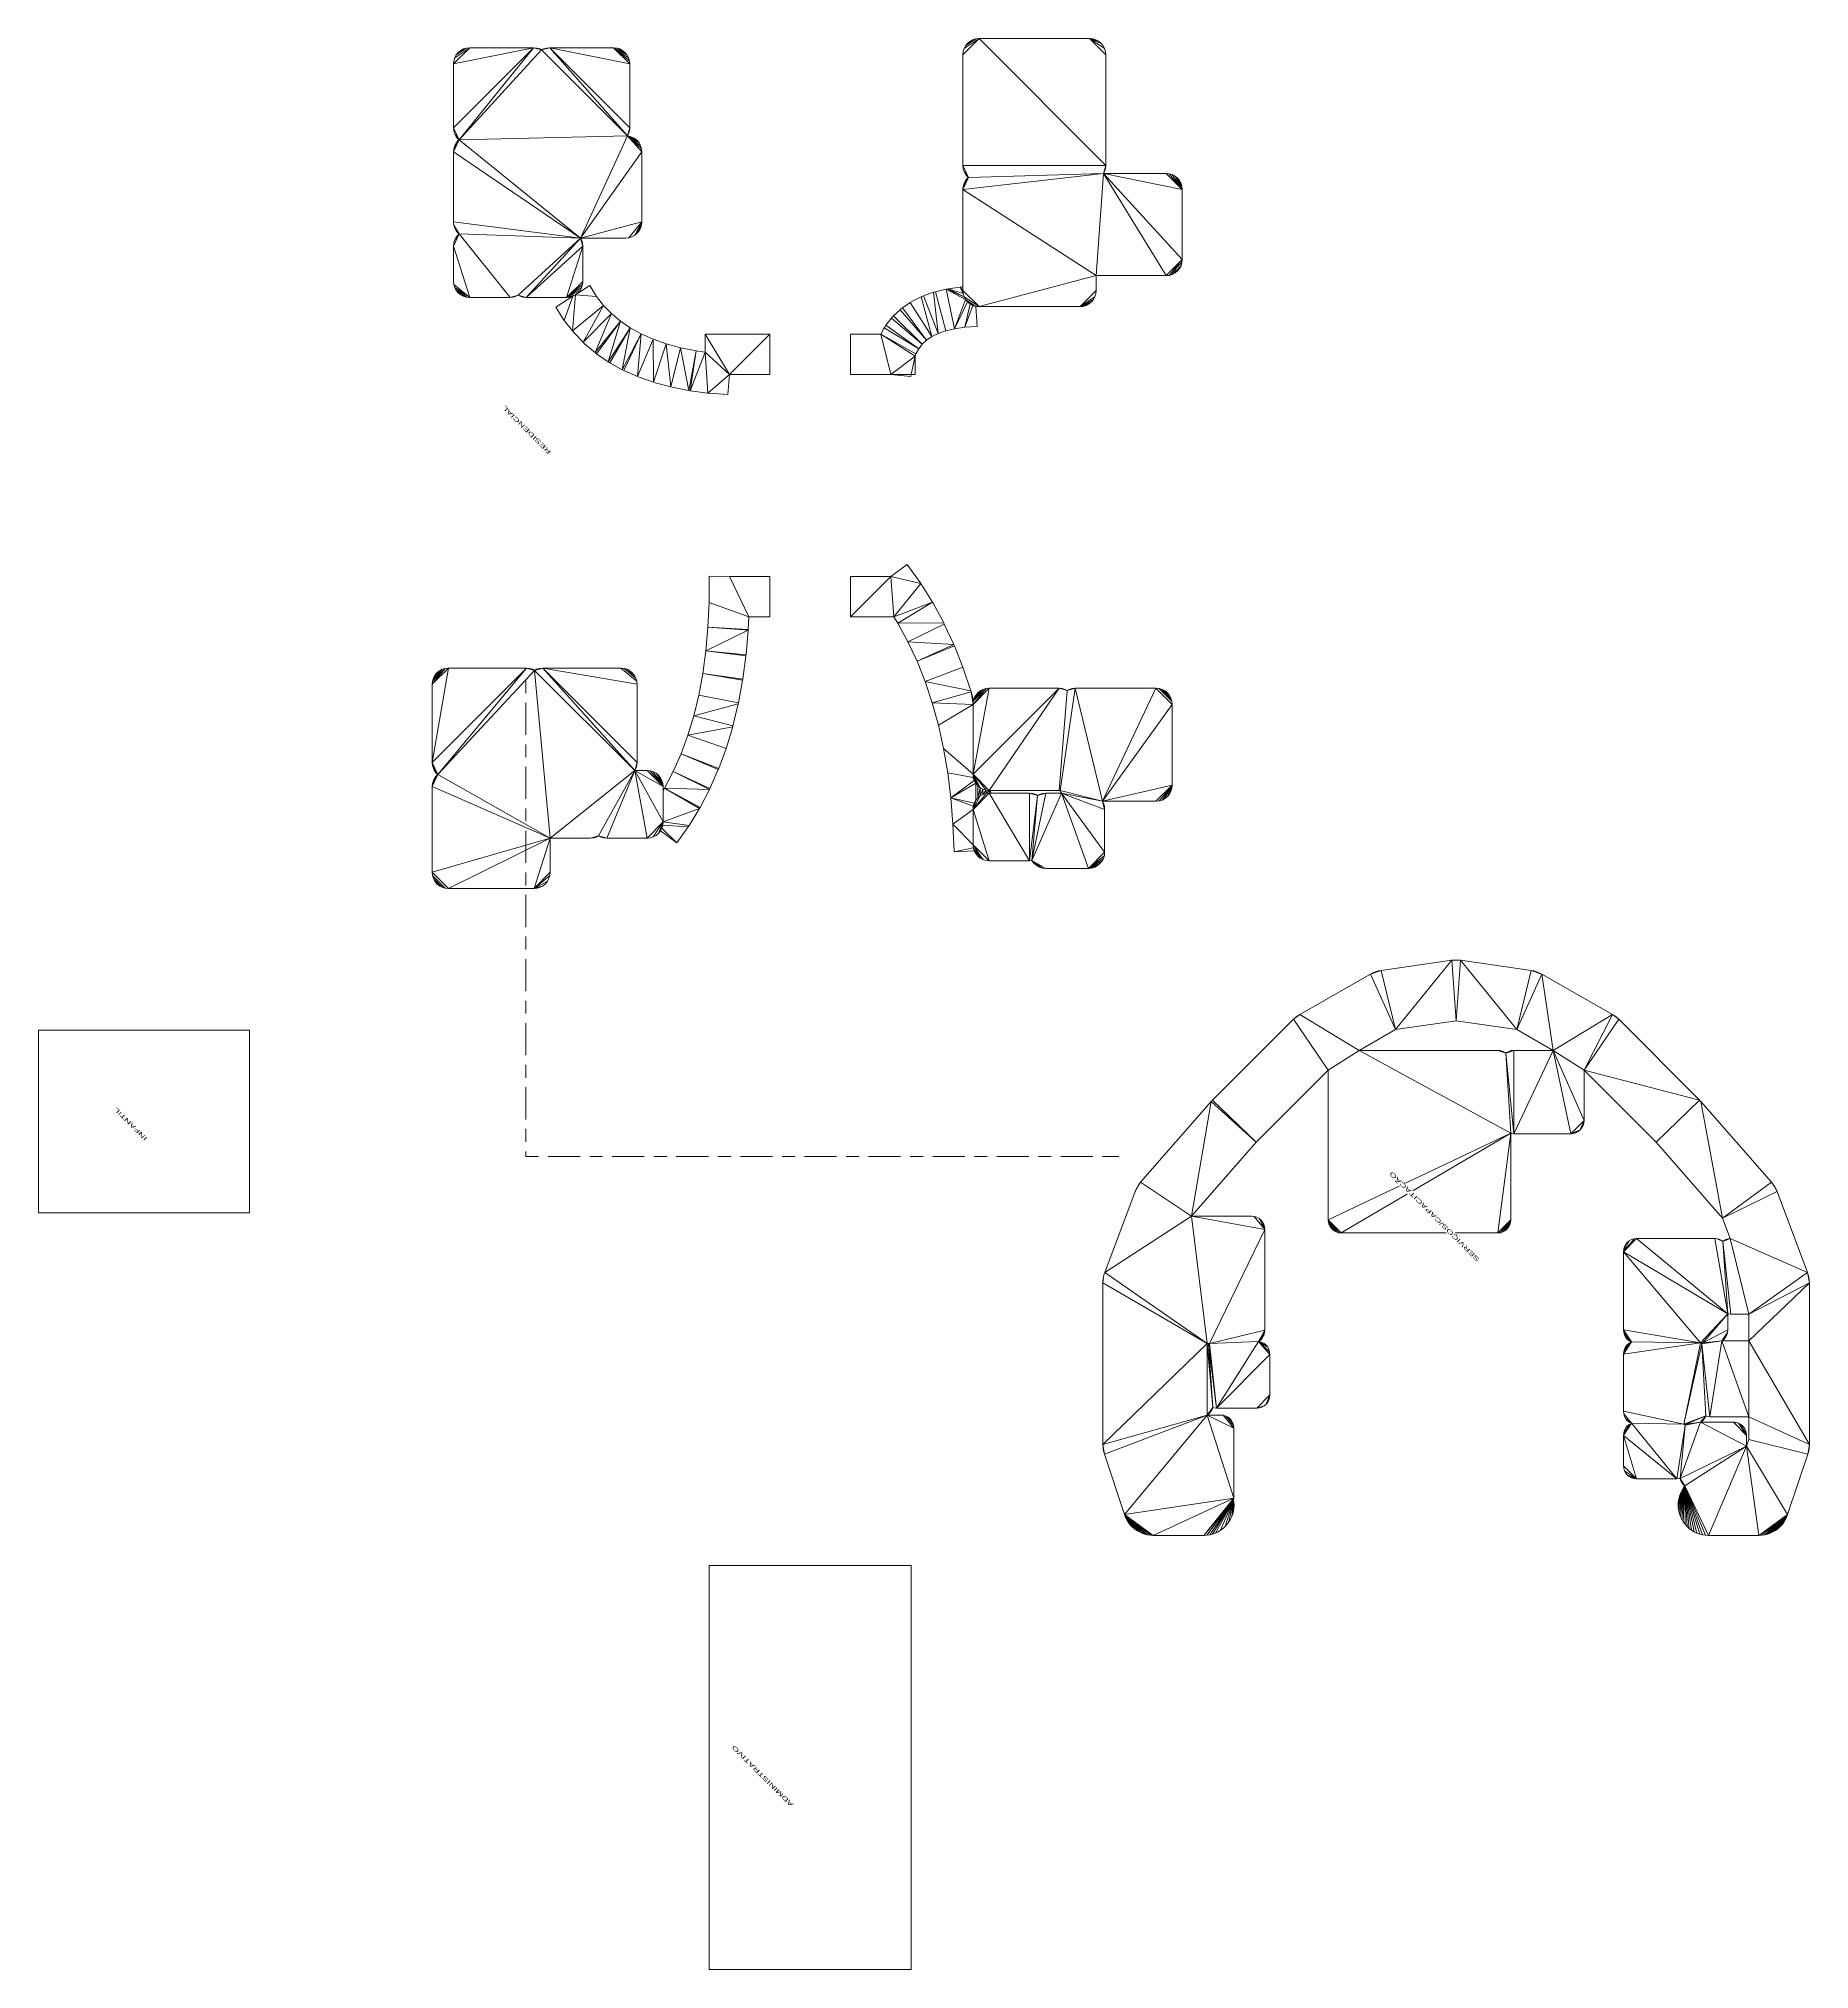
# Model space of a CAD drawing. Header units: millimetres. Extents: x -38221 to 49500, y -52000 to 43639.
import ezdxf

# ---------------------------------------------------------------- set-up
doc = ezdxf.new("R2010")
doc.units = ezdxf.units.MM
doc.linetypes.add('Centro _1_', pattern=[3175, 635, -476.25, 1587.5, -476.25])
for name, color, linetype, lineweight in [('A-FLOR-LEVL-OTLN', 51, 'Continuous', 9), ('A-MASS-____-OTLN', 70, 'Continuous', 9), ('A-ROOF-____-OTLN', 132, 'Continuous', 9), ('G-____-____-TEXT', 231, 'Continuous', 9)]:
    doc.layers.add(name, color=color, linetype=linetype, lineweight=lineweight)
doc.styles.add('Arial', font='arial.ttf', dxfattribs={"height": 300})
doc.styles.add('Arial_1', font='arial.ttf', dxfattribs={"height": 350})

# ---------------------------------------------------------------- blocks, each defined once
blk = doc.blocks.new('Nível - M_Cabeça do nível - Círculo-24867-R04-02-ISOMETRICA-GERAL')
at = {"layer": 'A-FLOR-LEVL-OTLN'}
blk.add_circle((4, 0), 4, dxfattribs=at)
mesh = blk.add_polyface(dxfattribs=at)
corners = [(4, 0), (4, 4), (2.96, 3.86), (2, 3.46), (1.17, 2.83), (0.54, 2), (0.14, 1.04), (0, 0)]
mesh.append_faces([[corners[k] for k in face] for face in [(0, 6, 7)]], dxfattribs={"vtx0": -1})
mesh.append_faces([[corners[k] for k in face] for face in [(0, 2, 3, 4)]], dxfattribs={"vtx0": -1, "vtx3": -1})
mesh.append_faces([[corners[k] for k in face] for face in [(1, 2, 0)]], dxfattribs={"vtx1": -1})
mesh.append_faces([[corners[k] for k in face] for face in [(5, 6, 0, 4)]], dxfattribs={"vtx1": -1, "vtx2": -1})
mesh = blk.add_polyface(dxfattribs=at)
corners = [(4, -4), (5.04, -3.86), (6, -3.46), (6.83, -2.83), (7.46, -2), (7.86, -1.04), (8, 0), (4, 0)]
mesh.append_faces([[corners[k] for k in face] for face in [(7, 4, 5, 6)]], dxfattribs={"vtx0": -1})
mesh.append_faces([[corners[k] for k in face] for face in [(4, 7, 3)]], dxfattribs={"vtx0": -1, "vtx1": -1})
mesh.append_faces([[corners[k] for k in face] for face in [(0, 1, 7)]], dxfattribs={"vtx1": -1})
mesh.append_faces([[corners[k] for k in face] for face in [(2, 3, 7, 1)]], dxfattribs={"vtx1": -1, "vtx2": -1})

msp = doc.modelspace()

# ---------------------------------------------------------------- linework, layer by layer
at = {"layer": 'A-FLOR-LEVL-OTLN', "linetype": 'Centro _1_'}
for p, q in [((-14091, 11855), (-14091, -11741)), ((-14091, 11855, 4000), (-14091, -11741, 4000)), ((-14091, -11741), (14496, -11741)), ((-14091, -11741, 4000), (14496, -11741, 4000))]:
    msp.add_line(p, q, dxfattribs=at)

# ---------------------------------------------------------------- block references
at = {"layer": 'A-FLOR-LEVL-OTLN', "extrusion": (0, -1, 0), "xscale": 99.99999999999993, "yscale": 99.99999999999993, "zscale": 99.99999999999993}
msp.add_blockref('Nível - M_Cabeça do nível - Círculo-24867-R04-02-ISOMETRICA-GERAL', (14496, 0, 11741), dxfattribs=at)

# ---------------------------------------------------------------- meshes
at = {"layer": 'A-MASS-____-OTLN', "color": 254, "transparency": 33554560}
mesh = msp.add_polyface(dxfattribs=at)
corners = [(-17664, 33362, 3200), (-17664, 31612, 3200), (-17649, 31456, 3200), (-17603, 31306, 3200), (-17529, 31167, 3200), (-17430, 31046, 3200), (-17309, 30947, 3200), (-17170, 30873, 3200), (-17020, 30827, 3200), (-16864, 30812, 3200), (-14864, 30812, 3200), (-14708, 30827, 3200), (-14558, 30873, 3200), (-14464, 30923, 3200), (-14370, 30873, 3200), (-14220, 30827, 3200), (-14064, 30812, 3200), (-12064, 30812, 3200), (-11908, 30827, 3200), (-11758, 30873, 3200), (-11620, 30947, 3200), (-11498, 31046, 3200), (-11399, 31167, 3200), (-11325, 31306, 3200), (-11279, 31456, 3200), (-11264, 31612, 3200), (-11264, 33362, 3200), (-11279, 33518, 3200), (-11325, 33668, 3200), (-11375, 33762, 3200), (-9136, 33762, 3200), (-8980, 33777, 3200), (-8830, 33823, 3200), (-8691, 33897, 3200), (-8570, 33996, 3200), (-8471, 34117, 3200), (-8397, 34256, 3200), (-8351, 34406, 3200), (-8336, 34562, 3200), (-8336, 38026, 3200), (-8351, 38182, 3200), (-8397, 38332, 3200), (-8471, 38470, 3200), (-8570, 38592, 3200), (-8691, 38691, 3200), (-8830, 38765, 3200), (-8980, 38811, 3200), (-9055, 38818, 3200), (-9000, 38920, 3200), (-8955, 39070, 3200), (-8940, 39226, 3200), (-8940, 42388, 3200), (-8955, 42544, 3200), (-9000, 42694, 3200), (-9074, 42833, 3200), (-9174, 42954, 3200), (-9295, 43053, 3200), (-9433, 43127, 3200), (-9583, 43173, 3200), (-9740, 43188, 3200), (-12902, 43188, 3200), (-13058, 43173, 3200), (-13208, 43127, 3200), (-13302, 43077, 3200), (-13396, 43127, 3200), (-13546, 43173, 3200), (-13702, 43188, 3200), (-16864, 43188, 3200), (-17020, 43173, 3200), (-17170, 43127, 3200), (-17309, 43053, 3200), (-17430, 42954, 3200), (-17529, 42833, 3200), (-17603, 42694, 3200), (-17649, 42544, 3200), (-17664, 42388, 3200), (-17664, 39226, 3200), (-17649, 39070, 3200), (-17603, 38920, 3200), (-17529, 38781, 3200), (-17430, 38660, 3200), (-17388, 38626, 3200), (-17430, 38592, 3200), (-17529, 38470, 3200), (-17603, 38332, 3200), (-17649, 38182, 3200), (-17664, 38026, 3200), (-17664, 34562, 3200), (-17649, 34406, 3200), (-17603, 34256, 3200), (-17529, 34117, 3200), (-17430, 33996, 3200), (-17388, 33962, 3200), (-17430, 33927, 3200), (-17529, 33806, 3200), (-17603, 33668, 3200), (-17649, 33518, 3200)]
mesh.append_faces([[corners[k] for k in face] for face in [(13, 10, 11, 12), (81, 78, 79, 80), (36, 34, 35)]], dxfattribs={"vtx0": -1, "color": 254})
mesh.append_faces([[corners[k] for k in face] for face in [(85, 81, 84)]], dxfattribs={"vtx0": -1, "vtx1": -1, "color": 254})
mesh.append_faces([[corners[k] for k in face] for face in [(10, 92, 0, 9), (86, 29, 81, 85), (66, 81, 63, 65), (47, 63, 81)]], dxfattribs={"vtx0": -1, "vtx1": -1, "vtx2": -1, "color": 254})
mesh.append_faces([[corners[k] for k in face] for face in [(92, 10, 13, 29), (29, 13, 16, 26), (47, 81, 29, 39), (60, 63, 47, 50)]], dxfattribs={"vtx0": -1, "vtx1": -1, "vtx2": -1, "vtx3": -1, "color": 254})
mesh.append_faces([[corners[k] for k in face] for face in [(92, 29, 87, 88)]], dxfattribs={"vtx0": -1, "vtx1": -1, "vtx3": -1, "color": 254})
mesh.append_faces([[corners[k] for k in face] for face in [(92, 88, 89), (73, 67, 68, 72), (29, 86, 87), (37, 33, 34, 36), (29, 38, 39), (33, 37, 38), (60, 50, 51)]], dxfattribs={"vtx0": -1, "vtx2": -1, "color": 254})
mesh.append_faces([[corners[k] for k in face] for face in [(66, 75, 76, 81)]], dxfattribs={"vtx0": -1, "vtx2": -1, "vtx3": -1, "color": 254})
mesh.append_faces([[corners[k] for k in face] for face in [(9, 0, 1, 2), (67, 73, 74, 75), (17, 22, 23, 24), (47, 39, 40, 41), (47, 43, 44, 45), (47, 41, 42, 43)]], dxfattribs={"vtx0": -1, "vtx3": -1, "color": 254})
mesh.append_faces([[corners[k] for k in face] for face in [(94, 95, 92, 93), (15, 16, 13, 14), (6, 7, 5)]], dxfattribs={"vtx1": -1, "color": 254})
mesh.append_faces([[corners[k] for k in face] for face in [(2, 3, 9), (96, 0, 92, 95), (77, 78, 81, 76), (68, 69, 72), (66, 67, 75), (21, 22, 17, 20), (25, 26, 17, 24), (30, 31, 38, 29), (32, 33, 38, 31), (53, 54, 59, 52), (16, 17, 26)]], dxfattribs={"vtx1": -1, "vtx2": -1, "color": 254})
mesh.append_faces([[corners[k] for k in face] for face in [(3, 4, 8, 9), (4, 5, 7, 8), (54, 55, 58, 59), (59, 60, 51, 52)]], dxfattribs={"vtx1": -1, "vtx3": -1, "color": 254})
mesh.append_faces([[corners[k] for k in face] for face in [(90, 91, 92, 89), (27, 28, 29, 26), (63, 64, 65), (61, 62, 63, 60), (45, 46, 47)]], dxfattribs={"vtx2": -1, "color": 254})
mesh.append_faces([[corners[k] for k in face] for face in [(81, 82, 83, 84), (69, 70, 71, 72), (17, 18, 19, 20), (55, 56, 57, 58), (47, 48, 49, 50)]], dxfattribs={"vtx3": -1, "color": 254})
mesh = msp.add_polyface(dxfattribs=at)
corners = [(-17664, 33362), (-17649, 33518), (-17603, 33668), (-17529, 33806), (-17430, 33927), (-17388, 33962), (-17430, 33996), (-17529, 34117), (-17603, 34256), (-17649, 34406), (-17664, 34562), (-17664, 38026), (-17649, 38182), (-17603, 38332), (-17529, 38470), (-17430, 38592), (-17388, 38626), (-17430, 38660), (-17529, 38781), (-17603, 38920), (-17649, 39070), (-17664, 39226), (-17664, 42388), (-17649, 42544), (-17603, 42694), (-17529, 42833), (-17430, 42954), (-17309, 43053), (-17170, 43127), (-17020, 43173), (-16864, 43188), (-13702, 43188), (-13546, 43173), (-13396, 43127), (-13302, 43077), (-13208, 43127), (-13058, 43173), (-12902, 43188), (-9740, 43188), (-9583, 43173), (-9433, 43127), (-9295, 43053), (-9174, 42954), (-9074, 42833), (-9000, 42694), (-8955, 42544), (-8940, 42388), (-8940, 39226), (-8955, 39070), (-9000, 38920), (-9055, 38818), (-8980, 38811), (-8830, 38765), (-8691, 38691), (-8570, 38592), (-8471, 38470), (-8397, 38332), (-8351, 38182), (-8336, 38026), (-8336, 34562), (-8351, 34406), (-8397, 34256), (-8471, 34117), (-8570, 33996), (-8691, 33897), (-8830, 33823), (-8980, 33777), (-9136, 33762), (-11375, 33762), (-11325, 33668), (-11279, 33518), (-11264, 33362), (-11264, 31612), (-11279, 31456), (-11325, 31306), (-11399, 31167), (-11498, 31046), (-11620, 30947), (-11758, 30873), (-11908, 30827), (-12064, 30812), (-14064, 30812), (-14220, 30827), (-14370, 30873), (-14464, 30923), (-14558, 30873), (-14708, 30827), (-14864, 30812), (-16864, 30812), (-17020, 30827), (-17170, 30873), (-17309, 30947), (-17430, 31046), (-17529, 31167), (-17603, 31306), (-17649, 31456), (-17664, 31612)]
mesh.append_faces([[corners[k] for k in face] for face in [(63, 60, 61, 62), (42, 40, 41), (84, 81, 82, 83), (5, 2, 3, 4)]], dxfattribs={"vtx0": -1, "color": 254})
mesh.append_faces([[corners[k] for k in face] for face in [(59, 68, 58), (75, 80, 74)]], dxfattribs={"vtx0": -1, "vtx1": -1, "color": 254})
mesh.append_faces([[corners[k] for k in face] for face in [(81, 68, 71, 80), (34, 37, 50), (10, 68, 5, 9), (11, 16, 68, 10), (81, 84, 68)]], dxfattribs={"vtx0": -1, "vtx1": -1, "vtx2": -1, "color": 254})
mesh.append_faces([[corners[k] for k in face] for face in [(50, 68, 16, 34), (5, 68, 84, 87), (16, 21, 31, 34)]], dxfattribs={"vtx0": -1, "vtx1": -1, "vtx2": -1, "vtx3": -1, "color": 254})
mesh.append_faces([[corners[k] for k in face] for face in [(0, 5, 87, 88)]], dxfattribs={"vtx0": -1, "vtx1": -1, "vtx3": -1, "color": 254})
mesh.append_faces([[corners[k] for k in face] for face in [(60, 63, 64, 59), (80, 71, 72), (46, 37, 38), (22, 30, 31, 21)]], dxfattribs={"vtx0": -1, "vtx2": -1, "color": 254})
mesh.append_faces([[corners[k] for k in face] for face in [(50, 57, 58, 68), (37, 46, 47, 50)]], dxfattribs={"vtx0": -1, "vtx2": -1, "vtx3": -1, "color": 254})
mesh.append_faces([[corners[k] for k in face] for face in [(59, 64, 65, 66), (80, 75, 76, 77), (80, 72, 73, 74), (50, 55, 56, 57), (38, 44, 45, 46), (5, 0, 1, 2), (16, 19, 20, 21), (30, 22, 23, 24)]], dxfattribs={"vtx0": -1, "vtx3": -1, "color": 254})
mesh.append_faces([[corners[k] for k in face] for face in [(70, 71, 68, 69), (52, 53, 50, 51), (86, 87, 84, 85)]], dxfattribs={"vtx1": -1, "color": 254})
mesh.append_faces([[corners[k] for k in face] for face in [(67, 68, 59, 66), (54, 55, 50, 53), (96, 0, 88, 95), (12, 13, 16, 11), (8, 9, 5)]], dxfattribs={"vtx1": -1, "vtx2": -1, "color": 254})
mesh.append_faces([[corners[k] for k in face] for face in [(43, 44, 38, 39), (42, 43, 39, 40), (88, 89, 94, 95), (89, 90, 93, 94), (29, 30, 24, 25), (25, 26, 28, 29)]], dxfattribs={"vtx1": -1, "vtx3": -1, "color": 254})
mesh.append_faces([[corners[k] for k in face] for face in [(78, 79, 80, 77), (48, 49, 50, 47), (32, 33, 34, 31), (14, 15, 16, 13), (26, 27, 28)]], dxfattribs={"vtx2": -1, "color": 254})
mesh.append_faces([[corners[k] for k in face] for face in [(34, 35, 36, 37), (90, 91, 92, 93), (5, 6, 7, 8), (16, 17, 18, 19)]], dxfattribs={"vtx3": -1, "color": 254})
mesh = msp.add_polyface(dxfattribs=at)
corners = [(-17430, 42954, 3200), (-17309, 43053, 3200), (-17309, 43053), (-17430, 42954)]
mesh.append_faces([[corners[k] for k in face] for face in [(0, 1, 2, 3)]], dxfattribs={"color": 254})
mesh = msp.add_polyface(dxfattribs=at)
corners = [(-17309, 43053, 3200), (-17170, 43127, 3200), (-17170, 43127), (-17309, 43053)]
mesh.append_faces([[corners[k] for k in face] for face in [(0, 1, 2, 3)]], dxfattribs={"color": 254})
mesh = msp.add_polyface(dxfattribs=at)
corners = [(-17170, 43127, 3200), (-17020, 43173, 3200), (-17020, 43173), (-17170, 43127)]
mesh.append_faces([[corners[k] for k in face] for face in [(0, 1, 2, 3)]], dxfattribs={"color": 254})
mesh = msp.add_polyface(dxfattribs=at)
corners = [(-17020, 43173, 3200), (-16864, 43188, 3200), (-16864, 43188), (-17020, 43173)]
mesh.append_faces([[corners[k] for k in face] for face in [(0, 1, 2, 3)]], dxfattribs={"color": 254})
mesh = msp.add_polyface(dxfattribs=at)
corners = [(-16864, 43188, 3200), (-13702, 43188, 3200), (-13702, 43188), (-16864, 43188)]
mesh.append_faces([[corners[k] for k in face] for face in [(0, 1, 2, 3)]], dxfattribs={"color": 254})
mesh = msp.add_polyface(dxfattribs=at)
corners = [(-13702, 43188, 3200), (-13546, 43173, 3200), (-13546, 43173), (-13702, 43188)]
mesh.append_faces([[corners[k] for k in face] for face in [(0, 1, 2, 3)]], dxfattribs={"color": 254})
mesh = msp.add_polyface(dxfattribs=at)
corners = [(-13546, 43173, 3200), (-13396, 43127, 3200), (-13396, 43127), (-13546, 43173)]
mesh.append_faces([[corners[k] for k in face] for face in [(0, 1, 2, 3)]], dxfattribs={"color": 254})
mesh = msp.add_polyface(dxfattribs=at)
corners = [(-13396, 43127, 3200), (-13302, 43077, 3200), (-13302, 43077), (-13396, 43127)]
mesh.append_faces([[corners[k] for k in face] for face in [(3, 0, 1, 2)]], dxfattribs={"color": 254})
mesh = msp.add_polyface(dxfattribs=at)
corners = [(-13302, 43077, 3200), (-13208, 43127, 3200), (-13208, 43127), (-13302, 43077)]
mesh.append_faces([[corners[k] for k in face] for face in [(0, 1, 2, 3)]], dxfattribs={"color": 254})
mesh = msp.add_polyface(dxfattribs=at)
corners = [(-13208, 43127, 3200), (-13058, 43173, 3200), (-13058, 43173), (-13208, 43127)]
mesh.append_faces([[corners[k] for k in face] for face in [(3, 0, 1, 2)]], dxfattribs={"color": 254})
mesh = msp.add_polyface(dxfattribs=at)
corners = [(-13058, 43173, 3200), (-12902, 43188, 3200), (-12902, 43188), (-13058, 43173)]
mesh.append_faces([[corners[k] for k in face] for face in [(0, 1, 2, 3)]], dxfattribs={"color": 254})
mesh = msp.add_polyface(dxfattribs=at)
corners = [(-12902, 43188, 3200), (-9740, 43188, 3200), (-9740, 43188), (-12902, 43188)]
mesh.append_faces([[corners[k] for k in face] for face in [(3, 0, 1, 2)]], dxfattribs={"color": 254})
mesh = msp.add_polyface(dxfattribs=at)
corners = [(-9740, 43188, 3200), (-9583, 43173, 3200), (-9583, 43173), (-9740, 43188)]
mesh.append_faces([[corners[k] for k in face] for face in [(0, 1, 2, 3)]], dxfattribs={"color": 254})
mesh = msp.add_polyface(dxfattribs=at)
corners = [(-9583, 43173, 3200), (-9433, 43127, 3200), (-9433, 43127), (-9583, 43173)]
mesh.append_faces([[corners[k] for k in face] for face in [(0, 1, 2, 3)]], dxfattribs={"color": 254})
mesh = msp.add_polyface(dxfattribs=at)
corners = [(-9433, 43127, 3200), (-9295, 43053, 3200), (-9295, 43053), (-9433, 43127)]
mesh.append_faces([[corners[k] for k in face] for face in [(3, 0, 1, 2)]], dxfattribs={"color": 254})
mesh = msp.add_polyface(dxfattribs=at)
corners = [(-9295, 43053, 3200), (-9174, 42954, 3200), (-9174, 42954), (-9295, 43053)]
mesh.append_faces([[corners[k] for k in face] for face in [(3, 0, 1, 2)]], dxfattribs={"color": 254})
mesh = msp.add_polyface(dxfattribs=at)
corners = [(7568, 42839, 3200), (7568, 37361, 3200), (7583, 37205, 3200), (7629, 37055, 3200), (7703, 36917, 3200), (7802, 36796, 3200), (7844, 36761, 3200), (7802, 36727, 3200), (7703, 36606, 3200), (7629, 36468, 3200), (7583, 36317, 3200), (7568, 36161, 3200), (7568, 31161, 3200), (7583, 31005, 3200), (7629, 30855, 3200), (7703, 30717, 3200), (7802, 30596, 3200), (7923, 30496, 3200), (8062, 30422, 3200), (8212, 30377, 3200), (8368, 30361, 3200), (13368, 30361, 3200), (13524, 30377, 3200), (13674, 30422, 3200), (13812, 30496, 3200), (13934, 30596, 3200), (14033, 30717, 3200), (14107, 30855, 3200), (14153, 31005, 3200), (14168, 31161, 3200), (14168, 31897, 3200), (17632, 31897, 3200), (17788, 31913, 3200), (17938, 31958, 3200), (18077, 32032, 3200), (18198, 32132, 3200), (18297, 32253, 3200), (18371, 32391, 3200), (18417, 32541, 3200), (18432, 32697, 3200), (18432, 36161, 3200), (18417, 36317, 3200), (18371, 36468, 3200), (18297, 36606, 3200), (18198, 36727, 3200), (18077, 36827, 3200), (17938, 36900, 3200), (17788, 36946, 3200), (17632, 36961, 3200), (14534, 36961, 3200), (14584, 37055, 3200), (14630, 37205, 3200), (14645, 37361, 3200), (14645, 42839, 3200), (14630, 42995, 3200), (14584, 43145, 3200), (14510, 43283, 3200), (14411, 43404, 3200), (14290, 43504, 3200), (14151, 43578, 3200), (14001, 43623, 3200), (13845, 43639, 3200), (8368, 43639, 3200), (8212, 43623, 3200), (8062, 43578, 3200), (7923, 43504, 3200), (7802, 43404, 3200), (7703, 43283, 3200), (7629, 43145, 3200), (7583, 42995, 3200)]
mesh.append_faces([[corners[k] for k in face] for face in [(6, 3, 4, 5)]], dxfattribs={"vtx0": -1, "color": 254})
mesh.append_faces([[corners[k] for k in face] for face in [(31, 49, 30), (27, 21, 26)]], dxfattribs={"vtx0": -1, "vtx1": -1, "color": 254})
mesh.append_faces([[corners[k] for k in face] for face in [(49, 6, 11, 30), (52, 1, 6, 49)]], dxfattribs={"vtx0": -1, "vtx1": -1, "vtx2": -1, "vtx3": -1, "color": 254})
mesh.append_faces([[corners[k] for k in face] for face in [(52, 62, 0, 1)]], dxfattribs={"vtx0": -1, "vtx1": -1, "vtx3": -1, "color": 254})
mesh.append_faces([[corners[k] for k in face] for face in [(30, 20, 21, 29), (63, 67, 68, 62), (38, 32, 33, 37), (49, 39, 40, 48), (37, 33, 34), (61, 57, 58)]], dxfattribs={"vtx0": -1, "vtx2": -1, "color": 254})
mesh.append_faces([[corners[k] for k in face] for face in [(30, 11, 12, 20)]], dxfattribs={"vtx0": -1, "vtx2": -1, "vtx3": -1, "color": 254})
mesh.append_faces([[corners[k] for k in face] for face in [(6, 9, 10, 11), (21, 24, 25, 26), (6, 1, 2, 3), (21, 27, 28, 29), (61, 55, 56, 57), (40, 46, 47, 48)]], dxfattribs={"vtx0": -1, "vtx3": -1, "color": 254})
mesh.append_faces([[corners[k] for k in face] for face in [(17, 18, 16)]], dxfattribs={"vtx1": -1, "color": 254})
mesh.append_faces([[corners[k] for k in face] for face in [(13, 14, 20, 12), (69, 0, 62, 68), (63, 64, 67), (38, 39, 32), (45, 46, 40, 44), (54, 55, 61, 53), (43, 44, 40)]], dxfattribs={"vtx1": -1, "vtx2": -1, "color": 254})
mesh.append_faces([[corners[k] for k in face] for face in [(31, 32, 39, 49)]], dxfattribs={"vtx1": -1, "vtx2": -1, "vtx3": -1, "color": 254})
mesh.append_faces([[corners[k] for k in face] for face in [(14, 15, 19, 20), (15, 16, 18, 19), (61, 62, 52, 53)]], dxfattribs={"vtx1": -1, "vtx3": -1, "color": 254})
mesh.append_faces([[corners[k] for k in face] for face in [(59, 60, 61, 58)]], dxfattribs={"vtx2": -1, "color": 254})
mesh.append_faces([[corners[k] for k in face] for face in [(21, 22, 23, 24), (6, 7, 8, 9), (64, 65, 66, 67), (34, 35, 36, 37), (40, 41, 42, 43), (49, 50, 51, 52)]], dxfattribs={"vtx3": -1, "color": 254})
mesh = msp.add_polyface(dxfattribs=at)
corners = [(7568, 42839), (7583, 42995), (7629, 43145), (7703, 43283), (7802, 43404), (7923, 43504), (8062, 43578), (8212, 43623), (8368, 43639), (13845, 43639), (14001, 43623), (14151, 43578), (14290, 43504), (14411, 43404), (14510, 43283), (14584, 43145), (14630, 42995), (14645, 42839), (14645, 37361), (14630, 37205), (14584, 37055), (14534, 36961), (17632, 36961), (17788, 36946), (17938, 36900), (18077, 36827), (18198, 36727), (18297, 36606), (18371, 36468), (18417, 36317), (18432, 36161), (18432, 32697), (18417, 32541), (18371, 32391), (18297, 32253), (18198, 32132), (18077, 32032), (17938, 31958), (17788, 31913), (17632, 31897), (14168, 31897), (14168, 31161), (14153, 31005), (14107, 30855), (14033, 30717), (13934, 30596), (13812, 30496), (13674, 30422), (13524, 30377), (13368, 30361), (8368, 30361), (8212, 30377), (8062, 30422), (7923, 30496), (7802, 30596), (7703, 30717), (7629, 30855), (7583, 31005), (7568, 31161), (7568, 36161), (7583, 36317), (7629, 36468), (7703, 36606), (7802, 36727), (7844, 36761), (7802, 36796), (7703, 36917), (7629, 37055), (7583, 37205), (7568, 37361)]
mesh.append_faces([[corners[k] for k in face] for face in [(36, 33, 34, 35), (21, 18, 19, 20), (11, 9, 10), (64, 62, 63), (6, 4, 5)]], dxfattribs={"vtx0": -1, "color": 254})
mesh.append_faces([[corners[k] for k in face] for face in [(40, 59, 21, 39)]], dxfattribs={"vtx0": -1, "vtx1": -1, "vtx2": -1, "color": 254})
mesh.append_faces([[corners[k] for k in face] for face in [(18, 21, 64, 69)]], dxfattribs={"vtx0": -1, "vtx1": -1, "vtx2": -1, "vtx3": -1, "color": 254})
mesh.append_faces([[corners[k] for k in face] for face in [(40, 50, 58, 59)]], dxfattribs={"vtx0": -1, "vtx1": -1, "vtx3": -1, "color": 254})
mesh.append_faces([[corners[k] for k in face] for face in [(9, 17, 18, 8), (56, 50, 51, 55), (55, 51, 52, 54)]], dxfattribs={"vtx0": -1, "vtx2": -1, "color": 254})
mesh.append_faces([[corners[k] for k in face] for face in [(21, 30, 31, 39), (18, 69, 0, 8)]], dxfattribs={"vtx0": -1, "vtx2": -1, "vtx3": -1, "color": 254})
mesh.append_faces([[corners[k] for k in face] for face in [(49, 41, 42, 43), (9, 15, 16, 17), (49, 43, 44, 45), (50, 56, 57, 58), (64, 60, 61, 62), (64, 67, 68, 69)]], dxfattribs={"vtx0": -1, "vtx3": -1, "color": 254})
mesh.append_faces([[corners[k] for k in face] for face in [(53, 54, 52)]], dxfattribs={"vtx1": -1, "color": 254})
mesh.append_faces([[corners[k] for k in face] for face in [(36, 37, 33), (26, 27, 30, 25), (24, 25, 30, 23), (22, 23, 30, 21), (14, 15, 9, 13), (12, 13, 9, 11), (45, 46, 49), (1, 2, 8, 0)]], dxfattribs={"vtx1": -1, "vtx2": -1, "color": 254})
mesh.append_faces([[corners[k] for k in face] for face in [(59, 60, 64, 21)]], dxfattribs={"vtx1": -1, "vtx2": -1, "vtx3": -1, "color": 254})
mesh.append_faces([[corners[k] for k in face] for face in [(32, 33, 37, 38), (31, 32, 38, 39), (40, 41, 49, 50), (7, 8, 2, 3), (3, 4, 6, 7)]], dxfattribs={"vtx1": -1, "vtx3": -1, "color": 254})
mesh.append_faces([[corners[k] for k in face] for face in [(28, 29, 30, 27), (47, 48, 49, 46)]], dxfattribs={"vtx2": -1, "color": 254})
mesh.append_faces([[corners[k] for k in face] for face in [(64, 65, 66, 67)]], dxfattribs={"vtx3": -1, "color": 254})
mesh = msp.add_polyface(dxfattribs=at)
corners = [(7583, 42995, 3200), (7629, 43145, 3200), (7629, 43145), (7583, 42995)]
mesh.append_faces([[corners[k] for k in face] for face in [(0, 1, 2, 3)]], dxfattribs={"color": 254})
mesh = msp.add_polyface(dxfattribs=at)
corners = [(7629, 43145, 3200), (7703, 43283, 3200), (7703, 43283), (7629, 43145)]
mesh.append_faces([[corners[k] for k in face] for face in [(3, 0, 1, 2)]], dxfattribs={"color": 254})
mesh = msp.add_polyface(dxfattribs=at)
corners = [(7703, 43283, 3200), (7802, 43404, 3200), (7802, 43404), (7703, 43283)]
mesh.append_faces([[corners[k] for k in face] for face in [(0, 1, 2, 3)]], dxfattribs={"color": 254})
mesh = msp.add_polyface(dxfattribs=at)
corners = [(7802, 43404, 3200), (7923, 43504, 3200), (7923, 43504), (7802, 43404)]
mesh.append_faces([[corners[k] for k in face] for face in [(0, 1, 2, 3)]], dxfattribs={"color": 254})
mesh = msp.add_polyface(dxfattribs=at)
corners = [(7923, 43504, 3200), (8062, 43578, 3200), (8062, 43578), (7923, 43504)]
mesh.append_faces([[corners[k] for k in face] for face in [(3, 0, 1, 2)]], dxfattribs={"color": 254})
mesh = msp.add_polyface(dxfattribs=at)
corners = [(8062, 43578, 3200), (8212, 43623, 3200), (8212, 43623), (8062, 43578)]
mesh.append_faces([[corners[k] for k in face] for face in [(3, 0, 1, 2)]], dxfattribs={"color": 254})
mesh = msp.add_polyface(dxfattribs=at)
corners = [(8212, 43623, 3200), (8368, 43639, 3200), (8368, 43639), (8212, 43623)]
mesh.append_faces([[corners[k] for k in face] for face in [(3, 0, 1, 2)]], dxfattribs={"color": 254})
mesh = msp.add_polyface(dxfattribs=at)
corners = [(8368, 43639, 3200), (13845, 43639, 3200), (13845, 43639), (8368, 43639)]
mesh.append_faces([[corners[k] for k in face] for face in [(0, 1, 2, 3)]], dxfattribs={"color": 254})
mesh = msp.add_polyface(dxfattribs=at)
corners = [(13845, 43639, 3200), (14001, 43623, 3200), (14001, 43623), (13845, 43639)]
mesh.append_faces([[corners[k] for k in face] for face in [(0, 1, 2, 3)]], dxfattribs={"color": 254})
mesh = msp.add_polyface(dxfattribs=at)
corners = [(14001, 43623, 3200), (14151, 43578, 3200), (14151, 43578), (14001, 43623)]
mesh.append_faces([[corners[k] for k in face] for face in [(0, 1, 2, 3)]], dxfattribs={"color": 254})
mesh = msp.add_polyface(dxfattribs=at)
corners = [(14151, 43578, 3200), (14290, 43504, 3200), (14290, 43504), (14151, 43578)]
mesh.append_faces([[corners[k] for k in face] for face in [(0, 1, 2, 3)]], dxfattribs={"color": 254})
mesh = msp.add_polyface(dxfattribs=at)
corners = [(14290, 43504, 3200), (14411, 43404, 3200), (14411, 43404), (14290, 43504)]
mesh.append_faces([[corners[k] for k in face] for face in [(3, 0, 1, 2)]], dxfattribs={"color": 254})
mesh = msp.add_polyface(dxfattribs=at)
corners = [(14411, 43404, 3200), (14510, 43283, 3200), (14510, 43283), (14411, 43404)]
mesh.append_faces([[corners[k] for k in face] for face in [(0, 1, 2, 3)]], dxfattribs={"color": 254})
mesh = msp.add_polyface(dxfattribs=at)
corners = [(14510, 43283, 3200), (14584, 43145, 3200), (14584, 43145), (14510, 43283)]
mesh.append_faces([[corners[k] for k in face] for face in [(0, 1, 2, 3)]], dxfattribs={"color": 254})
mesh = msp.add_polyface(dxfattribs=at)
corners = [(14584, 43145, 3200), (14630, 42995, 3200), (14630, 42995), (14584, 43145)]
mesh.append_faces([[corners[k] for k in face] for face in [(0, 1, 2, 3)]], dxfattribs={"color": 254})
mesh = msp.add_polyface(dxfattribs=at)
corners = [(-17664, 42388, 3200), (-17649, 42544, 3200), (-17649, 42544), (-17664, 42388)]
mesh.append_faces([[corners[k] for k in face] for face in [(0, 1, 2, 3)]], dxfattribs={"color": 254})
mesh = msp.add_polyface(dxfattribs=at)
corners = [(-17664, 39226, 3200), (-17664, 42388, 3200), (-17664, 42388), (-17664, 39226)]
mesh.append_faces([[corners[k] for k in face] for face in [(0, 1, 2, 3)]], dxfattribs={"color": 254})
mesh = msp.add_polyface(dxfattribs=at)
corners = [(-17649, 42544, 3200), (-17603, 42694, 3200), (-17603, 42694), (-17649, 42544)]
mesh.append_faces([[corners[k] for k in face] for face in [(0, 1, 2, 3)]], dxfattribs={"color": 254})
mesh = msp.add_polyface(dxfattribs=at)
corners = [(-17603, 42694, 3200), (-17529, 42833, 3200), (-17529, 42833), (-17603, 42694)]
mesh.append_faces([[corners[k] for k in face] for face in [(3, 0, 1, 2)]], dxfattribs={"color": 254})
mesh = msp.add_polyface(dxfattribs=at)
corners = [(-17529, 42833, 3200), (-17430, 42954, 3200), (-17430, 42954), (-17529, 42833)]
mesh.append_faces([[corners[k] for k in face] for face in [(0, 1, 2, 3)]], dxfattribs={"color": 254})
mesh = msp.add_polyface(dxfattribs=at)
corners = [(-9174, 42954, 3200), (-9074, 42833, 3200), (-9074, 42833), (-9174, 42954)]
mesh.append_faces([[corners[k] for k in face] for face in [(0, 1, 2, 3)]], dxfattribs={"color": 254})
mesh = msp.add_polyface(dxfattribs=at)
corners = [(-9074, 42833, 3200), (-9000, 42694, 3200), (-9000, 42694), (-9074, 42833)]
mesh.append_faces([[corners[k] for k in face] for face in [(0, 1, 2, 3)]], dxfattribs={"color": 254})
mesh = msp.add_polyface(dxfattribs=at)
corners = [(-9000, 42694, 3200), (-8955, 42544, 3200), (-8955, 42544), (-9000, 42694)]
mesh.append_faces([[corners[k] for k in face] for face in [(0, 1, 2, 3)]], dxfattribs={"color": 254})
mesh = msp.add_polyface(dxfattribs=at)
corners = [(-8955, 42544, 3200), (-8940, 42388, 3200), (-8940, 42388), (-8955, 42544)]
mesh.append_faces([[corners[k] for k in face] for face in [(0, 1, 2, 3)]], dxfattribs={"color": 254})
mesh = msp.add_polyface(dxfattribs=at)
corners = [(-8940, 42388, 3200), (-8940, 39226, 3200), (-8940, 39226), (-8940, 42388)]
mesh.append_faces([[corners[k] for k in face] for face in [(0, 1, 2, 3)]], dxfattribs={"color": 254})
mesh = msp.add_polyface(dxfattribs=at)
corners = [(7568, 42839, 3200), (7583, 42995, 3200), (7583, 42995), (7568, 42839)]
mesh.append_faces([[corners[k] for k in face] for face in [(3, 0, 1, 2)]], dxfattribs={"color": 254})
mesh = msp.add_polyface(dxfattribs=at)
corners = [(7568, 37361, 3200), (7568, 42839, 3200), (7568, 42839), (7568, 37361)]
mesh.append_faces([[corners[k] for k in face] for face in [(0, 1, 2, 3)]], dxfattribs={"color": 254})
mesh = msp.add_polyface(dxfattribs=at)
corners = [(14630, 42995, 3200), (14645, 42839, 3200), (14645, 42839), (14630, 42995)]
mesh.append_faces([[corners[k] for k in face] for face in [(3, 0, 1, 2)]], dxfattribs={"color": 254})
mesh = msp.add_polyface(dxfattribs=at)
corners = [(14645, 42839, 3200), (14645, 37361, 3200), (14645, 37361), (14645, 42839)]
mesh.append_faces([[corners[k] for k in face] for face in [(0, 1, 2, 3)]], dxfattribs={"color": 254})
mesh = msp.add_polyface(dxfattribs=at)
corners = [(-17649, 39070, 3200), (-17664, 39226, 3200), (-17664, 39226), (-17649, 39070)]
mesh.append_faces([[corners[k] for k in face] for face in [(3, 0, 1, 2)]], dxfattribs={"color": 254})
mesh = msp.add_polyface(dxfattribs=at)
corners = [(-8940, 39226, 3200), (-8955, 39070, 3200), (-8955, 39070), (-8940, 39226)]
mesh.append_faces([[corners[k] for k in face] for face in [(3, 0, 1, 2)]], dxfattribs={"color": 254})
mesh = msp.add_polyface(dxfattribs=at)
corners = [(-17603, 38920, 3200), (-17649, 39070, 3200), (-17649, 39070), (-17603, 38920)]
mesh.append_faces([[corners[k] for k in face] for face in [(0, 1, 2, 3)]], dxfattribs={"color": 254})
mesh = msp.add_polyface(dxfattribs=at)
corners = [(-17649, 38182, 3200), (-17603, 38332, 3200), (-17603, 38332), (-17649, 38182)]
mesh.append_faces([[corners[k] for k in face] for face in [(0, 1, 2, 3)]], dxfattribs={"color": 254})
mesh = msp.add_polyface(dxfattribs=at)
corners = [(-17529, 38781, 3200), (-17603, 38920, 3200), (-17603, 38920), (-17529, 38781)]
mesh.append_faces([[corners[k] for k in face] for face in [(3, 0, 1, 2)]], dxfattribs={"color": 254})
mesh = msp.add_polyface(dxfattribs=at)
corners = [(-17603, 38332, 3200), (-17529, 38470, 3200), (-17529, 38470), (-17603, 38332)]
mesh.append_faces([[corners[k] for k in face] for face in [(3, 0, 1, 2)]], dxfattribs={"color": 254})
mesh = msp.add_polyface(dxfattribs=at)
corners = [(-17430, 38660, 3200), (-17529, 38781, 3200), (-17529, 38781), (-17430, 38660)]
mesh.append_faces([[corners[k] for k in face] for face in [(0, 1, 2, 3)]], dxfattribs={"color": 254})
mesh = msp.add_polyface(dxfattribs=at)
corners = [(-17529, 38470, 3200), (-17430, 38592, 3200), (-17430, 38592), (-17529, 38470)]
mesh.append_faces([[corners[k] for k in face] for face in [(0, 1, 2, 3)]], dxfattribs={"color": 254})
mesh = msp.add_polyface(dxfattribs=at)
corners = [(-17388, 38626, 3200), (-17430, 38660, 3200), (-17430, 38660), (-17388, 38626)]
mesh.append_faces([[corners[k] for k in face] for face in [(3, 0, 1, 2)]], dxfattribs={"color": 254})
mesh = msp.add_polyface(dxfattribs=at)
corners = [(-17430, 38592, 3200), (-17388, 38626, 3200), (-17388, 38626), (-17430, 38592)]
mesh.append_faces([[corners[k] for k in face] for face in [(0, 1, 2, 3)]], dxfattribs={"color": 254})
mesh = msp.add_polyface(dxfattribs=at)
corners = [(-9000, 38920, 3200), (-9055, 38818, 3200), (-9055, 38818), (-9000, 38920)]
mesh.append_faces([[corners[k] for k in face] for face in [(3, 0, 1, 2)]], dxfattribs={"color": 254})
mesh = msp.add_polyface(dxfattribs=at)
corners = [(-9055, 38818, 3200), (-8980, 38811, 3200), (-8980, 38811), (-9055, 38818)]
mesh.append_faces([[corners[k] for k in face] for face in [(3, 0, 1, 2)]], dxfattribs={"color": 254})
mesh = msp.add_polyface(dxfattribs=at)
corners = [(-8955, 39070, 3200), (-9000, 38920, 3200), (-9000, 38920), (-8955, 39070)]
mesh.append_faces([[corners[k] for k in face] for face in [(0, 1, 2, 3)]], dxfattribs={"color": 254})
mesh = msp.add_polyface(dxfattribs=at)
corners = [(-8980, 38811, 3200), (-8830, 38765, 3200), (-8830, 38765), (-8980, 38811)]
mesh.append_faces([[corners[k] for k in face] for face in [(3, 0, 1, 2)]], dxfattribs={"color": 254})
mesh = msp.add_polyface(dxfattribs=at)
corners = [(-8830, 38765, 3200), (-8691, 38691, 3200), (-8691, 38691), (-8830, 38765)]
mesh.append_faces([[corners[k] for k in face] for face in [(0, 1, 2, 3)]], dxfattribs={"color": 254})
mesh = msp.add_polyface(dxfattribs=at)
corners = [(-8691, 38691, 3200), (-8570, 38592, 3200), (-8570, 38592), (-8691, 38691)]
mesh.append_faces([[corners[k] for k in face] for face in [(3, 0, 1, 2)]], dxfattribs={"color": 254})
mesh = msp.add_polyface(dxfattribs=at)
corners = [(-8570, 38592, 3200), (-8471, 38470, 3200), (-8471, 38470), (-8570, 38592)]
mesh.append_faces([[corners[k] for k in face] for face in [(3, 0, 1, 2)]], dxfattribs={"color": 254})
mesh = msp.add_polyface(dxfattribs=at)
corners = [(-8471, 38470, 3200), (-8397, 38332, 3200), (-8397, 38332), (-8471, 38470)]
mesh.append_faces([[corners[k] for k in face] for face in [(3, 0, 1, 2)]], dxfattribs={"color": 254})
mesh = msp.add_polyface(dxfattribs=at)
corners = [(-8397, 38332, 3200), (-8351, 38182, 3200), (-8351, 38182), (-8397, 38332)]
mesh.append_faces([[corners[k] for k in face] for face in [(0, 1, 2, 3)]], dxfattribs={"color": 254})
mesh = msp.add_polyface(dxfattribs=at)
corners = [(-17664, 38026, 3200), (-17649, 38182, 3200), (-17649, 38182), (-17664, 38026)]
mesh.append_faces([[corners[k] for k in face] for face in [(3, 0, 1, 2)]], dxfattribs={"color": 254})
mesh = msp.add_polyface(dxfattribs=at)
corners = [(-17664, 34562, 3200), (-17664, 38026, 3200), (-17664, 38026), (-17664, 34562)]
mesh.append_faces([[corners[k] for k in face] for face in [(0, 1, 2, 3)]], dxfattribs={"color": 254})
mesh = msp.add_polyface(dxfattribs=at)
corners = [(-8351, 38182, 3200), (-8336, 38026, 3200), (-8336, 38026), (-8351, 38182)]
mesh.append_faces([[corners[k] for k in face] for face in [(3, 0, 1, 2)]], dxfattribs={"color": 254})
mesh = msp.add_polyface(dxfattribs=at)
corners = [(-8336, 38026, 3200), (-8336, 34562, 3200), (-8336, 34562), (-8336, 38026)]
mesh.append_faces([[corners[k] for k in face] for face in [(0, 1, 2, 3)]], dxfattribs={"color": 254})
mesh = msp.add_polyface(dxfattribs=at)
corners = [(7583, 37205, 3200), (7568, 37361, 3200), (7568, 37361), (7583, 37205)]
mesh.append_faces([[corners[k] for k in face] for face in [(3, 0, 1, 2)]], dxfattribs={"color": 254})
mesh = msp.add_polyface(dxfattribs=at)
corners = [(14645, 37361, 3200), (14630, 37205, 3200), (14630, 37205), (14645, 37361)]
mesh.append_faces([[corners[k] for k in face] for face in [(3, 0, 1, 2)]], dxfattribs={"color": 254})
mesh = msp.add_polyface(dxfattribs=at)
corners = [(7629, 37055, 3200), (7583, 37205, 3200), (7583, 37205), (7629, 37055)]
mesh.append_faces([[corners[k] for k in face] for face in [(0, 1, 2, 3)]], dxfattribs={"color": 254})
mesh = msp.add_polyface(dxfattribs=at)
corners = [(7583, 36317, 3200), (7629, 36468, 3200), (7629, 36468), (7583, 36317)]
mesh.append_faces([[corners[k] for k in face] for face in [(0, 1, 2, 3)]], dxfattribs={"color": 254})
mesh = msp.add_polyface(dxfattribs=at)
corners = [(7703, 36917, 3200), (7629, 37055, 3200), (7629, 37055), (7703, 36917)]
mesh.append_faces([[corners[k] for k in face] for face in [(3, 0, 1, 2)]], dxfattribs={"color": 254})
mesh = msp.add_polyface(dxfattribs=at)
corners = [(7629, 36468, 3200), (7703, 36606, 3200), (7703, 36606), (7629, 36468)]
mesh.append_faces([[corners[k] for k in face] for face in [(3, 0, 1, 2)]], dxfattribs={"color": 254})
mesh = msp.add_polyface(dxfattribs=at)
corners = [(7802, 36796, 3200), (7703, 36917, 3200), (7703, 36917), (7802, 36796)]
mesh.append_faces([[corners[k] for k in face] for face in [(0, 1, 2, 3)]], dxfattribs={"color": 254})
mesh = msp.add_polyface(dxfattribs=at)
corners = [(7703, 36606, 3200), (7802, 36727, 3200), (7802, 36727), (7703, 36606)]
mesh.append_faces([[corners[k] for k in face] for face in [(0, 1, 2, 3)]], dxfattribs={"color": 254})
mesh = msp.add_polyface(dxfattribs=at)
corners = [(7844, 36761, 3200), (7802, 36796, 3200), (7802, 36796), (7844, 36761)]
mesh.append_faces([[corners[k] for k in face] for face in [(3, 0, 1, 2)]], dxfattribs={"color": 254})
mesh = msp.add_polyface(dxfattribs=at)
corners = [(7802, 36727, 3200), (7844, 36761, 3200), (7844, 36761), (7802, 36727)]
mesh.append_faces([[corners[k] for k in face] for face in [(3, 0, 1, 2)]], dxfattribs={"color": 254})
mesh = msp.add_polyface(dxfattribs=at)
corners = [(14584, 37055, 3200), (14534, 36961, 3200), (14534, 36961), (14584, 37055)]
mesh.append_faces([[corners[k] for k in face] for face in [(0, 1, 2, 3)]], dxfattribs={"color": 254})
mesh = msp.add_polyface(dxfattribs=at)
corners = [(14534, 36961, 3200), (17632, 36961, 3200), (17632, 36961), (14534, 36961)]
mesh.append_faces([[corners[k] for k in face] for face in [(0, 1, 2, 3)]], dxfattribs={"color": 254})
mesh = msp.add_polyface(dxfattribs=at)
corners = [(14630, 37205, 3200), (14584, 37055, 3200), (14584, 37055), (14630, 37205)]
mesh.append_faces([[corners[k] for k in face] for face in [(0, 1, 2, 3)]], dxfattribs={"color": 254})
mesh = msp.add_polyface(dxfattribs=at)
corners = [(17632, 36961, 3200), (17788, 36946, 3200), (17788, 36946), (17632, 36961)]
mesh.append_faces([[corners[k] for k in face] for face in [(3, 0, 1, 2)]], dxfattribs={"color": 254})
mesh = msp.add_polyface(dxfattribs=at)
corners = [(17788, 36946, 3200), (17938, 36900, 3200), (17938, 36900), (17788, 36946)]
mesh.append_faces([[corners[k] for k in face] for face in [(0, 1, 2, 3)]], dxfattribs={"color": 254})
mesh = msp.add_polyface(dxfattribs=at)
corners = [(17938, 36900, 3200), (18077, 36827, 3200), (18077, 36827), (17938, 36900)]
mesh.append_faces([[corners[k] for k in face] for face in [(0, 1, 2, 3)]], dxfattribs={"color": 254})
mesh = msp.add_polyface(dxfattribs=at)
corners = [(18077, 36827, 3200), (18198, 36727, 3200), (18198, 36727), (18077, 36827)]
mesh.append_faces([[corners[k] for k in face] for face in [(3, 0, 1, 2)]], dxfattribs={"color": 254})
mesh = msp.add_polyface(dxfattribs=at)
corners = [(18198, 36727, 3200), (18297, 36606, 3200), (18297, 36606), (18198, 36727)]
mesh.append_faces([[corners[k] for k in face] for face in [(3, 0, 1, 2)]], dxfattribs={"color": 254})
mesh = msp.add_polyface(dxfattribs=at)
corners = [(18297, 36606, 3200), (18371, 36468, 3200), (18371, 36468), (18297, 36606)]
mesh.append_faces([[corners[k] for k in face] for face in [(3, 0, 1, 2)]], dxfattribs={"color": 254})
mesh = msp.add_polyface(dxfattribs=at)
corners = [(18371, 36468, 3200), (18417, 36317, 3200), (18417, 36317), (18371, 36468)]
mesh.append_faces([[corners[k] for k in face] for face in [(0, 1, 2, 3)]], dxfattribs={"color": 254})
mesh = msp.add_polyface(dxfattribs=at)
corners = [(7568, 36161, 3200), (7583, 36317, 3200), (7583, 36317), (7568, 36161)]
mesh.append_faces([[corners[k] for k in face] for face in [(0, 1, 2, 3)]], dxfattribs={"color": 254})
mesh = msp.add_polyface(dxfattribs=at)
corners = [(7568, 31161, 3200), (7568, 36161, 3200), (7568, 36161), (7568, 31161)]
mesh.append_faces([[corners[k] for k in face] for face in [(0, 1, 2, 3)]], dxfattribs={"color": 254})
mesh = msp.add_polyface(dxfattribs=at)
corners = [(18417, 36317, 3200), (18432, 36161, 3200), (18432, 36161), (18417, 36317)]
mesh.append_faces([[corners[k] for k in face] for face in [(3, 0, 1, 2)]], dxfattribs={"color": 254})
mesh = msp.add_polyface(dxfattribs=at)
corners = [(18432, 36161, 3200), (18432, 32697, 3200), (18432, 32697), (18432, 36161)]
mesh.append_faces([[corners[k] for k in face] for face in [(3, 0, 1, 2)]], dxfattribs={"color": 254})
mesh = msp.add_polyface(dxfattribs=at)
corners = [(-17649, 34406, 3200), (-17664, 34562, 3200), (-17664, 34562), (-17649, 34406)]
mesh.append_faces([[corners[k] for k in face] for face in [(3, 0, 1, 2)]], dxfattribs={"color": 254})
mesh = msp.add_polyface(dxfattribs=at)
corners = [(-8336, 34562, 3200), (-8351, 34406, 3200), (-8351, 34406), (-8336, 34562)]
mesh.append_faces([[corners[k] for k in face] for face in [(3, 0, 1, 2)]], dxfattribs={"color": 254})
mesh = msp.add_polyface(dxfattribs=at)
corners = [(-17664, 33362, 3200), (-17649, 33518, 3200), (-17649, 33518), (-17664, 33362)]
mesh.append_faces([[corners[k] for k in face] for face in [(3, 0, 1, 2)]], dxfattribs={"color": 254})
mesh = msp.add_polyface(dxfattribs=at)
corners = [(-17603, 34256, 3200), (-17649, 34406, 3200), (-17649, 34406), (-17603, 34256)]
mesh.append_faces([[corners[k] for k in face] for face in [(0, 1, 2, 3)]], dxfattribs={"color": 254})
mesh = msp.add_polyface(dxfattribs=at)
corners = [(-17649, 33518, 3200), (-17603, 33668, 3200), (-17603, 33668), (-17649, 33518)]
mesh.append_faces([[corners[k] for k in face] for face in [(0, 1, 2, 3)]], dxfattribs={"color": 254})
mesh = msp.add_polyface(dxfattribs=at)
corners = [(-17529, 34117, 3200), (-17603, 34256, 3200), (-17603, 34256), (-17529, 34117)]
mesh.append_faces([[corners[k] for k in face] for face in [(3, 0, 1, 2)]], dxfattribs={"color": 254})
mesh = msp.add_polyface(dxfattribs=at)
corners = [(-17603, 33668, 3200), (-17529, 33806, 3200), (-17529, 33806), (-17603, 33668)]
mesh.append_faces([[corners[k] for k in face] for face in [(3, 0, 1, 2)]], dxfattribs={"color": 254})
mesh = msp.add_polyface(dxfattribs=at)
corners = [(-17430, 33996, 3200), (-17529, 34117, 3200), (-17529, 34117), (-17430, 33996)]
mesh.append_faces([[corners[k] for k in face] for face in [(0, 1, 2, 3)]], dxfattribs={"color": 254})
mesh = msp.add_polyface(dxfattribs=at)
corners = [(-17529, 33806, 3200), (-17430, 33927, 3200), (-17430, 33927), (-17529, 33806)]
mesh.append_faces([[corners[k] for k in face] for face in [(3, 0, 1, 2)]], dxfattribs={"color": 254})
mesh = msp.add_polyface(dxfattribs=at)
corners = [(-17388, 33962, 3200), (-17430, 33996, 3200), (-17430, 33996), (-17388, 33962)]
mesh.append_faces([[corners[k] for k in face] for face in [(0, 1, 2, 3)]], dxfattribs={"color": 254})
mesh = msp.add_polyface(dxfattribs=at)
corners = [(-17430, 33927, 3200), (-17388, 33962, 3200), (-17388, 33962), (-17430, 33927)]
mesh.append_faces([[corners[k] for k in face] for face in [(3, 0, 1, 2)]], dxfattribs={"color": 254})
mesh = msp.add_polyface(dxfattribs=at)
corners = [(-11375, 33762, 3200), (-11325, 33668, 3200), (-11325, 33668), (-11375, 33762)]
mesh.append_faces([[corners[k] for k in face] for face in [(0, 1, 2, 3)]], dxfattribs={"color": 254})
mesh = msp.add_polyface(dxfattribs=at)
corners = [(-9136, 33762, 3200), (-11375, 33762, 3200), (-11375, 33762), (-9136, 33762)]
mesh.append_faces([[corners[k] for k in face] for face in [(0, 1, 2, 3)]], dxfattribs={"color": 254})
mesh = msp.add_polyface(dxfattribs=at)
corners = [(-11325, 33668, 3200), (-11279, 33518, 3200), (-11279, 33518), (-11325, 33668)]
mesh.append_faces([[corners[k] for k in face] for face in [(0, 1, 2, 3)]], dxfattribs={"color": 254})
mesh = msp.add_polyface(dxfattribs=at)
corners = [(-11279, 33518, 3200), (-11264, 33362, 3200), (-11264, 33362), (-11279, 33518)]
mesh.append_faces([[corners[k] for k in face] for face in [(3, 0, 1, 2)]], dxfattribs={"color": 254})
mesh = msp.add_polyface(dxfattribs=at)
corners = [(-8980, 33777, 3200), (-9136, 33762, 3200), (-9136, 33762), (-8980, 33777)]
mesh.append_faces([[corners[k] for k in face] for face in [(0, 1, 2, 3)]], dxfattribs={"color": 254})
mesh = msp.add_polyface(dxfattribs=at)
corners = [(-8830, 33823, 3200), (-8980, 33777, 3200), (-8980, 33777), (-8830, 33823)]
mesh.append_faces([[corners[k] for k in face] for face in [(3, 0, 1, 2)]], dxfattribs={"color": 254})
mesh = msp.add_polyface(dxfattribs=at)
corners = [(-8691, 33897, 3200), (-8830, 33823, 3200), (-8830, 33823), (-8691, 33897)]
mesh.append_faces([[corners[k] for k in face] for face in [(0, 1, 2, 3)]], dxfattribs={"color": 254})
mesh = msp.add_polyface(dxfattribs=at)
corners = [(-8570, 33996, 3200), (-8691, 33897, 3200), (-8691, 33897), (-8570, 33996)]
mesh.append_faces([[corners[k] for k in face] for face in [(3, 0, 1, 2)]], dxfattribs={"color": 254})
mesh = msp.add_polyface(dxfattribs=at)
corners = [(-8471, 34117, 3200), (-8570, 33996, 3200), (-8570, 33996), (-8471, 34117)]
mesh.append_faces([[corners[k] for k in face] for face in [(3, 0, 1, 2)]], dxfattribs={"color": 254})
mesh = msp.add_polyface(dxfattribs=at)
corners = [(-8397, 34256, 3200), (-8471, 34117, 3200), (-8471, 34117), (-8397, 34256)]
mesh.append_faces([[corners[k] for k in face] for face in [(0, 1, 2, 3)]], dxfattribs={"color": 254})
mesh = msp.add_polyface(dxfattribs=at)
corners = [(-8351, 34406, 3200), (-8397, 34256, 3200), (-8397, 34256), (-8351, 34406)]
mesh.append_faces([[corners[k] for k in face] for face in [(0, 1, 2, 3)]], dxfattribs={"color": 254})
mesh = msp.add_polyface(dxfattribs=at)
corners = [(-17664, 31612, 3200), (-17664, 33362, 3200), (-17664, 33362), (-17664, 31612)]
mesh.append_faces([[corners[k] for k in face] for face in [(0, 1, 2, 3)]], dxfattribs={"color": 254})
mesh = msp.add_polyface(dxfattribs=at)
corners = [(-11264, 33362, 3200), (-11264, 31612, 3200), (-11264, 31612), (-11264, 33362)]
mesh.append_faces([[corners[k] for k in face] for face in [(0, 1, 2, 3)]], dxfattribs={"color": 254})
mesh = msp.add_polyface(dxfattribs=at)
corners = [(18417, 32541, 3200), (18371, 32391, 3200), (18371, 32391), (18417, 32541)]
mesh.append_faces([[corners[k] for k in face] for face in [(0, 1, 2, 3)]], dxfattribs={"color": 254})
mesh = msp.add_polyface(dxfattribs=at)
corners = [(18432, 32697, 3200), (18417, 32541, 3200), (18417, 32541), (18432, 32697)]
mesh.append_faces([[corners[k] for k in face] for face in [(3, 0, 1, 2)]], dxfattribs={"color": 254})
mesh = msp.add_polyface(dxfattribs=at)
corners = [(-17649, 31456, 3200), (-17664, 31612, 3200), (-17664, 31612), (-17649, 31456)]
mesh.append_faces([[corners[k] for k in face] for face in [(0, 1, 2, 3)]], dxfattribs={"color": 254})
mesh = msp.add_polyface(dxfattribs=at)
corners = [(-11264, 31612, 3200), (-11279, 31456, 3200), (-11279, 31456), (-11264, 31612)]
mesh.append_faces([[corners[k] for k in face] for face in [(0, 1, 2, 3)]], dxfattribs={"color": 254})
mesh = msp.add_polyface(dxfattribs=at)
corners = [(14168, 31897, 3200), (14168, 31161, 3200), (14168, 31161), (14168, 31897)]
mesh.append_faces([[corners[k] for k in face] for face in [(0, 1, 2, 3)]], dxfattribs={"color": 254})
mesh = msp.add_polyface(dxfattribs=at)
corners = [(17632, 31897, 3200), (14168, 31897, 3200), (14168, 31897), (17632, 31897)]
mesh.append_faces([[corners[k] for k in face] for face in [(3, 0, 1, 2)]], dxfattribs={"color": 254})
mesh = msp.add_polyface(dxfattribs=at)
corners = [(17788, 31913, 3200), (17632, 31897, 3200), (17632, 31897), (17788, 31913)]
mesh.append_faces([[corners[k] for k in face] for face in [(3, 0, 1, 2)]], dxfattribs={"color": 254})
mesh = msp.add_polyface(dxfattribs=at)
corners = [(17938, 31958, 3200), (17788, 31913, 3200), (17788, 31913), (17938, 31958)]
mesh.append_faces([[corners[k] for k in face] for face in [(0, 1, 2, 3)]], dxfattribs={"color": 254})
mesh = msp.add_polyface(dxfattribs=at)
corners = [(18077, 32032, 3200), (17938, 31958, 3200), (17938, 31958), (18077, 32032)]
mesh.append_faces([[corners[k] for k in face] for face in [(0, 1, 2, 3)]], dxfattribs={"color": 254})
mesh = msp.add_polyface(dxfattribs=at)
corners = [(18198, 32132, 3200), (18077, 32032, 3200), (18077, 32032), (18198, 32132)]
mesh.append_faces([[corners[k] for k in face] for face in [(3, 0, 1, 2)]], dxfattribs={"color": 254})
mesh = msp.add_polyface(dxfattribs=at)
corners = [(18297, 32253, 3200), (18198, 32132, 3200), (18198, 32132), (18297, 32253)]
mesh.append_faces([[corners[k] for k in face] for face in [(3, 0, 1, 2)]], dxfattribs={"color": 254})
mesh = msp.add_polyface(dxfattribs=at)
corners = [(18371, 32391, 3200), (18297, 32253, 3200), (18297, 32253), (18371, 32391)]
mesh.append_faces([[corners[k] for k in face] for face in [(3, 0, 1, 2)]], dxfattribs={"color": 254})
mesh = msp.add_polyface(dxfattribs=at)
corners = [(-17603, 31306, 3200), (-17649, 31456, 3200), (-17649, 31456), (-17603, 31306)]
mesh.append_faces([[corners[k] for k in face] for face in [(0, 1, 2, 3)]], dxfattribs={"color": 254})
mesh = msp.add_polyface(dxfattribs=at)
corners = [(-17529, 31167, 3200), (-17603, 31306, 3200), (-17603, 31306), (-17529, 31167)]
mesh.append_faces([[corners[k] for k in face] for face in [(3, 0, 1, 2)]], dxfattribs={"color": 254})
mesh = msp.add_polyface(dxfattribs=at)
corners = [(-17430, 31046, 3200), (-17529, 31167, 3200), (-17529, 31167), (-17430, 31046)]
mesh.append_faces([[corners[k] for k in face] for face in [(0, 1, 2, 3)]], dxfattribs={"color": 254})
mesh = msp.add_polyface(dxfattribs=at)
corners = [(-17309, 30947, 3200), (-17430, 31046, 3200), (-17430, 31046), (-17309, 30947)]
mesh.append_faces([[corners[k] for k in face] for face in [(0, 1, 2, 3)]], dxfattribs={"color": 254})
mesh = msp.add_polyface(dxfattribs=at)
corners = [(-17170, 30873, 3200), (-17309, 30947, 3200), (-17309, 30947), (-17170, 30873)]
mesh.append_faces([[corners[k] for k in face] for face in [(0, 1, 2, 3)]], dxfattribs={"color": 254})
mesh = msp.add_polyface(dxfattribs=at)
corners = [(-17020, 30827, 3200), (-17170, 30873, 3200), (-17170, 30873), (-17020, 30827)]
mesh.append_faces([[corners[k] for k in face] for face in [(0, 1, 2, 3)]], dxfattribs={"color": 254})
mesh = msp.add_polyface(dxfattribs=at)
corners = [(-16864, 30812, 3200), (-17020, 30827, 3200), (-17020, 30827), (-16864, 30812)]
mesh.append_faces([[corners[k] for k in face] for face in [(0, 1, 2, 3)]], dxfattribs={"color": 254})
mesh = msp.add_polyface(dxfattribs=at)
corners = [(-14864, 30812, 3200), (-16864, 30812, 3200), (-16864, 30812), (-14864, 30812)]
mesh.append_faces([[corners[k] for k in face] for face in [(0, 1, 2, 3)]], dxfattribs={"color": 254})
mesh = msp.add_polyface(dxfattribs=at)
corners = [(-14708, 30827, 3200), (-14864, 30812, 3200), (-14864, 30812), (-14708, 30827)]
mesh.append_faces([[corners[k] for k in face] for face in [(0, 1, 2, 3)]], dxfattribs={"color": 254})
mesh = msp.add_polyface(dxfattribs=at)
corners = [(-14558, 30873, 3200), (-14708, 30827, 3200), (-14708, 30827), (-14558, 30873)]
mesh.append_faces([[corners[k] for k in face] for face in [(0, 1, 2, 3)]], dxfattribs={"color": 254})
mesh = msp.add_polyface(dxfattribs=at)
corners = [(-14464, 30923, 3200), (-14558, 30873, 3200), (-14558, 30873), (-14464, 30923)]
mesh.append_faces([[corners[k] for k in face] for face in [(0, 1, 2, 3)]], dxfattribs={"color": 254})
mesh = msp.add_polyface(dxfattribs=at)
corners = [(-14370, 30873, 3200), (-14464, 30923, 3200), (-14464, 30923), (-14370, 30873)]
mesh.append_faces([[corners[k] for k in face] for face in [(3, 0, 1, 2)]], dxfattribs={"color": 254})
mesh = msp.add_polyface(dxfattribs=at)
corners = [(-14220, 30827, 3200), (-14370, 30873, 3200), (-14370, 30873), (-14220, 30827)]
mesh.append_faces([[corners[k] for k in face] for face in [(0, 1, 2, 3)]], dxfattribs={"color": 254})
mesh = msp.add_polyface(dxfattribs=at)
corners = [(-14064, 30812, 3200), (-14220, 30827, 3200), (-14220, 30827), (-14064, 30812)]
mesh.append_faces([[corners[k] for k in face] for face in [(0, 1, 2, 3)]], dxfattribs={"color": 254})
mesh = msp.add_polyface(dxfattribs=at)
corners = [(-12064, 30812, 3200), (-14064, 30812, 3200), (-14064, 30812), (-12064, 30812)]
mesh.append_faces([[corners[k] for k in face] for face in [(0, 1, 2, 3)]], dxfattribs={"color": 254})
mesh = msp.add_polyface(dxfattribs=at)
corners = [(-11908, 30827, 3200), (-12064, 30812, 3200), (-12064, 30812), (-11908, 30827)]
mesh.append_faces([[corners[k] for k in face] for face in [(0, 1, 2, 3)]], dxfattribs={"color": 254})
mesh = msp.add_polyface(dxfattribs=at)
corners = [(-11758, 30873, 3200), (-11908, 30827, 3200), (-11908, 30827), (-11758, 30873)]
mesh.append_faces([[corners[k] for k in face] for face in [(0, 1, 2, 3)]], dxfattribs={"color": 254})
mesh = msp.add_polyface(dxfattribs=at)
corners = [(-11620, 30947, 3200), (-11758, 30873, 3200), (-11758, 30873), (-11620, 30947)]
mesh.append_faces([[corners[k] for k in face] for face in [(0, 1, 2, 3)]], dxfattribs={"color": 254})
mesh = msp.add_polyface(dxfattribs=at)
corners = [(-11498, 31046, 3200), (-11620, 30947, 3200), (-11620, 30947), (-11498, 31046)]
mesh.append_faces([[corners[k] for k in face] for face in [(0, 1, 2, 3)]], dxfattribs={"color": 254})
mesh = msp.add_polyface(dxfattribs=at)
corners = [(-11399, 31167, 3200), (-11498, 31046, 3200), (-11498, 31046), (-11399, 31167)]
mesh.append_faces([[corners[k] for k in face] for face in [(3, 0, 1, 2)]], dxfattribs={"color": 254})
mesh = msp.add_polyface(dxfattribs=at)
corners = [(-11325, 31306, 3200), (-11399, 31167, 3200), (-11399, 31167), (-11325, 31306)]
mesh.append_faces([[corners[k] for k in face] for face in [(0, 1, 2, 3)]], dxfattribs={"color": 254})
mesh = msp.add_polyface(dxfattribs=at)
corners = [(-11279, 31456, 3200), (-11325, 31306, 3200), (-11325, 31306), (-11279, 31456)]
mesh.append_faces([[corners[k] for k in face] for face in [(0, 1, 2, 3)]], dxfattribs={"color": 254})
mesh = msp.add_polyface(dxfattribs=at)
corners = [(7583, 31005, 3200), (7568, 31161, 3200), (7568, 31161), (7583, 31005)]
mesh.append_faces([[corners[k] for k in face] for face in [(0, 1, 2, 3)]], dxfattribs={"color": 254})
mesh = msp.add_polyface(dxfattribs=at)
corners = [(7629, 30855, 3200), (7583, 31005, 3200), (7583, 31005), (7629, 30855)]
mesh.append_faces([[corners[k] for k in face] for face in [(0, 1, 2, 3)]], dxfattribs={"color": 254})
mesh = msp.add_polyface(dxfattribs=at)
corners = [(7703, 30717, 3200), (7629, 30855, 3200), (7629, 30855), (7703, 30717)]
mesh.append_faces([[corners[k] for k in face] for face in [(3, 0, 1, 2)]], dxfattribs={"color": 254})
mesh = msp.add_polyface(dxfattribs=at)
corners = [(7802, 30596, 3200), (7703, 30717, 3200), (7703, 30717), (7802, 30596)]
mesh.append_faces([[corners[k] for k in face] for face in [(0, 1, 2, 3)]], dxfattribs={"color": 254})
mesh = msp.add_polyface(dxfattribs=at)
corners = [(14033, 30717, 3200), (13934, 30596, 3200), (13934, 30596), (14033, 30717)]
mesh.append_faces([[corners[k] for k in face] for face in [(3, 0, 1, 2)]], dxfattribs={"color": 254})
mesh = msp.add_polyface(dxfattribs=at)
corners = [(14107, 30855, 3200), (14033, 30717, 3200), (14033, 30717), (14107, 30855)]
mesh.append_faces([[corners[k] for k in face] for face in [(0, 1, 2, 3)]], dxfattribs={"color": 254})
mesh = msp.add_polyface(dxfattribs=at)
corners = [(14153, 31005, 3200), (14107, 30855, 3200), (14107, 30855), (14153, 31005)]
mesh.append_faces([[corners[k] for k in face] for face in [(0, 1, 2, 3)]], dxfattribs={"color": 254})
mesh = msp.add_polyface(dxfattribs=at)
corners = [(14168, 31161, 3200), (14153, 31005, 3200), (14153, 31005), (14168, 31161)]
mesh.append_faces([[corners[k] for k in face] for face in [(0, 1, 2, 3)]], dxfattribs={"color": 254})
mesh = msp.add_polyface(dxfattribs=at)
corners = [(7923, 30496, 3200), (7802, 30596, 3200), (7802, 30596), (7923, 30496)]
mesh.append_faces([[corners[k] for k in face] for face in [(0, 1, 2, 3)]], dxfattribs={"color": 254})
mesh = msp.add_polyface(dxfattribs=at)
corners = [(8062, 30422, 3200), (7923, 30496, 3200), (7923, 30496), (8062, 30422)]
mesh.append_faces([[corners[k] for k in face] for face in [(0, 1, 2, 3)]], dxfattribs={"color": 254})
mesh = msp.add_polyface(dxfattribs=at)
corners = [(8212, 30377, 3200), (8062, 30422, 3200), (8062, 30422), (8212, 30377)]
mesh.append_faces([[corners[k] for k in face] for face in [(3, 0, 1, 2)]], dxfattribs={"color": 254})
mesh = msp.add_polyface(dxfattribs=at)
corners = [(8368, 30361, 3200), (8212, 30377, 3200), (8212, 30377), (8368, 30361)]
mesh.append_faces([[corners[k] for k in face] for face in [(3, 0, 1, 2)]], dxfattribs={"color": 254})
mesh = msp.add_polyface(dxfattribs=at)
corners = [(13368, 30361, 3200), (8368, 30361, 3200), (8368, 30361), (13368, 30361)]
mesh.append_faces([[corners[k] for k in face] for face in [(0, 1, 2, 3)]], dxfattribs={"color": 254})
mesh = msp.add_polyface(dxfattribs=at)
corners = [(13524, 30377, 3200), (13368, 30361, 3200), (13368, 30361), (13524, 30377)]
mesh.append_faces([[corners[k] for k in face] for face in [(3, 0, 1, 2)]], dxfattribs={"color": 254})
mesh = msp.add_polyface(dxfattribs=at)
corners = [(13674, 30422, 3200), (13524, 30377, 3200), (13524, 30377), (13674, 30422)]
mesh.append_faces([[corners[k] for k in face] for face in [(0, 1, 2, 3)]], dxfattribs={"color": 254})
mesh = msp.add_polyface(dxfattribs=at)
corners = [(13812, 30496, 3200), (13674, 30422, 3200), (13674, 30422), (13812, 30496)]
mesh.append_faces([[corners[k] for k in face] for face in [(0, 1, 2, 3)]], dxfattribs={"color": 254})
mesh = msp.add_polyface(dxfattribs=at)
corners = [(13934, 30596, 3200), (13812, 30496, 3200), (13812, 30496), (13934, 30596)]
mesh.append_faces([[corners[k] for k in face] for face in [(3, 0, 1, 2)]], dxfattribs={"color": 254})
at = {"layer": 'A-MASS-____-OTLN', "color": 9, "transparency": 33554560}
mesh = msp.add_polyface(dxfattribs=at)
corners = [(-18721, 6585, 3200), (-18721, 2342, 3200), (-18706, 2186, 3200), (-18660, 2036, 3200), (-18586, 1898, 3200), (-18487, 1777, 3200), (-18366, 1677, 3200), (-18227, 1603, 3200), (-18077, 1558, 3200), (-17921, 1542, 3200), (-13679, 1542, 3200), (-13523, 1558, 3200), (-13373, 1603, 3200), (-13234, 1677, 3200), (-13113, 1777, 3200), (-13014, 1898, 3200), (-12940, 2036, 3200), (-12894, 2186, 3200), (-12879, 2342, 3200), (-12879, 4035, 3200), (-10879, 4035, 3200), (-10723, 4050, 3200), (-10573, 4096, 3200), (-10479, 4146, 3200), (-10385, 4096, 3200), (-10235, 4050, 3200), (-10079, 4035, 3200), (-8079, 4035, 3200), (-7923, 4050, 3200), (-7773, 4096, 3200), (-7634, 4170, 3200), (-7513, 4269, 3200), (-7414, 4390, 3200), (-7340, 4529, 3200), (-7294, 4679, 3200), (-7279, 4835, 3200), (-7279, 6585, 3200), (-7294, 6741, 3200), (-7340, 6891, 3200), (-7414, 7029, 3200), (-7513, 7151, 3200), (-7634, 7250, 3200), (-7773, 7324, 3200), (-7923, 7369, 3200), (-8079, 7385, 3200), (-8686, 7385, 3200), (-8636, 7479, 3200), (-8591, 7629, 3200), (-8575, 7785, 3200), (-8575, 11658, 3200), (-8591, 11814, 3200), (-8636, 11964, 3200), (-8710, 12102, 3200), (-8810, 12223, 3200), (-8931, 12323, 3200), (-9069, 12397, 3200), (-9219, 12442, 3200), (-9375, 12458, 3200), (-13248, 12458, 3200), (-13404, 12442, 3200), (-13554, 12397, 3200), (-13648, 12347, 3200), (-13742, 12397, 3200), (-13892, 12442, 3200), (-14048, 12458, 3200), (-17921, 12458, 3200), (-18077, 12442, 3200), (-18227, 12397, 3200), (-18366, 12323, 3200), (-18487, 12223, 3200), (-18586, 12102, 3200), (-18660, 11964, 3200), (-18706, 11814, 3200), (-18721, 11658, 3200), (-18721, 7785, 3200), (-18706, 7629, 3200), (-18660, 7479, 3200), (-18586, 7340, 3200), (-18487, 7219, 3200), (-18445, 7185, 3200), (-18487, 7151, 3200), (-18586, 7029, 3200), (-18660, 6891, 3200), (-18706, 6741, 3200)]
mesh.append_faces([[corners[k] for k in face] for face in [(6, 3, 4, 5), (34, 31, 32, 33)]], dxfattribs={"vtx0": -1, "color": 9})
mesh.append_faces([[corners[k] for k in face] for face in [(35, 31, 34)]], dxfattribs={"vtx0": -1, "vtx1": -1, "color": 9})
mesh.append_faces([[corners[k] for k in face] for face in [(23, 26, 45), (61, 19, 45)]], dxfattribs={"vtx0": -1, "vtx1": -1, "vtx2": -1, "color": 9})
mesh.append_faces([[corners[k] for k in face] for face in [(79, 19, 61, 64), (58, 61, 45, 48)]], dxfattribs={"vtx0": -1, "vtx1": -1, "vtx2": -1, "vtx3": -1, "color": 9})
mesh.append_faces([[corners[k] for k in face] for face in [(19, 9, 10, 18), (65, 73, 74, 64), (45, 35, 36, 44), (58, 48, 49), (56, 51, 52, 55), (57, 50, 51, 56)]], dxfattribs={"vtx0": -1, "vtx2": -1, "color": 9})
mesh.append_faces([[corners[k] for k in face] for face in [(19, 0, 1, 9), (79, 83, 0, 19), (45, 19, 20, 23), (45, 26, 27, 35)]], dxfattribs={"vtx0": -1, "vtx2": -1, "vtx3": -1, "color": 9})
mesh.append_faces([[corners[k] for k in face] for face in [(79, 75, 76, 77), (10, 15, 16, 17), (35, 29, 30, 31), (36, 40, 41, 42), (36, 38, 39, 40)]], dxfattribs={"vtx0": -1, "vtx3": -1, "color": 9})
mesh.append_faces([[corners[k] for k in face] for face in [(80, 81, 79), (78, 79, 77), (47, 48, 45, 46)]], dxfattribs={"vtx1": -1, "color": 9})
mesh.append_faces([[corners[k] for k in face] for face in [(82, 83, 79, 81), (6, 7, 3), (14, 15, 10, 13), (65, 66, 73), (17, 18, 10), (28, 29, 35, 27), (43, 44, 36, 42)]], dxfattribs={"vtx1": -1, "vtx2": -1, "color": 9})
mesh.append_faces([[corners[k] for k in face] for face in [(74, 75, 79, 64)]], dxfattribs={"vtx1": -1, "vtx2": -1, "vtx3": -1, "color": 9})
mesh.append_faces([[corners[k] for k in face] for face in [(1, 2, 8, 9), (2, 3, 7, 8), (71, 72, 67, 68), (72, 73, 66, 67), (49, 50, 57, 58)]], dxfattribs={"vtx1": -1, "vtx3": -1, "color": 9})
mesh.append_faces([[corners[k] for k in face] for face in [(59, 60, 61, 58), (21, 22, 23, 20), (53, 54, 55, 52), (36, 37, 38)]], dxfattribs={"vtx2": -1, "color": 9})
mesh.append_faces([[corners[k] for k in face] for face in [(10, 11, 12, 13), (68, 69, 70, 71), (61, 62, 63, 64), (23, 24, 25, 26)]], dxfattribs={"vtx3": -1, "color": 9})
mesh = msp.add_polyface(dxfattribs=at)
corners = [(-18721, 6585), (-18706, 6741), (-18660, 6891), (-18586, 7029), (-18487, 7151), (-18445, 7185), (-18487, 7219), (-18586, 7340), (-18660, 7479), (-18706, 7629), (-18721, 7785), (-18721, 11658), (-18706, 11814), (-18660, 11964), (-18586, 12102), (-18487, 12223), (-18366, 12323), (-18227, 12397), (-18077, 12442), (-17921, 12458), (-14048, 12458), (-13892, 12442), (-13742, 12397), (-13648, 12347), (-13554, 12397), (-13404, 12442), (-13248, 12458), (-9375, 12458), (-9219, 12442), (-9069, 12397), (-8931, 12323), (-8810, 12223), (-8710, 12102), (-8636, 11964), (-8591, 11814), (-8575, 11658), (-8575, 7785), (-8591, 7629), (-8636, 7479), (-8686, 7385), (-8079, 7385), (-7923, 7369), (-7773, 7324), (-7634, 7250), (-7513, 7151), (-7414, 7029), (-7340, 6891), (-7294, 6741), (-7279, 6585), (-7279, 4835), (-7294, 4679), (-7340, 4529), (-7414, 4390), (-7513, 4269), (-7634, 4170), (-7773, 4096), (-7923, 4050), (-8079, 4035), (-10079, 4035), (-10235, 4050), (-10385, 4096), (-10479, 4146), (-10573, 4096), (-10723, 4050), (-10879, 4035), (-12879, 4035), (-12879, 2342), (-12894, 2186), (-12940, 2036), (-13014, 1898), (-13113, 1777), (-13234, 1677), (-13373, 1603), (-13523, 1558), (-13679, 1542), (-17921, 1542), (-18077, 1558), (-18227, 1603), (-18366, 1677), (-18487, 1777), (-18586, 1898), (-18660, 2036), (-18706, 2186), (-18721, 2342)]
mesh.append_faces([[corners[k] for k in face] for face in [(39, 36, 37, 38), (80, 78, 79)]], dxfattribs={"vtx0": -1, "color": 9})
mesh.append_faces([[corners[k] for k in face] for face in [(50, 53, 49), (17, 13, 16)]], dxfattribs={"vtx0": -1, "vtx1": -1, "color": 9})
mesh.append_faces([[corners[k] for k in face] for face in [(58, 61, 39, 57), (36, 39, 26, 35), (39, 23, 26)]], dxfattribs={"vtx0": -1, "vtx1": -1, "vtx2": -1, "color": 9})
mesh.append_faces([[corners[k] for k in face] for face in [(23, 39, 65, 5)]], dxfattribs={"vtx0": -1, "vtx1": -1, "vtx2": -1, "vtx3": -1, "color": 9})
mesh.append_faces([[corners[k] for k in face] for face in [(39, 61, 64, 65), (23, 5, 20, 21)]], dxfattribs={"vtx0": -1, "vtx1": -1, "vtx3": -1, "color": 9})
mesh.append_faces([[corners[k] for k in face] for face in [(35, 26, 27, 34), (83, 75, 76, 82), (82, 76, 77, 81), (81, 77, 78, 80), (11, 18, 19, 10)]], dxfattribs={"vtx0": -1, "vtx2": -1, "color": 9})
mesh.append_faces([[corners[k] for k in face] for face in [(39, 48, 49, 57), (65, 74, 75, 83), (65, 83, 0, 5), (10, 19, 20, 5)]], dxfattribs={"vtx0": -1, "vtx2": -1, "vtx3": -1, "color": 9})
mesh.append_faces([[corners[k] for k in face] for face in [(49, 53, 54, 55), (49, 55, 56, 57), (74, 67, 68, 69), (5, 7, 8, 9)]], dxfattribs={"vtx0": -1, "vtx3": -1, "color": 9})
mesh.append_faces([[corners[k] for k in face] for face in [(63, 64, 61, 62), (22, 23, 21)]], dxfattribs={"vtx1": -1, "color": 9})
mesh.append_faces([[corners[k] for k in face] for face in [(66, 67, 74, 65), (44, 45, 48, 43), (42, 43, 48, 41), (40, 41, 48, 39), (70, 71, 74, 69), (1, 2, 5, 0), (9, 10, 5), (11, 12, 18)]], dxfattribs={"vtx1": -1, "vtx2": -1, "color": 9})
mesh.append_faces([[corners[k] for k in face] for face in [(33, 34, 27, 28), (28, 29, 32, 33), (17, 18, 12, 13)]], dxfattribs={"vtx1": -1, "vtx3": -1, "color": 9})
mesh.append_faces([[corners[k] for k in face] for face in [(59, 60, 61, 58), (46, 47, 48, 45), (72, 73, 74, 71), (3, 4, 5, 2), (14, 15, 16, 13), (5, 6, 7)]], dxfattribs={"vtx2": -1, "color": 9})
mesh.append_faces([[corners[k] for k in face] for face in [(50, 51, 52, 53), (29, 30, 31, 32), (23, 24, 25, 26)]], dxfattribs={"vtx3": -1, "color": 9})
mesh = msp.add_polyface(dxfattribs=at)
corners = [(-18227, 12397, 3200), (-18077, 12442, 3200), (-18077, 12442), (-18227, 12397)]
mesh.append_faces([[corners[k] for k in face] for face in [(3, 0, 1, 2)]], dxfattribs={"color": 9})
mesh = msp.add_polyface(dxfattribs=at)
corners = [(-18077, 12442, 3200), (-17921, 12458, 3200), (-17921, 12458), (-18077, 12442)]
mesh.append_faces([[corners[k] for k in face] for face in [(0, 1, 2, 3)]], dxfattribs={"color": 9})
mesh = msp.add_polyface(dxfattribs=at)
corners = [(-17921, 12458, 3200), (-14048, 12458, 3200), (-14048, 12458), (-17921, 12458)]
mesh.append_faces([[corners[k] for k in face] for face in [(0, 1, 2, 3)]], dxfattribs={"color": 9})
mesh = msp.add_polyface(dxfattribs=at)
corners = [(-14048, 12458, 3200), (-13892, 12442, 3200), (-13892, 12442), (-14048, 12458)]
mesh.append_faces([[corners[k] for k in face] for face in [(3, 0, 1, 2)]], dxfattribs={"color": 9})
mesh = msp.add_polyface(dxfattribs=at)
corners = [(-13892, 12442, 3200), (-13742, 12397, 3200), (-13742, 12397), (-13892, 12442)]
mesh.append_faces([[corners[k] for k in face] for face in [(0, 1, 2, 3)]], dxfattribs={"color": 9})
mesh = msp.add_polyface(dxfattribs=at)
corners = [(-13554, 12397, 3200), (-13404, 12442, 3200), (-13404, 12442), (-13554, 12397)]
mesh.append_faces([[corners[k] for k in face] for face in [(0, 1, 2, 3)]], dxfattribs={"color": 9})
mesh = msp.add_polyface(dxfattribs=at)
corners = [(-13404, 12442, 3200), (-13248, 12458, 3200), (-13248, 12458), (-13404, 12442)]
mesh.append_faces([[corners[k] for k in face] for face in [(0, 1, 2, 3)]], dxfattribs={"color": 9})
mesh = msp.add_polyface(dxfattribs=at)
corners = [(-13248, 12458, 3200), (-9375, 12458, 3200), (-9375, 12458), (-13248, 12458)]
mesh.append_faces([[corners[k] for k in face] for face in [(0, 1, 2, 3)]], dxfattribs={"color": 9})
mesh = msp.add_polyface(dxfattribs=at)
corners = [(-9375, 12458, 3200), (-9219, 12442, 3200), (-9219, 12442), (-9375, 12458)]
mesh.append_faces([[corners[k] for k in face] for face in [(3, 0, 1, 2)]], dxfattribs={"color": 9})
mesh = msp.add_polyface(dxfattribs=at)
corners = [(-9219, 12442, 3200), (-9069, 12397, 3200), (-9069, 12397), (-9219, 12442)]
mesh.append_faces([[corners[k] for k in face] for face in [(0, 1, 2, 3)]], dxfattribs={"color": 9})
mesh = msp.add_polyface(dxfattribs=at)
corners = [(-18721, 11658, 3200), (-18706, 11814, 3200), (-18706, 11814), (-18721, 11658)]
mesh.append_faces([[corners[k] for k in face] for face in [(0, 1, 2, 3)]], dxfattribs={"color": 9})
mesh = msp.add_polyface(dxfattribs=at)
corners = [(-18721, 7785, 3200), (-18721, 11658, 3200), (-18721, 11658), (-18721, 7785)]
mesh.append_faces([[corners[k] for k in face] for face in [(0, 1, 2, 3)]], dxfattribs={"color": 9})
mesh = msp.add_polyface(dxfattribs=at)
corners = [(-18706, 11814, 3200), (-18660, 11964, 3200), (-18660, 11964), (-18706, 11814)]
mesh.append_faces([[corners[k] for k in face] for face in [(0, 1, 2, 3)]], dxfattribs={"color": 9})
mesh = msp.add_polyface(dxfattribs=at)
corners = [(-18660, 11964, 3200), (-18586, 12102, 3200), (-18586, 12102), (-18660, 11964)]
mesh.append_faces([[corners[k] for k in face] for face in [(3, 0, 1, 2)]], dxfattribs={"color": 9})
mesh = msp.add_polyface(dxfattribs=at)
corners = [(-18586, 12102, 3200), (-18487, 12223, 3200), (-18487, 12223), (-18586, 12102)]
mesh.append_faces([[corners[k] for k in face] for face in [(0, 1, 2, 3)]], dxfattribs={"color": 9})
mesh = msp.add_polyface(dxfattribs=at)
corners = [(-18487, 12223, 3200), (-18366, 12323, 3200), (-18366, 12323), (-18487, 12223)]
mesh.append_faces([[corners[k] for k in face] for face in [(3, 0, 1, 2)]], dxfattribs={"color": 9})
mesh = msp.add_polyface(dxfattribs=at)
corners = [(-18366, 12323, 3200), (-18227, 12397, 3200), (-18227, 12397), (-18366, 12323)]
mesh.append_faces([[corners[k] for k in face] for face in [(0, 1, 2, 3)]], dxfattribs={"color": 9})
mesh = msp.add_polyface(dxfattribs=at)
corners = [(-13742, 12397, 3200), (-13648, 12347, 3200), (-13648, 12347), (-13742, 12397)]
mesh.append_faces([[corners[k] for k in face] for face in [(3, 0, 1, 2)]], dxfattribs={"color": 9})
mesh = msp.add_polyface(dxfattribs=at)
corners = [(-13648, 12347, 3200), (-13554, 12397, 3200), (-13554, 12397), (-13648, 12347)]
mesh.append_faces([[corners[k] for k in face] for face in [(0, 1, 2, 3)]], dxfattribs={"color": 9})
mesh = msp.add_polyface(dxfattribs=at)
corners = [(-9069, 12397, 3200), (-8931, 12323, 3200), (-8931, 12323), (-9069, 12397)]
mesh.append_faces([[corners[k] for k in face] for face in [(0, 1, 2, 3)]], dxfattribs={"color": 9})
mesh = msp.add_polyface(dxfattribs=at)
corners = [(-8931, 12323, 3200), (-8810, 12223, 3200), (-8810, 12223), (-8931, 12323)]
mesh.append_faces([[corners[k] for k in face] for face in [(0, 1, 2, 3)]], dxfattribs={"color": 9})
mesh = msp.add_polyface(dxfattribs=at)
corners = [(-8810, 12223, 3200), (-8710, 12102, 3200), (-8710, 12102), (-8810, 12223)]
mesh.append_faces([[corners[k] for k in face] for face in [(3, 0, 1, 2)]], dxfattribs={"color": 9})
mesh = msp.add_polyface(dxfattribs=at)
corners = [(-8710, 12102, 3200), (-8636, 11964, 3200), (-8636, 11964), (-8710, 12102)]
mesh.append_faces([[corners[k] for k in face] for face in [(3, 0, 1, 2)]], dxfattribs={"color": 9})
mesh = msp.add_polyface(dxfattribs=at)
corners = [(-8636, 11964, 3200), (-8591, 11814, 3200), (-8591, 11814), (-8636, 11964)]
mesh.append_faces([[corners[k] for k in face] for face in [(0, 1, 2, 3)]], dxfattribs={"color": 9})
mesh = msp.add_polyface(dxfattribs=at)
corners = [(-8591, 11814, 3200), (-8575, 11658, 3200), (-8575, 11658), (-8591, 11814)]
mesh.append_faces([[corners[k] for k in face] for face in [(0, 1, 2, 3)]], dxfattribs={"color": 9})
mesh = msp.add_polyface(dxfattribs=at)
corners = [(-8575, 11658, 3200), (-8575, 7785, 3200), (-8575, 7785), (-8575, 11658)]
mesh.append_faces([[corners[k] for k in face] for face in [(0, 1, 2, 3)]], dxfattribs={"color": 9})
at = {"layer": 'A-MASS-____-OTLN', "color": 253, "transparency": 33554560}
mesh = msp.add_polyface(dxfattribs=at)
corners = [(8068, 5461, 3200), (8068, 3711, 3200), (8083, 3555, 3200), (8129, 3405, 3200), (8203, 3266, 3200), (8302, 3145, 3200), (8423, 3045, 3200), (8562, 2972, 3200), (8712, 2926, 3200), (8868, 2911, 3200), (10868, 2911, 3200), (10988, 2922, 3200), (11003, 2895, 3200), (11102, 2774, 3200), (11223, 2674, 3200), (11362, 2600, 3200), (11512, 2555, 3200), (11668, 2539, 3200), (13789, 2539, 3200), (13945, 2555, 3200), (14095, 2600, 3200), (14234, 2674, 3200), (14355, 2774, 3200), (14454, 2895, 3200), (14528, 3033, 3200), (14574, 3183, 3200), (14589, 3339, 3200), (14589, 5461, 3200), (14574, 5617, 3200), (14528, 5767, 3200), (14478, 5861, 3200), (17132, 5861, 3200), (17288, 5876, 3200), (17438, 5922, 3200), (17577, 5995, 3200), (17698, 6095, 3200), (17797, 6216, 3200), (17871, 6355, 3200), (17917, 6505, 3200), (17932, 6661, 3200), (17932, 10661, 3200), (17917, 10817, 3200), (17871, 10967, 3200), (17797, 11105, 3200), (17698, 11226, 3200), (17577, 11326, 3200), (17438, 11400, 3200), (17288, 11445, 3200), (17132, 11461, 3200), (13132, 11461, 3200), (12976, 11445, 3200), (12826, 11400, 3200), (12732, 11350, 3200), (12638, 11400, 3200), (12488, 11445, 3200), (12332, 11461, 3200), (8868, 11461, 3200), (8712, 11445, 3200), (8562, 11400, 3200), (8423, 11326, 3200), (8302, 11226, 3200), (8203, 11105, 3200), (8129, 10967, 3200), (8083, 10817, 3200), (8068, 10661, 3200), (8068, 7197, 3200), (8083, 7040, 3200), (8129, 6890, 3200), (8203, 6752, 3200), (8302, 6631, 3200), (8423, 6531, 3200), (8562, 6457, 3200), (8712, 6412, 3200), (8868, 6397, 3200), (12332, 6397, 3200), (12379, 6401, 3200), (12393, 6355, 3200), (12443, 6261, 3200), (11668, 6261, 3200), (11512, 6245, 3200), (11362, 6200, 3200), (11268, 6150, 3200), (11174, 6200, 3200), (11024, 6245, 3200), (10868, 6261, 3200), (8868, 6261, 3200), (8712, 6245, 3200), (8562, 6200, 3200), (8423, 6126, 3200), (8302, 6026, 3200), (8203, 5905, 3200), (8129, 5767, 3200), (8083, 5617, 3200)]
mesh.append_faces([[corners[k] for k in face] for face in [(5, 3, 4), (83, 81, 82), (81, 78, 79, 80), (39, 37, 38), (45, 43, 44)]], dxfattribs={"vtx0": -1, "color": 253})
mesh.append_faces([[corners[k] for k in face] for face in [(86, 0, 85), (17, 11, 16)]], dxfattribs={"vtx0": -1, "vtx1": -1, "color": 253})
mesh.append_faces([[corners[k] for k in face] for face in [(84, 10, 81, 83), (26, 77, 18, 25), (49, 75, 30, 48), (40, 48, 30)]], dxfattribs={"vtx0": -1, "vtx1": -1, "vtx2": -1, "color": 253})
mesh.append_faces([[corners[k] for k in face] for face in [(65, 73, 55, 56), (77, 11, 17, 18)]], dxfattribs={"vtx0": -1, "vtx1": -1, "vtx3": -1, "color": 253})
mesh.append_faces([[corners[k] for k in face] for face in [(6, 2, 3, 5), (7, 1, 2, 6), (9, 0, 1), (65, 69, 70), (11, 77, 78)]], dxfattribs={"vtx0": -1, "vtx2": -1, "color": 253})
mesh.append_faces([[corners[k] for k in face] for face in [(81, 10, 11, 78), (77, 26, 27, 30), (52, 74, 75, 49), (55, 73, 74, 52)]], dxfattribs={"vtx0": -1, "vtx2": -1, "vtx3": -1, "color": 253})
mesh.append_faces([[corners[k] for k in face] for face in [(11, 14, 15, 16), (1, 7, 8, 9), (0, 86, 87, 88), (18, 21, 22, 23), (18, 23, 24, 25), (39, 31, 32, 33), (39, 35, 36, 37)]], dxfattribs={"vtx0": -1, "vtx3": -1, "color": 253})
mesh.append_faces([[corners[k] for k in face] for face in [(13, 14, 11, 12), (54, 55, 52, 53)]], dxfattribs={"vtx1": -1, "color": 253})
mesh.append_faces([[corners[k] for k in face] for face in [(89, 90, 0, 88), (68, 69, 65, 67), (84, 85, 10), (71, 72, 65, 70), (72, 73, 65), (34, 35, 39, 33)]], dxfattribs={"vtx1": -1, "vtx2": -1, "color": 253})
mesh.append_faces([[corners[k] for k in face] for face in [(9, 10, 85, 0)]], dxfattribs={"vtx1": -1, "vtx2": -1, "vtx3": -1, "color": 253})
mesh.append_faces([[corners[k] for k in face] for face in [(58, 59, 62, 63), (63, 64, 57, 58), (64, 65, 56, 57), (30, 31, 39, 40), (41, 42, 46, 47), (40, 41, 47, 48), (45, 46, 42, 43)]], dxfattribs={"vtx1": -1, "vtx3": -1, "color": 253})
mesh.append_faces([[corners[k] for k in face] for face in [(91, 92, 0, 90), (65, 66, 67), (28, 29, 30, 27), (50, 51, 52, 49)]], dxfattribs={"vtx2": -1, "color": 253})
mesh.append_faces([[corners[k] for k in face] for face in [(75, 76, 77, 30)]], dxfattribs={"vtx2": -1, "vtx3": -1, "color": 253})
mesh.append_faces([[corners[k] for k in face] for face in [(59, 60, 61, 62), (18, 19, 20, 21)]], dxfattribs={"vtx3": -1, "color": 253})
mesh = msp.add_polyface(dxfattribs=at)
corners = [(8068, 5461), (8083, 5617), (8129, 5767), (8203, 5905), (8302, 6026), (8423, 6126), (8562, 6200), (8712, 6245), (8868, 6261), (10868, 6261), (11024, 6245), (11174, 6200), (11268, 6150), (11362, 6200), (11512, 6245), (11668, 6261), (12443, 6261), (12393, 6355), (12379, 6401), (12332, 6397), (8868, 6397), (8712, 6412), (8562, 6457), (8423, 6531), (8302, 6631), (8203, 6752), (8129, 6890), (8083, 7040), (8068, 7197), (8068, 10661), (8083, 10817), (8129, 10967), (8203, 11105), (8302, 11226), (8423, 11326), (8562, 11400), (8712, 11445), (8868, 11461), (12332, 11461), (12488, 11445), (12638, 11400), (12732, 11350), (12826, 11400), (12976, 11445), (13132, 11461), (17132, 11461), (17288, 11445), (17438, 11400), (17577, 11326), (17698, 11226), (17797, 11105), (17871, 10967), (17917, 10817), (17932, 10661), (17932, 6661), (17917, 6505), (17871, 6355), (17797, 6216), (17698, 6095), (17577, 5995), (17438, 5922), (17288, 5876), (17132, 5861), (14478, 5861), (14528, 5767), (14574, 5617), (14589, 5461), (14589, 3339), (14574, 3183), (14528, 3033), (14454, 2895), (14355, 2774), (14234, 2674), (14095, 2600), (13945, 2555), (13789, 2539), (11668, 2539), (11512, 2555), (11362, 2600), (11223, 2674), (11102, 2774), (11003, 2895), (10988, 2922), (10868, 2911), (8868, 2911), (8712, 2926), (8562, 2972), (8423, 3045), (8302, 3145), (8203, 3266), (8129, 3405), (8083, 3555), (8068, 3711)]
mesh.append_faces([[corners[k] for k in face] for face in [(75, 72, 73, 74), (82, 80, 81), (14, 12, 13), (90, 87, 88, 89)]], dxfattribs={"vtx0": -1, "color": 253})
mesh.append_faces([[corners[k] for k in face] for face in [(16, 82, 15), (54, 63, 53), (92, 86, 91), (35, 31, 34)]], dxfattribs={"vtx0": -1, "vtx1": -1, "color": 253})
mesh.append_faces([[corners[k] for k in face] for face in [(66, 16, 63), (63, 18, 44), (84, 0, 8, 83)]], dxfattribs={"vtx0": -1, "vtx1": -1, "vtx2": -1, "color": 253})
mesh.append_faces([[corners[k] for k in face] for face in [(41, 44, 18, 19), (38, 41, 19, 20), (28, 38, 20, 21)]], dxfattribs={"vtx0": -1, "vtx1": -1, "vtx3": -1, "color": 253})
mesh.append_faces([[corners[k] for k in face] for face in [(75, 71, 72), (53, 45, 46, 52), (52, 46, 47), (87, 90, 91, 86), (83, 8, 9), (0, 7, 8)]], dxfattribs={"vtx0": -1, "vtx2": -1, "color": 253})
mesh.append_faces([[corners[k] for k in face] for face in [(16, 66, 67, 75), (16, 75, 76, 82), (12, 14, 15, 82), (63, 44, 45, 53), (12, 82, 83, 9)]], dxfattribs={"vtx0": -1, "vtx2": -1, "vtx3": -1, "color": 253})
mesh.append_faces([[corners[k] for k in face] for face in [(54, 57, 58, 59), (54, 61, 62, 63), (75, 69, 70, 71), (82, 76, 77, 78), (82, 78, 79, 80), (0, 3, 4, 5), (28, 21, 22, 23), (28, 23, 24, 25)]], dxfattribs={"vtx0": -1, "vtx3": -1, "color": 253})
mesh.append_faces([[corners[k] for k in face] for face in [(65, 66, 63, 64)]], dxfattribs={"vtx1": -1, "color": 253})
mesh.append_faces([[corners[k] for k in face] for face in [(68, 69, 75, 67), (60, 61, 54, 59), (85, 86, 92, 84), (6, 7, 0, 5), (92, 0, 84)]], dxfattribs={"vtx1": -1, "vtx2": -1, "color": 253})
mesh.append_faces([[corners[k] for k in face] for face in [(47, 48, 51, 52), (37, 38, 28, 29), (35, 36, 30, 31), (36, 37, 29, 30)]], dxfattribs={"vtx1": -1, "vtx3": -1, "color": 253})
mesh.append_faces([[corners[k] for k in face] for face in [(39, 40, 41, 38), (10, 11, 12, 9), (26, 27, 28, 25), (32, 33, 34, 31)]], dxfattribs={"vtx2": -1, "color": 253})
mesh.append_faces([[corners[k] for k in face] for face in [(16, 17, 18, 63)]], dxfattribs={"vtx2": -1, "vtx3": -1, "color": 253})
mesh.append_faces([[corners[k] for k in face] for face in [(54, 55, 56, 57), (48, 49, 50, 51), (41, 42, 43, 44), (0, 1, 2, 3)]], dxfattribs={"vtx3": -1, "color": 253})
mesh = msp.add_polyface(dxfattribs=at)
corners = [(8068, 10661, 3200), (8083, 10817, 3200), (8083, 10817), (8068, 10661)]
mesh.append_faces([[corners[k] for k in face] for face in [(0, 1, 2, 3)]], dxfattribs={"color": 253})
mesh = msp.add_polyface(dxfattribs=at)
corners = [(8068, 7197, 3200), (8068, 10661, 3200), (8068, 10661), (8068, 7197)]
mesh.append_faces([[corners[k] for k in face] for face in [(0, 1, 2, 3)]], dxfattribs={"color": 253})
mesh = msp.add_polyface(dxfattribs=at)
corners = [(8083, 10817, 3200), (8129, 10967, 3200), (8129, 10967), (8083, 10817)]
mesh.append_faces([[corners[k] for k in face] for face in [(0, 1, 2, 3)]], dxfattribs={"color": 253})
mesh = msp.add_polyface(dxfattribs=at)
corners = [(8129, 10967, 3200), (8203, 11105, 3200), (8203, 11105), (8129, 10967)]
mesh.append_faces([[corners[k] for k in face] for face in [(3, 0, 1, 2)]], dxfattribs={"color": 253})
mesh = msp.add_polyface(dxfattribs=at)
corners = [(8203, 11105, 3200), (8302, 11226, 3200), (8302, 11226), (8203, 11105)]
mesh.append_faces([[corners[k] for k in face] for face in [(3, 0, 1, 2)]], dxfattribs={"color": 253})
mesh = msp.add_polyface(dxfattribs=at)
corners = [(8302, 11226, 3200), (8423, 11326, 3200), (8423, 11326), (8302, 11226)]
mesh.append_faces([[corners[k] for k in face] for face in [(0, 1, 2, 3)]], dxfattribs={"color": 253})
mesh = msp.add_polyface(dxfattribs=at)
corners = [(8423, 11326, 3200), (8562, 11400, 3200), (8562, 11400), (8423, 11326)]
mesh.append_faces([[corners[k] for k in face] for face in [(0, 1, 2, 3)]], dxfattribs={"color": 253})
mesh = msp.add_polyface(dxfattribs=at)
corners = [(8562, 11400, 3200), (8712, 11445, 3200), (8712, 11445), (8562, 11400)]
mesh.append_faces([[corners[k] for k in face] for face in [(3, 0, 1, 2)]], dxfattribs={"color": 253})
mesh = msp.add_polyface(dxfattribs=at)
corners = [(8712, 11445, 3200), (8868, 11461, 3200), (8868, 11461), (8712, 11445)]
mesh.append_faces([[corners[k] for k in face] for face in [(0, 1, 2, 3)]], dxfattribs={"color": 253})
mesh = msp.add_polyface(dxfattribs=at)
corners = [(8868, 11461, 3200), (12332, 11461, 3200), (12332, 11461), (8868, 11461)]
mesh.append_faces([[corners[k] for k in face] for face in [(3, 0, 1, 2)]], dxfattribs={"color": 253})
mesh = msp.add_polyface(dxfattribs=at)
corners = [(12332, 11461, 3200), (12488, 11445, 3200), (12488, 11445), (12332, 11461)]
mesh.append_faces([[corners[k] for k in face] for face in [(3, 0, 1, 2)]], dxfattribs={"color": 253})
mesh = msp.add_polyface(dxfattribs=at)
corners = [(12488, 11445, 3200), (12638, 11400, 3200), (12638, 11400), (12488, 11445)]
mesh.append_faces([[corners[k] for k in face] for face in [(0, 1, 2, 3)]], dxfattribs={"color": 253})
mesh = msp.add_polyface(dxfattribs=at)
corners = [(12638, 11400, 3200), (12732, 11350, 3200), (12732, 11350), (12638, 11400)]
mesh.append_faces([[corners[k] for k in face] for face in [(3, 0, 1, 2)]], dxfattribs={"color": 253})
mesh = msp.add_polyface(dxfattribs=at)
corners = [(12732, 11350, 3200), (12826, 11400, 3200), (12826, 11400), (12732, 11350)]
mesh.append_faces([[corners[k] for k in face] for face in [(3, 0, 1, 2)]], dxfattribs={"color": 253})
mesh = msp.add_polyface(dxfattribs=at)
corners = [(12826, 11400, 3200), (12976, 11445, 3200), (12976, 11445), (12826, 11400)]
mesh.append_faces([[corners[k] for k in face] for face in [(3, 0, 1, 2)]], dxfattribs={"color": 253})
mesh = msp.add_polyface(dxfattribs=at)
corners = [(12976, 11445, 3200), (13132, 11461, 3200), (13132, 11461), (12976, 11445)]
mesh.append_faces([[corners[k] for k in face] for face in [(0, 1, 2, 3)]], dxfattribs={"color": 253})
mesh = msp.add_polyface(dxfattribs=at)
corners = [(13132, 11461, 3200), (17132, 11461, 3200), (17132, 11461), (13132, 11461)]
mesh.append_faces([[corners[k] for k in face] for face in [(3, 0, 1, 2)]], dxfattribs={"color": 253})
mesh = msp.add_polyface(dxfattribs=at)
corners = [(17132, 11461, 3200), (17288, 11445, 3200), (17288, 11445), (17132, 11461)]
mesh.append_faces([[corners[k] for k in face] for face in [(0, 1, 2, 3)]], dxfattribs={"color": 253})
mesh = msp.add_polyface(dxfattribs=at)
corners = [(17288, 11445, 3200), (17438, 11400, 3200), (17438, 11400), (17288, 11445)]
mesh.append_faces([[corners[k] for k in face] for face in [(3, 0, 1, 2)]], dxfattribs={"color": 253})
mesh = msp.add_polyface(dxfattribs=at)
corners = [(17438, 11400, 3200), (17577, 11326, 3200), (17577, 11326), (17438, 11400)]
mesh.append_faces([[corners[k] for k in face] for face in [(0, 1, 2, 3)]], dxfattribs={"color": 253})
mesh = msp.add_polyface(dxfattribs=at)
corners = [(17577, 11326, 3200), (17698, 11226, 3200), (17698, 11226), (17577, 11326)]
mesh.append_faces([[corners[k] for k in face] for face in [(3, 0, 1, 2)]], dxfattribs={"color": 253})
mesh = msp.add_polyface(dxfattribs=at)
corners = [(17698, 11226, 3200), (17797, 11105, 3200), (17797, 11105), (17698, 11226)]
mesh.append_faces([[corners[k] for k in face] for face in [(0, 1, 2, 3)]], dxfattribs={"color": 253})
mesh = msp.add_polyface(dxfattribs=at)
corners = [(17797, 11105, 3200), (17871, 10967, 3200), (17871, 10967), (17797, 11105)]
mesh.append_faces([[corners[k] for k in face] for face in [(3, 0, 1, 2)]], dxfattribs={"color": 253})
mesh = msp.add_polyface(dxfattribs=at)
corners = [(17871, 10967, 3200), (17917, 10817, 3200), (17917, 10817), (17871, 10967)]
mesh.append_faces([[corners[k] for k in face] for face in [(0, 1, 2, 3)]], dxfattribs={"color": 253})
mesh = msp.add_polyface(dxfattribs=at)
corners = [(17917, 10817, 3200), (17932, 10661, 3200), (17932, 10661), (17917, 10817)]
mesh.append_faces([[corners[k] for k in face] for face in [(0, 1, 2, 3)]], dxfattribs={"color": 253})
mesh = msp.add_polyface(dxfattribs=at)
corners = [(17932, 10661, 3200), (17932, 6661, 3200), (17932, 6661), (17932, 10661)]
mesh.append_faces([[corners[k] for k in face] for face in [(3, 0, 1, 2)]], dxfattribs={"color": 253})
at = {"layer": 'A-MASS-____-OTLN', "color": 9, "transparency": 33554560}
mesh = msp.add_polyface(dxfattribs=at)
corners = [(-18706, 7629, 3200), (-18721, 7785, 3200), (-18721, 7785), (-18706, 7629)]
mesh.append_faces([[corners[k] for k in face] for face in [(0, 1, 2, 3)]], dxfattribs={"color": 9})
mesh = msp.add_polyface(dxfattribs=at)
corners = [(-8575, 7785, 3200), (-8591, 7629, 3200), (-8591, 7629), (-8575, 7785)]
mesh.append_faces([[corners[k] for k in face] for face in [(0, 1, 2, 3)]], dxfattribs={"color": 9})
mesh = msp.add_polyface(dxfattribs=at)
corners = [(-18721, 6585, 3200), (-18706, 6741, 3200), (-18706, 6741), (-18721, 6585)]
mesh.append_faces([[corners[k] for k in face] for face in [(0, 1, 2, 3)]], dxfattribs={"color": 9})
mesh = msp.add_polyface(dxfattribs=at)
corners = [(-18660, 7479, 3200), (-18706, 7629, 3200), (-18706, 7629), (-18660, 7479)]
mesh.append_faces([[corners[k] for k in face] for face in [(0, 1, 2, 3)]], dxfattribs={"color": 9})
mesh = msp.add_polyface(dxfattribs=at)
corners = [(-18706, 6741, 3200), (-18660, 6891, 3200), (-18660, 6891), (-18706, 6741)]
mesh.append_faces([[corners[k] for k in face] for face in [(0, 1, 2, 3)]], dxfattribs={"color": 9})
mesh = msp.add_polyface(dxfattribs=at)
corners = [(-18586, 7340, 3200), (-18660, 7479, 3200), (-18660, 7479), (-18586, 7340)]
mesh.append_faces([[corners[k] for k in face] for face in [(0, 1, 2, 3)]], dxfattribs={"color": 9})
mesh = msp.add_polyface(dxfattribs=at)
corners = [(-18660, 6891, 3200), (-18586, 7029, 3200), (-18586, 7029), (-18660, 6891)]
mesh.append_faces([[corners[k] for k in face] for face in [(3, 0, 1, 2)]], dxfattribs={"color": 9})
mesh = msp.add_polyface(dxfattribs=at)
corners = [(-18487, 7219, 3200), (-18586, 7340, 3200), (-18586, 7340), (-18487, 7219)]
mesh.append_faces([[corners[k] for k in face] for face in [(0, 1, 2, 3)]], dxfattribs={"color": 9})
mesh = msp.add_polyface(dxfattribs=at)
corners = [(-18586, 7029, 3200), (-18487, 7151, 3200), (-18487, 7151), (-18586, 7029)]
mesh.append_faces([[corners[k] for k in face] for face in [(0, 1, 2, 3)]], dxfattribs={"color": 9})
mesh = msp.add_polyface(dxfattribs=at)
corners = [(-18445, 7185, 3200), (-18487, 7219, 3200), (-18487, 7219), (-18445, 7185)]
mesh.append_faces([[corners[k] for k in face] for face in [(0, 1, 2, 3)]], dxfattribs={"color": 9})
mesh = msp.add_polyface(dxfattribs=at)
corners = [(-18487, 7151, 3200), (-18445, 7185, 3200), (-18445, 7185), (-18487, 7151)]
mesh.append_faces([[corners[k] for k in face] for face in [(0, 1, 2, 3)]], dxfattribs={"color": 9})
mesh = msp.add_polyface(dxfattribs=at)
corners = [(-8636, 7479, 3200), (-8686, 7385, 3200), (-8686, 7385), (-8636, 7479)]
mesh.append_faces([[corners[k] for k in face] for face in [(3, 0, 1, 2)]], dxfattribs={"color": 9})
mesh = msp.add_polyface(dxfattribs=at)
corners = [(-8686, 7385, 3200), (-8079, 7385, 3200), (-8079, 7385), (-8686, 7385)]
mesh.append_faces([[corners[k] for k in face] for face in [(0, 1, 2, 3)]], dxfattribs={"color": 9})
mesh = msp.add_polyface(dxfattribs=at)
corners = [(-8591, 7629, 3200), (-8636, 7479, 3200), (-8636, 7479), (-8591, 7629)]
mesh.append_faces([[corners[k] for k in face] for face in [(0, 1, 2, 3)]], dxfattribs={"color": 9})
mesh = msp.add_polyface(dxfattribs=at)
corners = [(-8079, 7385, 3200), (-7923, 7369, 3200), (-7923, 7369), (-8079, 7385)]
mesh.append_faces([[corners[k] for k in face] for face in [(0, 1, 2, 3)]], dxfattribs={"color": 9})
mesh = msp.add_polyface(dxfattribs=at)
corners = [(-7923, 7369, 3200), (-7773, 7324, 3200), (-7773, 7324), (-7923, 7369)]
mesh.append_faces([[corners[k] for k in face] for face in [(0, 1, 2, 3)]], dxfattribs={"color": 9})
mesh = msp.add_polyface(dxfattribs=at)
corners = [(-7773, 7324, 3200), (-7634, 7250, 3200), (-7634, 7250), (-7773, 7324)]
mesh.append_faces([[corners[k] for k in face] for face in [(0, 1, 2, 3)]], dxfattribs={"color": 9})
mesh = msp.add_polyface(dxfattribs=at)
corners = [(-7634, 7250, 3200), (-7513, 7151, 3200), (-7513, 7151), (-7634, 7250)]
mesh.append_faces([[corners[k] for k in face] for face in [(0, 1, 2, 3)]], dxfattribs={"color": 9})
mesh = msp.add_polyface(dxfattribs=at)
corners = [(-7513, 7151, 3200), (-7414, 7029, 3200), (-7414, 7029), (-7513, 7151)]
mesh.append_faces([[corners[k] for k in face] for face in [(0, 1, 2, 3)]], dxfattribs={"color": 9})
mesh = msp.add_polyface(dxfattribs=at)
corners = [(-7414, 7029, 3200), (-7340, 6891, 3200), (-7340, 6891), (-7414, 7029)]
mesh.append_faces([[corners[k] for k in face] for face in [(0, 1, 2, 3)]], dxfattribs={"color": 9})
mesh = msp.add_polyface(dxfattribs=at)
corners = [(-7340, 6891, 3200), (-7294, 6741, 3200), (-7294, 6741), (-7340, 6891)]
mesh.append_faces([[corners[k] for k in face] for face in [(0, 1, 2, 3)]], dxfattribs={"color": 9})
mesh = msp.add_polyface(dxfattribs=at)
corners = [(-7294, 6741, 3200), (-7279, 6585, 3200), (-7279, 6585), (-7294, 6741)]
mesh.append_faces([[corners[k] for k in face] for face in [(0, 1, 2, 3)]], dxfattribs={"color": 9})
at = {"layer": 'A-MASS-____-OTLN', "color": 253, "transparency": 33554560}
mesh = msp.add_polyface(dxfattribs=at)
corners = [(8083, 7040, 3200), (8068, 7197, 3200), (8068, 7197), (8083, 7040)]
mesh.append_faces([[corners[k] for k in face] for face in [(0, 1, 2, 3)]], dxfattribs={"color": 253})
mesh = msp.add_polyface(dxfattribs=at)
corners = [(8129, 6890, 3200), (8083, 7040, 3200), (8083, 7040), (8129, 6890)]
mesh.append_faces([[corners[k] for k in face] for face in [(0, 1, 2, 3)]], dxfattribs={"color": 253})
mesh = msp.add_polyface(dxfattribs=at)
corners = [(8203, 6752, 3200), (8129, 6890, 3200), (8129, 6890), (8203, 6752)]
mesh.append_faces([[corners[k] for k in face] for face in [(3, 0, 1, 2)]], dxfattribs={"color": 253})
mesh = msp.add_polyface(dxfattribs=at)
corners = [(8302, 6631, 3200), (8203, 6752, 3200), (8203, 6752), (8302, 6631)]
mesh.append_faces([[corners[k] for k in face] for face in [(0, 1, 2, 3)]], dxfattribs={"color": 253})
at = {"layer": 'A-MASS-____-OTLN', "color": 9, "transparency": 33554560}
mesh = msp.add_polyface(dxfattribs=at)
corners = [(-18721, 2342, 3200), (-18721, 6585, 3200), (-18721, 6585), (-18721, 2342)]
mesh.append_faces([[corners[k] for k in face] for face in [(0, 1, 2, 3)]], dxfattribs={"color": 9})
mesh = msp.add_polyface(dxfattribs=at)
corners = [(-7279, 6585, 3200), (-7279, 4835, 3200), (-7279, 4835), (-7279, 6585)]
mesh.append_faces([[corners[k] for k in face] for face in [(3, 0, 1, 2)]], dxfattribs={"color": 9})
at = {"layer": 'A-MASS-____-OTLN', "color": 253, "transparency": 33554560}
mesh = msp.add_polyface(dxfattribs=at)
corners = [(8083, 5617, 3200), (8129, 5767, 3200), (8129, 5767), (8083, 5617)]
mesh.append_faces([[corners[k] for k in face] for face in [(0, 1, 2, 3)]], dxfattribs={"color": 253})
mesh = msp.add_polyface(dxfattribs=at)
corners = [(8129, 5767, 3200), (8203, 5905, 3200), (8203, 5905), (8129, 5767)]
mesh.append_faces([[corners[k] for k in face] for face in [(0, 1, 2, 3)]], dxfattribs={"color": 253})
mesh = msp.add_polyface(dxfattribs=at)
corners = [(8203, 5905, 3200), (8302, 6026, 3200), (8302, 6026), (8203, 5905)]
mesh.append_faces([[corners[k] for k in face] for face in [(0, 1, 2, 3)]], dxfattribs={"color": 253})
mesh = msp.add_polyface(dxfattribs=at)
corners = [(8423, 6531, 3200), (8302, 6631, 3200), (8302, 6631), (8423, 6531)]
mesh.append_faces([[corners[k] for k in face] for face in [(0, 1, 2, 3)]], dxfattribs={"color": 253})
mesh = msp.add_polyface(dxfattribs=at)
corners = [(8302, 6026, 3200), (8423, 6126, 3200), (8423, 6126), (8302, 6026)]
mesh.append_faces([[corners[k] for k in face] for face in [(0, 1, 2, 3)]], dxfattribs={"color": 253})
mesh = msp.add_polyface(dxfattribs=at)
corners = [(8562, 6457, 3200), (8423, 6531, 3200), (8423, 6531), (8562, 6457)]
mesh.append_faces([[corners[k] for k in face] for face in [(0, 1, 2, 3)]], dxfattribs={"color": 253})
mesh = msp.add_polyface(dxfattribs=at)
corners = [(8423, 6126, 3200), (8562, 6200, 3200), (8562, 6200), (8423, 6126)]
mesh.append_faces([[corners[k] for k in face] for face in [(0, 1, 2, 3)]], dxfattribs={"color": 253})
mesh = msp.add_polyface(dxfattribs=at)
corners = [(8712, 6412, 3200), (8562, 6457, 3200), (8562, 6457), (8712, 6412)]
mesh.append_faces([[corners[k] for k in face] for face in [(0, 1, 2, 3)]], dxfattribs={"color": 253})
mesh = msp.add_polyface(dxfattribs=at)
corners = [(8562, 6200, 3200), (8712, 6245, 3200), (8712, 6245), (8562, 6200)]
mesh.append_faces([[corners[k] for k in face] for face in [(3, 0, 1, 2)]], dxfattribs={"color": 253})
mesh = msp.add_polyface(dxfattribs=at)
corners = [(8868, 6397, 3200), (8712, 6412, 3200), (8712, 6412), (8868, 6397)]
mesh.append_faces([[corners[k] for k in face] for face in [(0, 1, 2, 3)]], dxfattribs={"color": 253})
mesh = msp.add_polyface(dxfattribs=at)
corners = [(8712, 6245, 3200), (8868, 6261, 3200), (8868, 6261), (8712, 6245)]
mesh.append_faces([[corners[k] for k in face] for face in [(3, 0, 1, 2)]], dxfattribs={"color": 253})
mesh = msp.add_polyface(dxfattribs=at)
corners = [(12332, 6397, 3200), (8868, 6397, 3200), (8868, 6397), (12332, 6397)]
mesh.append_faces([[corners[k] for k in face] for face in [(3, 0, 1, 2)]], dxfattribs={"color": 253})
mesh = msp.add_polyface(dxfattribs=at)
corners = [(8868, 6261, 3200), (10868, 6261, 3200), (10868, 6261), (8868, 6261)]
mesh.append_faces([[corners[k] for k in face] for face in [(3, 0, 1, 2)]], dxfattribs={"color": 253})
mesh = msp.add_polyface(dxfattribs=at)
corners = [(10868, 6261, 3200), (11024, 6245, 3200), (11024, 6245), (10868, 6261)]
mesh.append_faces([[corners[k] for k in face] for face in [(0, 1, 2, 3)]], dxfattribs={"color": 253})
mesh = msp.add_polyface(dxfattribs=at)
corners = [(11024, 6245, 3200), (11174, 6200, 3200), (11174, 6200), (11024, 6245)]
mesh.append_faces([[corners[k] for k in face] for face in [(0, 1, 2, 3)]], dxfattribs={"color": 253})
mesh = msp.add_polyface(dxfattribs=at)
corners = [(11174, 6200, 3200), (11268, 6150, 3200), (11268, 6150), (11174, 6200)]
mesh.append_faces([[corners[k] for k in face] for face in [(0, 1, 2, 3)]], dxfattribs={"color": 253})
mesh = msp.add_polyface(dxfattribs=at)
corners = [(11268, 6150, 3200), (11362, 6200, 3200), (11362, 6200), (11268, 6150)]
mesh.append_faces([[corners[k] for k in face] for face in [(3, 0, 1, 2)]], dxfattribs={"color": 253})
mesh = msp.add_polyface(dxfattribs=at)
corners = [(11362, 6200, 3200), (11512, 6245, 3200), (11512, 6245), (11362, 6200)]
mesh.append_faces([[corners[k] for k in face] for face in [(3, 0, 1, 2)]], dxfattribs={"color": 253})
mesh = msp.add_polyface(dxfattribs=at)
corners = [(11512, 6245, 3200), (11668, 6261, 3200), (11668, 6261), (11512, 6245)]
mesh.append_faces([[corners[k] for k in face] for face in [(3, 0, 1, 2)]], dxfattribs={"color": 253})
mesh = msp.add_polyface(dxfattribs=at)
corners = [(11668, 6261, 3200), (12443, 6261, 3200), (12443, 6261), (11668, 6261)]
mesh.append_faces([[corners[k] for k in face] for face in [(0, 1, 2, 3)]], dxfattribs={"color": 253})
mesh = msp.add_polyface(dxfattribs=at)
corners = [(12379, 6401, 3200), (12332, 6397, 3200), (12332, 6397), (12379, 6401)]
mesh.append_faces([[corners[k] for k in face] for face in [(0, 1, 2, 3)]], dxfattribs={"color": 253})
mesh = msp.add_polyface(dxfattribs=at)
corners = [(12393, 6355, 3200), (12379, 6401, 3200), (12379, 6401), (12393, 6355)]
mesh.append_faces([[corners[k] for k in face] for face in [(0, 1, 2, 3)]], dxfattribs={"color": 253})
mesh = msp.add_polyface(dxfattribs=at)
corners = [(12443, 6261, 3200), (12393, 6355, 3200), (12393, 6355), (12443, 6261)]
mesh.append_faces([[corners[k] for k in face] for face in [(3, 0, 1, 2)]], dxfattribs={"color": 253})
mesh = msp.add_polyface(dxfattribs=at)
corners = [(14478, 5861, 3200), (14528, 5767, 3200), (14528, 5767), (14478, 5861)]
mesh.append_faces([[corners[k] for k in face] for face in [(3, 0, 1, 2)]], dxfattribs={"color": 253})
mesh = msp.add_polyface(dxfattribs=at)
corners = [(17132, 5861, 3200), (14478, 5861, 3200), (14478, 5861), (17132, 5861)]
mesh.append_faces([[corners[k] for k in face] for face in [(3, 0, 1, 2)]], dxfattribs={"color": 253})
mesh = msp.add_polyface(dxfattribs=at)
corners = [(14528, 5767, 3200), (14574, 5617, 3200), (14574, 5617), (14528, 5767)]
mesh.append_faces([[corners[k] for k in face] for face in [(0, 1, 2, 3)]], dxfattribs={"color": 253})
mesh = msp.add_polyface(dxfattribs=at)
corners = [(17288, 5876, 3200), (17132, 5861, 3200), (17132, 5861), (17288, 5876)]
mesh.append_faces([[corners[k] for k in face] for face in [(3, 0, 1, 2)]], dxfattribs={"color": 253})
mesh = msp.add_polyface(dxfattribs=at)
corners = [(17438, 5922, 3200), (17288, 5876, 3200), (17288, 5876), (17438, 5922)]
mesh.append_faces([[corners[k] for k in face] for face in [(3, 0, 1, 2)]], dxfattribs={"color": 253})
mesh = msp.add_polyface(dxfattribs=at)
corners = [(17577, 5995, 3200), (17438, 5922, 3200), (17438, 5922), (17577, 5995)]
mesh.append_faces([[corners[k] for k in face] for face in [(3, 0, 1, 2)]], dxfattribs={"color": 253})
mesh = msp.add_polyface(dxfattribs=at)
corners = [(17698, 6095, 3200), (17577, 5995, 3200), (17577, 5995), (17698, 6095)]
mesh.append_faces([[corners[k] for k in face] for face in [(0, 1, 2, 3)]], dxfattribs={"color": 253})
mesh = msp.add_polyface(dxfattribs=at)
corners = [(17797, 6216, 3200), (17698, 6095, 3200), (17698, 6095), (17797, 6216)]
mesh.append_faces([[corners[k] for k in face] for face in [(0, 1, 2, 3)]], dxfattribs={"color": 253})
mesh = msp.add_polyface(dxfattribs=at)
corners = [(17871, 6355, 3200), (17797, 6216, 3200), (17797, 6216), (17871, 6355)]
mesh.append_faces([[corners[k] for k in face] for face in [(0, 1, 2, 3)]], dxfattribs={"color": 253})
mesh = msp.add_polyface(dxfattribs=at)
corners = [(17917, 6505, 3200), (17871, 6355, 3200), (17871, 6355), (17917, 6505)]
mesh.append_faces([[corners[k] for k in face] for face in [(0, 1, 2, 3)]], dxfattribs={"color": 253})
mesh = msp.add_polyface(dxfattribs=at)
corners = [(17932, 6661, 3200), (17917, 6505, 3200), (17917, 6505), (17932, 6661)]
mesh.append_faces([[corners[k] for k in face] for face in [(0, 1, 2, 3)]], dxfattribs={"color": 253})
at = {"layer": 'A-MASS-____-OTLN', "color": 9, "transparency": 33554560}
mesh = msp.add_polyface(dxfattribs=at)
corners = [(-7279, 4835, 3200), (-7294, 4679, 3200), (-7294, 4679), (-7279, 4835)]
mesh.append_faces([[corners[k] for k in face] for face in [(0, 1, 2, 3)]], dxfattribs={"color": 9})
at = {"layer": 'A-MASS-____-OTLN', "color": 253, "transparency": 33554560}
mesh = msp.add_polyface(dxfattribs=at)
corners = [(8068, 5461, 3200), (8083, 5617, 3200), (8083, 5617), (8068, 5461)]
mesh.append_faces([[corners[k] for k in face] for face in [(0, 1, 2, 3)]], dxfattribs={"color": 253})
mesh = msp.add_polyface(dxfattribs=at)
corners = [(8068, 3711, 3200), (8068, 5461, 3200), (8068, 5461), (8068, 3711)]
mesh.append_faces([[corners[k] for k in face] for face in [(3, 0, 1, 2)]], dxfattribs={"color": 253})
mesh = msp.add_polyface(dxfattribs=at)
corners = [(14574, 5617, 3200), (14589, 5461, 3200), (14589, 5461), (14574, 5617)]
mesh.append_faces([[corners[k] for k in face] for face in [(0, 1, 2, 3)]], dxfattribs={"color": 253})
mesh = msp.add_polyface(dxfattribs=at)
corners = [(14589, 5461, 3200), (14589, 3339, 3200), (14589, 3339), (14589, 5461)]
mesh.append_faces([[corners[k] for k in face] for face in [(3, 0, 1, 2)]], dxfattribs={"color": 253})
at = {"layer": 'A-MASS-____-OTLN', "color": 9, "transparency": 33554560}
mesh = msp.add_polyface(dxfattribs=at)
corners = [(-12879, 4035, 3200), (-12879, 2342, 3200), (-12879, 2342), (-12879, 4035)]
mesh.append_faces([[corners[k] for k in face] for face in [(0, 1, 2, 3)]], dxfattribs={"color": 9})
mesh = msp.add_polyface(dxfattribs=at)
corners = [(-10879, 4035, 3200), (-12879, 4035, 3200), (-12879, 4035), (-10879, 4035)]
mesh.append_faces([[corners[k] for k in face] for face in [(0, 1, 2, 3)]], dxfattribs={"color": 9})
mesh = msp.add_polyface(dxfattribs=at)
corners = [(-10723, 4050, 3200), (-10879, 4035, 3200), (-10879, 4035), (-10723, 4050)]
mesh.append_faces([[corners[k] for k in face] for face in [(3, 0, 1, 2)]], dxfattribs={"color": 9})
mesh = msp.add_polyface(dxfattribs=at)
corners = [(-10573, 4096, 3200), (-10723, 4050, 3200), (-10723, 4050), (-10573, 4096)]
mesh.append_faces([[corners[k] for k in face] for face in [(0, 1, 2, 3)]], dxfattribs={"color": 9})
mesh = msp.add_polyface(dxfattribs=at)
corners = [(-10479, 4146, 3200), (-10573, 4096, 3200), (-10573, 4096), (-10479, 4146)]
mesh.append_faces([[corners[k] for k in face] for face in [(0, 1, 2, 3)]], dxfattribs={"color": 9})
mesh = msp.add_polyface(dxfattribs=at)
corners = [(-10385, 4096, 3200), (-10479, 4146, 3200), (-10479, 4146), (-10385, 4096)]
mesh.append_faces([[corners[k] for k in face] for face in [(3, 0, 1, 2)]], dxfattribs={"color": 9})
mesh = msp.add_polyface(dxfattribs=at)
corners = [(-10235, 4050, 3200), (-10385, 4096, 3200), (-10385, 4096), (-10235, 4050)]
mesh.append_faces([[corners[k] for k in face] for face in [(0, 1, 2, 3)]], dxfattribs={"color": 9})
mesh = msp.add_polyface(dxfattribs=at)
corners = [(-10079, 4035, 3200), (-10235, 4050, 3200), (-10235, 4050), (-10079, 4035)]
mesh.append_faces([[corners[k] for k in face] for face in [(3, 0, 1, 2)]], dxfattribs={"color": 9})
mesh = msp.add_polyface(dxfattribs=at)
corners = [(-8079, 4035, 3200), (-10079, 4035, 3200), (-10079, 4035), (-8079, 4035)]
mesh.append_faces([[corners[k] for k in face] for face in [(3, 0, 1, 2)]], dxfattribs={"color": 9})
mesh = msp.add_polyface(dxfattribs=at)
corners = [(-7923, 4050, 3200), (-8079, 4035, 3200), (-8079, 4035), (-7923, 4050)]
mesh.append_faces([[corners[k] for k in face] for face in [(0, 1, 2, 3)]], dxfattribs={"color": 9})
mesh = msp.add_polyface(dxfattribs=at)
corners = [(-7773, 4096, 3200), (-7923, 4050, 3200), (-7923, 4050), (-7773, 4096)]
mesh.append_faces([[corners[k] for k in face] for face in [(0, 1, 2, 3)]], dxfattribs={"color": 9})
mesh = msp.add_polyface(dxfattribs=at)
corners = [(-7634, 4170, 3200), (-7773, 4096, 3200), (-7773, 4096), (-7634, 4170)]
mesh.append_faces([[corners[k] for k in face] for face in [(0, 1, 2, 3)]], dxfattribs={"color": 9})
mesh = msp.add_polyface(dxfattribs=at)
corners = [(-7513, 4269, 3200), (-7634, 4170, 3200), (-7634, 4170), (-7513, 4269)]
mesh.append_faces([[corners[k] for k in face] for face in [(0, 1, 2, 3)]], dxfattribs={"color": 9})
mesh = msp.add_polyface(dxfattribs=at)
corners = [(-7414, 4390, 3200), (-7513, 4269, 3200), (-7513, 4269), (-7414, 4390)]
mesh.append_faces([[corners[k] for k in face] for face in [(0, 1, 2, 3)]], dxfattribs={"color": 9})
mesh = msp.add_polyface(dxfattribs=at)
corners = [(-7340, 4529, 3200), (-7414, 4390, 3200), (-7414, 4390), (-7340, 4529)]
mesh.append_faces([[corners[k] for k in face] for face in [(0, 1, 2, 3)]], dxfattribs={"color": 9})
mesh = msp.add_polyface(dxfattribs=at)
corners = [(-7294, 4679, 3200), (-7340, 4529, 3200), (-7340, 4529), (-7294, 4679)]
mesh.append_faces([[corners[k] for k in face] for face in [(0, 1, 2, 3)]], dxfattribs={"color": 9})
at = {"layer": 'A-MASS-____-OTLN', "color": 253, "transparency": 33554560}
mesh = msp.add_polyface(dxfattribs=at)
corners = [(8083, 3555, 3200), (8068, 3711, 3200), (8068, 3711), (8083, 3555)]
mesh.append_faces([[corners[k] for k in face] for face in [(0, 1, 2, 3)]], dxfattribs={"color": 253})
mesh = msp.add_polyface(dxfattribs=at)
corners = [(8129, 3405, 3200), (8083, 3555, 3200), (8083, 3555), (8129, 3405)]
mesh.append_faces([[corners[k] for k in face] for face in [(0, 1, 2, 3)]], dxfattribs={"color": 253})
mesh = msp.add_polyface(dxfattribs=at)
corners = [(8203, 3266, 3200), (8129, 3405, 3200), (8129, 3405), (8203, 3266)]
mesh.append_faces([[corners[k] for k in face] for face in [(0, 1, 2, 3)]], dxfattribs={"color": 253})
mesh = msp.add_polyface(dxfattribs=at)
corners = [(8302, 3145, 3200), (8203, 3266, 3200), (8203, 3266), (8302, 3145)]
mesh.append_faces([[corners[k] for k in face] for face in [(0, 1, 2, 3)]], dxfattribs={"color": 253})
mesh = msp.add_polyface(dxfattribs=at)
corners = [(8423, 3045, 3200), (8302, 3145, 3200), (8302, 3145), (8423, 3045)]
mesh.append_faces([[corners[k] for k in face] for face in [(0, 1, 2, 3)]], dxfattribs={"color": 253})
mesh = msp.add_polyface(dxfattribs=at)
corners = [(8562, 2972, 3200), (8423, 3045, 3200), (8423, 3045), (8562, 2972)]
mesh.append_faces([[corners[k] for k in face] for face in [(0, 1, 2, 3)]], dxfattribs={"color": 253})
mesh = msp.add_polyface(dxfattribs=at)
corners = [(8712, 2926, 3200), (8562, 2972, 3200), (8562, 2972), (8712, 2926)]
mesh.append_faces([[corners[k] for k in face] for face in [(0, 1, 2, 3)]], dxfattribs={"color": 253})
mesh = msp.add_polyface(dxfattribs=at)
corners = [(8868, 2911, 3200), (8712, 2926, 3200), (8712, 2926), (8868, 2911)]
mesh.append_faces([[corners[k] for k in face] for face in [(0, 1, 2, 3)]], dxfattribs={"color": 253})
mesh = msp.add_polyface(dxfattribs=at)
corners = [(10868, 2911, 3200), (8868, 2911, 3200), (8868, 2911), (10868, 2911)]
mesh.append_faces([[corners[k] for k in face] for face in [(3, 0, 1, 2)]], dxfattribs={"color": 253})
mesh = msp.add_polyface(dxfattribs=at)
corners = [(10988, 2922, 3200), (10868, 2911, 3200), (10868, 2911), (10988, 2922)]
mesh.append_faces([[corners[k] for k in face] for face in [(3, 0, 1, 2)]], dxfattribs={"color": 253})
mesh = msp.add_polyface(dxfattribs=at)
corners = [(11003, 2895, 3200), (10988, 2922, 3200), (10988, 2922), (11003, 2895)]
mesh.append_faces([[corners[k] for k in face] for face in [(0, 1, 2, 3)]], dxfattribs={"color": 253})
mesh = msp.add_polyface(dxfattribs=at)
corners = [(11102, 2774, 3200), (11003, 2895, 3200), (11003, 2895), (11102, 2774)]
mesh.append_faces([[corners[k] for k in face] for face in [(0, 1, 2, 3)]], dxfattribs={"color": 253})
mesh = msp.add_polyface(dxfattribs=at)
corners = [(14454, 2895, 3200), (14355, 2774, 3200), (14355, 2774), (14454, 2895)]
mesh.append_faces([[corners[k] for k in face] for face in [(0, 1, 2, 3)]], dxfattribs={"color": 253})
mesh = msp.add_polyface(dxfattribs=at)
corners = [(14528, 3033, 3200), (14454, 2895, 3200), (14454, 2895), (14528, 3033)]
mesh.append_faces([[corners[k] for k in face] for face in [(0, 1, 2, 3)]], dxfattribs={"color": 253})
mesh = msp.add_polyface(dxfattribs=at)
corners = [(14574, 3183, 3200), (14528, 3033, 3200), (14528, 3033), (14574, 3183)]
mesh.append_faces([[corners[k] for k in face] for face in [(0, 1, 2, 3)]], dxfattribs={"color": 253})
mesh = msp.add_polyface(dxfattribs=at)
corners = [(14589, 3339, 3200), (14574, 3183, 3200), (14574, 3183), (14589, 3339)]
mesh.append_faces([[corners[k] for k in face] for face in [(0, 1, 2, 3)]], dxfattribs={"color": 253})
at = {"layer": 'A-MASS-____-OTLN', "color": 9, "transparency": 33554560}
mesh = msp.add_polyface(dxfattribs=at)
corners = [(-18706, 2186, 3200), (-18721, 2342, 3200), (-18721, 2342), (-18706, 2186)]
mesh.append_faces([[corners[k] for k in face] for face in [(0, 1, 2, 3)]], dxfattribs={"color": 9})
mesh = msp.add_polyface(dxfattribs=at)
corners = [(-18660, 2036, 3200), (-18706, 2186, 3200), (-18706, 2186), (-18660, 2036)]
mesh.append_faces([[corners[k] for k in face] for face in [(0, 1, 2, 3)]], dxfattribs={"color": 9})
mesh = msp.add_polyface(dxfattribs=at)
corners = [(-18586, 1898, 3200), (-18660, 2036, 3200), (-18660, 2036), (-18586, 1898)]
mesh.append_faces([[corners[k] for k in face] for face in [(0, 1, 2, 3)]], dxfattribs={"color": 9})
mesh = msp.add_polyface(dxfattribs=at)
corners = [(-12940, 2036, 3200), (-13014, 1898, 3200), (-13014, 1898), (-12940, 2036)]
mesh.append_faces([[corners[k] for k in face] for face in [(0, 1, 2, 3)]], dxfattribs={"color": 9})
mesh = msp.add_polyface(dxfattribs=at)
corners = [(-12894, 2186, 3200), (-12940, 2036, 3200), (-12940, 2036), (-12894, 2186)]
mesh.append_faces([[corners[k] for k in face] for face in [(0, 1, 2, 3)]], dxfattribs={"color": 9})
mesh = msp.add_polyface(dxfattribs=at)
corners = [(-12879, 2342, 3200), (-12894, 2186, 3200), (-12894, 2186), (-12879, 2342)]
mesh.append_faces([[corners[k] for k in face] for face in [(0, 1, 2, 3)]], dxfattribs={"color": 9})
at = {"layer": 'A-MASS-____-OTLN', "color": 253, "transparency": 33554560}
mesh = msp.add_polyface(dxfattribs=at)
corners = [(11223, 2674, 3200), (11102, 2774, 3200), (11102, 2774), (11223, 2674)]
mesh.append_faces([[corners[k] for k in face] for face in [(0, 1, 2, 3)]], dxfattribs={"color": 253})
mesh = msp.add_polyface(dxfattribs=at)
corners = [(11362, 2600, 3200), (11223, 2674, 3200), (11223, 2674), (11362, 2600)]
mesh.append_faces([[corners[k] for k in face] for face in [(0, 1, 2, 3)]], dxfattribs={"color": 253})
mesh = msp.add_polyface(dxfattribs=at)
corners = [(11512, 2555, 3200), (11362, 2600, 3200), (11362, 2600), (11512, 2555)]
mesh.append_faces([[corners[k] for k in face] for face in [(0, 1, 2, 3)]], dxfattribs={"color": 253})
mesh = msp.add_polyface(dxfattribs=at)
corners = [(11668, 2539, 3200), (11512, 2555, 3200), (11512, 2555), (11668, 2539)]
mesh.append_faces([[corners[k] for k in face] for face in [(0, 1, 2, 3)]], dxfattribs={"color": 253})
mesh = msp.add_polyface(dxfattribs=at)
corners = [(13789, 2539, 3200), (11668, 2539, 3200), (11668, 2539), (13789, 2539)]
mesh.append_faces([[corners[k] for k in face] for face in [(0, 1, 2, 3)]], dxfattribs={"color": 253})
mesh = msp.add_polyface(dxfattribs=at)
corners = [(13945, 2555, 3200), (13789, 2539, 3200), (13789, 2539), (13945, 2555)]
mesh.append_faces([[corners[k] for k in face] for face in [(0, 1, 2, 3)]], dxfattribs={"color": 253})
mesh = msp.add_polyface(dxfattribs=at)
corners = [(14095, 2600, 3200), (13945, 2555, 3200), (13945, 2555), (14095, 2600)]
mesh.append_faces([[corners[k] for k in face] for face in [(0, 1, 2, 3)]], dxfattribs={"color": 253})
mesh = msp.add_polyface(dxfattribs=at)
corners = [(14234, 2674, 3200), (14095, 2600, 3200), (14095, 2600), (14234, 2674)]
mesh.append_faces([[corners[k] for k in face] for face in [(0, 1, 2, 3)]], dxfattribs={"color": 253})
mesh = msp.add_polyface(dxfattribs=at)
corners = [(14355, 2774, 3200), (14234, 2674, 3200), (14234, 2674), (14355, 2774)]
mesh.append_faces([[corners[k] for k in face] for face in [(0, 1, 2, 3)]], dxfattribs={"color": 253})
at = {"layer": 'A-MASS-____-OTLN', "color": 9, "transparency": 33554560}
mesh = msp.add_polyface(dxfattribs=at)
corners = [(-18487, 1777, 3200), (-18586, 1898, 3200), (-18586, 1898), (-18487, 1777)]
mesh.append_faces([[corners[k] for k in face] for face in [(0, 1, 2, 3)]], dxfattribs={"color": 9})
mesh = msp.add_polyface(dxfattribs=at)
corners = [(-18366, 1677, 3200), (-18487, 1777, 3200), (-18487, 1777), (-18366, 1677)]
mesh.append_faces([[corners[k] for k in face] for face in [(0, 1, 2, 3)]], dxfattribs={"color": 9})
mesh = msp.add_polyface(dxfattribs=at)
corners = [(-18227, 1603, 3200), (-18366, 1677, 3200), (-18366, 1677), (-18227, 1603)]
mesh.append_faces([[corners[k] for k in face] for face in [(3, 0, 1, 2)]], dxfattribs={"color": 9})
mesh = msp.add_polyface(dxfattribs=at)
corners = [(-18077, 1558, 3200), (-18227, 1603, 3200), (-18227, 1603), (-18077, 1558)]
mesh.append_faces([[corners[k] for k in face] for face in [(3, 0, 1, 2)]], dxfattribs={"color": 9})
mesh = msp.add_polyface(dxfattribs=at)
corners = [(-17921, 1542, 3200), (-18077, 1558, 3200), (-18077, 1558), (-17921, 1542)]
mesh.append_faces([[corners[k] for k in face] for face in [(3, 0, 1, 2)]], dxfattribs={"color": 9})
mesh = msp.add_polyface(dxfattribs=at)
corners = [(-13679, 1542, 3200), (-17921, 1542, 3200), (-17921, 1542), (-13679, 1542)]
mesh.append_faces([[corners[k] for k in face] for face in [(0, 1, 2, 3)]], dxfattribs={"color": 9})
mesh = msp.add_polyface(dxfattribs=at)
corners = [(-13523, 1558, 3200), (-13679, 1542, 3200), (-13679, 1542), (-13523, 1558)]
mesh.append_faces([[corners[k] for k in face] for face in [(0, 1, 2, 3)]], dxfattribs={"color": 9})
mesh = msp.add_polyface(dxfattribs=at)
corners = [(-13373, 1603, 3200), (-13523, 1558, 3200), (-13523, 1558), (-13373, 1603)]
mesh.append_faces([[corners[k] for k in face] for face in [(0, 1, 2, 3)]], dxfattribs={"color": 9})
mesh = msp.add_polyface(dxfattribs=at)
corners = [(-13234, 1677, 3200), (-13373, 1603, 3200), (-13373, 1603), (-13234, 1677)]
mesh.append_faces([[corners[k] for k in face] for face in [(0, 1, 2, 3)]], dxfattribs={"color": 9})
mesh = msp.add_polyface(dxfattribs=at)
corners = [(-13113, 1777, 3200), (-13234, 1677, 3200), (-13234, 1677), (-13113, 1777)]
mesh.append_faces([[corners[k] for k in face] for face in [(0, 1, 2, 3)]], dxfattribs={"color": 9})
mesh = msp.add_polyface(dxfattribs=at)
corners = [(-13014, 1898, 3200), (-13113, 1777, 3200), (-13113, 1777), (-13014, 1898)]
mesh.append_faces([[corners[k] for k in face] for face in [(0, 1, 2, 3)]], dxfattribs={"color": 9})
at = {"layer": 'A-MASS-____-OTLN', "color": 41, "transparency": 33554560}
mesh = msp.add_polyface(dxfattribs=at)
corners = [(21875, -14693, 3200), (18887, -14693, 3200), (22096, -11025, 3200), (25663, -7459, 3200), (25663, -14873, 3200), (25675, -15000, 3200), (25712, -15122, 3200), (25772, -15234, 3200), (25853, -15333, 3200), (25952, -15413, 3200), (26064, -15474, 3200), (26186, -15510, 3200), (26313, -15523, 3200), (34059, -15523, 3200), (34186, -15510, 3200), (34308, -15474, 3200), (34420, -15413, 3200), (34518, -15333, 3200), (34599, -15234, 3200), (34659, -15122, 3200), (34696, -15000, 3200), (34709, -14873, 3200), (34709, -10586, 3200), (34732, -10593, 3200), (34859, -10605, 3200), (37687, -10605, 3200), (37814, -10593, 3200), (37936, -10556, 3200), (38048, -10496, 3200), (38147, -10415, 3200), (38228, -10317, 3200), (38288, -10204, 3200), (38325, -10082, 3200), (38337, -9955, 3200), (38337, -7459, 3200), (41904, -11025, 3200), (45191, -14782, 3200), (45574, -15803, 3200), (45485, -15812, 3200), (45363, -15849, 3200), (45251, -15909, 3200), (45212, -15941, 3200), (45173, -15909, 3200), (45060, -15849, 3200), (44939, -15812, 3200), (44812, -15799, 3200), (40939, -15799, 3200), (40812, -15812, 3200), (40690, -15849, 3200), (40578, -15909, 3200), (40479, -15990, 3200), (40398, -16088, 3200), (40338, -16201, 3200), (40301, -16322, 3200), (40289, -16449, 3200), (40289, -20322, 3200), (40301, -20449, 3200), (40338, -20571, 3200), (40398, -20683, 3200), (40479, -20782, 3200), (40578, -20863, 3200), (40689, -20922, 3200), (40578, -20982, 3200), (40479, -21063, 3200), (40398, -21161, 3200), (40338, -21274, 3200), (40301, -21395, 3200), (40289, -21522, 3200), (40289, -24351, 3200), (40301, -24478, 3200), (40338, -24599, 3200), (40398, -24712, 3200), (40479, -24810, 3200), (40578, -24891, 3200), (40689, -24951, 3200), (40578, -25010, 3200), (40479, -25091, 3200), (40398, -25190, 3200), (40338, -25302, 3200), (40301, -25424, 3200), (40289, -25551, 3200), (40289, -27051, 3200), (40301, -27178, 3200), (40338, -27299, 3200), (40398, -27412, 3200), (40479, -27510, 3200), (40578, -27591, 3200), (40690, -27651, 3200), (40812, -27688, 3200), (40939, -27701, 3200), (42939, -27701, 3200), (43066, -27688, 3200), (43101, -27677, 3200), (43138, -27799, 3200), (43198, -27912, 3200), (43279, -28010, 3200), (43335, -28056, 3200), (43253, -28167, 3200), (43177, -28293, 3200), (43114, -28426, 3200), (43065, -28565, 3200), (43029, -28707, 3200), (43007, -28853, 3200), (43000, -29000, 3200), (43007, -29147, 3200), (43029, -29293, 3200), (43065, -29435, 3200), (43114, -29574, 3200), (43177, -29707, 3200), (43253, -29833, 3200), (43340, -29952, 3200), (43439, -30061, 3200), (43548, -30160, 3200), (43667, -30247, 3200), (43793, -30323, 3200), (43926, -30386, 3200), (44065, -30435, 3200), (44207, -30471, 3200), (44353, -30493, 3200), (44500, -30500, 3200), (47000, -30500, 3200), (47144, -30493, 3200), (47286, -30472, 3200), (47426, -30438, 3200), (47562, -30391, 3200), (47693, -30330, 3200), (47818, -30258, 3200), (47934, -30173, 3200), (48043, -30078, 3200), (48141, -29973, 3200), (48229, -29859, 3200), (48306, -29737, 3200), (48371, -29609, 3200), (48423, -29474, 3200), (49423, -26474, 3200), (49466, -26319, 3200), (49491, -26161, 3200), (49500, -26000, 3200), (49500, -18000, 3200), (49494, -17866, 3200), (49476, -17732, 3200), (49446, -17601, 3200), (49404, -17473, 3200), (47904, -13473, 3200), (47851, -13349, 3200), (47787, -13230, 3200), (47713, -13118, 3200), (47629, -13012, 3200), (44129, -9012, 3200), (44061, -8939, 3200), (40061, -4939, 3200), (39962, -4850, 3200), (39857, -4769, 3200), (39744, -4698, 3200), (36244, -2698, 3200), (36118, -2633, 3200), (35987, -2581, 3200), (35851, -2542, 3200), (35712, -2515, 3200), (32212, -2015, 3200), (32071, -2002, 3200), (31929, -2002, 3200), (31788, -2015, 3200), (28288, -2515, 3200), (28149, -2542, 3200), (28013, -2581, 3200), (27882, -2633, 3200), (27756, -2698, 3200), (24256, -4698, 3200), (24143, -4769, 3200), (24038, -4850, 3200), (23939, -4939, 3200), (19939, -8939, 3200), (19871, -9012, 3200), (16371, -13012, 3200), (16287, -13118, 3200), (16213, -13230, 3200), (16149, -13349, 3200), (16096, -13473, 3200), (14596, -17473, 3200), (14554, -17601, 3200), (14524, -17732, 3200), (14506, -17866, 3200), (14500, -18000, 3200), (14500, -26000, 3200), (14509, -26161, 3200), (14534, -26319, 3200), (14577, -26474, 3200), (15577, -29474, 3200), (15629, -29609, 3200), (15694, -29737, 3200), (15771, -29859, 3200), (15859, -29973, 3200), (15957, -30078, 3200), (16066, -30173, 3200), (16182, -30258, 3200), (16307, -30330, 3200), (16438, -30391, 3200), (16574, -30438, 3200), (16714, -30472, 3200), (16856, -30493, 3200), (17000, -30500, 3200), (19500, -30500, 3200), (19647, -30493, 3200), (19793, -30471, 3200), (19935, -30435, 3200), (20074, -30386, 3200), (20207, -30323, 3200), (20333, -30247, 3200), (20452, -30160, 3200), (20561, -30061, 3200), (20660, -29952, 3200), (20747, -29833, 3200), (20823, -29707, 3200), (20886, -29574, 3200), (20935, -29435, 3200), (20971, -29293, 3200), (20993, -29147, 3200), (21000, -29000, 3200), (20993, -28853, 3200), (20979, -28761, 3200), (20989, -28657, 3200), (20989, -25193, 3200), (20977, -25066, 3200), (20940, -24944, 3200), (20880, -24832, 3200), (20799, -24733, 3200), (20700, -24652, 3200), (20588, -24592, 3200), (20466, -24555, 3200), (20339, -24543, 3200), (19668, -24543, 3200), (19686, -24533, 3200), (19784, -24452, 3200), (19865, -24354, 3200), (19925, -24241, 3200), (19948, -24166, 3200), (19998, -24181, 3200), (20125, -24193, 3200), (22125, -24193, 3200), (22252, -24181, 3200), (22373, -24144, 3200), (22486, -24084, 3200), (22584, -24003, 3200), (22665, -23904, 3200), (22725, -23792, 3200), (22762, -23670, 3200), (22775, -23543, 3200), (22775, -21543, 3200), (22762, -21416, 3200), (22725, -21294, 3200), (22665, -21182, 3200), (22584, -21084, 3200), (22486, -21003, 3200), (22373, -20943, 3200), (22252, -20906, 3200), (22204, -20901, 3200), (22236, -20884, 3200), (22335, -20803, 3200), (22416, -20704, 3200), (22476, -20592, 3200), (22513, -20470, 3200), (22525, -20343, 3200), (22525, -15343, 3200), (22513, -15216, 3200), (22476, -15094, 3200), (22416, -14982, 3200), (22335, -14884, 3200), (22236, -14803, 3200), (22124, -14743, 3200), (22002, -14706, 3200), (19725, -21035, 3200), (19686, -21003, 3200), (19668, -20993, 3200), (19781, -20993, 3200), (19764, -21003, 3200), (45612, -19549, 3200), (46500, -19549, 3200), (46500, -20872, 3200), (45155, -20872, 3200), (45173, -20863, 3200), (45271, -20782, 3200), (45352, -20683, 3200), (45412, -20571, 3200), (45449, -20449, 3200), (45462, -20322, 3200), (45462, -19529, 3200), (45485, -19536, 3200), (44567, -24622, 3200), (46500, -24622, 3200), (46500, -25757, 3200), (46389, -26090, 3200), (46389, -25551, 3200), (46376, -25424, 3200), (46339, -25302, 3200), (46279, -25190, 3200), (46198, -25091, 3200), (46100, -25010, 3200), (45988, -24950, 3200), (45866, -24913, 3200), (45739, -24901, 3200), (44110, -24901, 3200), (44128, -24891, 3200), (44227, -24810, 3200), (44308, -24712, 3200), (44368, -24599, 3200), (44371, -24588, 3200), (44440, -24609, 3200), (43395, -25001, 3200), (43378, -25010, 3200), (43339, -25042, 3200), (43300, -25010, 3200), (43282, -25001, 3200), (44206, -20982, 3200), (44167, -21014, 3200), (44128, -20982, 3200), (44110, -20972, 3200), (44224, -20972, 3200), (32000, -5015, 3200), (35004, -5444, 3200), (36811, -6477, 3200), (34859, -6477, 3200), (34732, -6490, 3200), (34610, -6526, 3200), (34498, -6587, 3200), (34459, -6618, 3200), (34420, -6587, 3200), (34308, -6526, 3200), (34186, -6490, 3200), (34059, -6477, 3200), (27189, -6477, 3200), (28996, -5444, 3200)]
mesh.append_faces([[corners[k] for k in face] for face in [(193, 191, 192), (236, 233, 234, 235), (96, 93, 94, 95), (312, 310, 311), (130, 128, 129), (63, 61, 62), (33, 30, 31, 32)]], dxfattribs={"vtx0": -1, "color": 41})
mesh.append_faces([[corners[k] for k in face] for face in [(184, 273, 183), (173, 2, 172), (155, 158, 154), (329, 325, 328), (116, 96, 115), (306, 301, 304, 305)]], dxfattribs={"vtx0": -1, "vtx1": -1, "color": 41})
mesh.append_faces([[corners[k] for k in face] for face in [(179, 273, 1), (4, 22, 330, 3), (308, 301, 306, 312), (290, 134, 137, 289), (92, 291, 301), (67, 316, 61), (55, 61, 316, 54), (285, 317, 279, 284), (314, 312, 306), (45, 286, 41, 44), (277, 142, 37)]], dxfattribs={"vtx0": -1, "vtx1": -1, "vtx2": -1, "color": 41})
mesh.append_faces([[corners[k] for k in face] for face in [(231, 273, 184, 187), (273, 231, 236, 271), (256, 274, 238, 248), (3, 330, 168, 171), (24, 321, 325, 22), (312, 74, 90, 310), (310, 92, 301, 308), (153, 320, 34, 150)]], dxfattribs={"vtx0": -1, "vtx1": -1, "vtx2": -1, "vtx3": -1, "color": 41})
mesh.append_faces([[corners[k] for k in face] for face in [(247, 239, 242, 243), (274, 256, 262, 263), (1, 174, 178, 179), (22, 325, 329, 330), (319, 154, 158, 159), (74, 312, 68, 69), (312, 316, 67, 68), (286, 54, 316, 317), (279, 314, 288, 289)]], dxfattribs={"vtx0": -1, "vtx1": -1, "vtx3": -1, "color": 41})
mesh.append_faces([[corners[k] for k in face] for face in [(221, 201, 202, 220), (231, 221, 222), (220, 216, 217), (248, 238, 239, 247), (4, 8, 9), (3, 171, 172, 2), (13, 21, 22, 12), (325, 321, 322), (24, 320, 321), (154, 319, 320, 153), (291, 119, 120), (132, 126, 127, 131), (131, 127, 128, 130), (133, 125, 126, 132), (292, 297, 298), (291, 133, 134, 290), (33, 29, 30), (143, 36, 37, 142), (36, 147, 148)]], dxfattribs={"vtx0": -1, "vtx2": -1, "color": 41})
mesh.append_faces([[corners[k] for k in face] for face in [(188, 200, 201, 221), (231, 187, 188, 221), (1, 273, 274, 263), (4, 11, 12, 22), (163, 166, 167, 331), (320, 24, 25, 33), (25, 28, 29, 33), (74, 79, 80, 90), (96, 118, 119, 291), (41, 276, 277, 37), (143, 146, 147, 36)]], dxfattribs={"vtx0": -1, "vtx2": -1, "vtx3": -1, "color": 41})
mesh.append_faces([[corners[k] for k in face] for face in [(188, 197, 198, 199), (220, 202, 203, 204), (220, 208, 209, 210), (220, 210, 211, 212), (220, 212, 213, 214), (220, 214, 215, 216), (256, 260, 261, 262), (263, 270, 0, 1), (21, 13, 14, 15), (21, 15, 16, 17), (21, 17, 18, 19), (96, 101, 102, 103), (96, 103, 104, 105), (96, 99, 100, 101), (96, 105, 106, 107), (96, 109, 110, 111), (96, 113, 114, 115), (133, 121, 122, 123), (133, 123, 124, 125), (292, 295, 296, 297), (74, 69, 70, 71), (61, 55, 56, 57), (61, 57, 58, 59), (279, 281, 282, 283)]], dxfattribs={"vtx0": -1, "vtx3": -1, "color": 41})
mesh.append_faces([[corners[k] for k in face] for face in [(272, 273, 271), (226, 227, 224, 225), (98, 99, 96, 97), (76, 77, 74, 75)]], dxfattribs={"vtx1": -1, "color": 41})
mesh.append_faces([[corners[k] for k in face] for face in [(196, 197, 188, 195), (205, 206, 220, 204), (207, 208, 220, 206), (199, 200, 188), (188, 189, 195), (230, 231, 222, 229), (252, 253, 256, 251), (259, 260, 256, 258), (243, 244, 247), (250, 251, 256, 249), (248, 249, 256), (267, 268, 263, 266), (10, 11, 4, 9), (7, 8, 4, 6), (174, 175, 178), (269, 270, 263, 268), (108, 109, 96, 107), (84, 85, 89, 83), (78, 79, 74, 77), (85, 86, 89), (117, 118, 96, 116), (112, 113, 96, 111), (66, 67, 61, 65), (64, 65, 61, 63), (33, 34, 320), (50, 51, 54, 49), (48, 49, 54, 47), (285, 286, 317), (283, 284, 279), (45, 46, 286), (141, 142, 138), (137, 138, 278)]], dxfattribs={"vtx1": -1, "vtx2": -1, "color": 41})
mesh.append_faces([[corners[k] for k in face] for face in [(179, 180, 183, 273), (318, 319, 159, 162), (92, 93, 96, 291), (120, 121, 133, 291), (46, 47, 54, 286), (277, 278, 138, 142), (278, 279, 289, 137)]], dxfattribs={"vtx1": -1, "vtx2": -1, "vtx3": -1, "color": 41})
mesh.append_faces([[corners[k] for k in face] for face in [(194, 195, 189, 190), (190, 191, 193, 194), (227, 228, 223, 224), (228, 229, 222, 223), (1, 2, 173, 174), (167, 168, 330, 331), (331, 318, 162, 163), (89, 90, 80, 81), (300, 301, 291, 292), (149, 150, 34, 35), (148, 149, 35, 36)]], dxfattribs={"vtx1": -1, "vtx3": -1, "color": 41})
mesh.append_faces([[corners[k] for k in face] for face in [(185, 186, 187, 184), (218, 219, 220, 217), (254, 255, 256, 253), (256, 257, 258), (245, 246, 247, 244), (181, 182, 183, 180), (4, 5, 6), (176, 177, 178, 175), (323, 324, 325, 322), (19, 20, 21), (22, 23, 24), (156, 157, 158, 155), (87, 88, 89, 86), (72, 73, 74, 71), (308, 309, 310), (59, 60, 61), (151, 152, 153, 150), (52, 53, 54, 51), (279, 280, 281), (37, 38, 39)]], dxfattribs={"vtx2": -1, "color": 41})
mesh.append_faces([[corners[k] for k in face] for face in [(231, 232, 233, 236), (274, 275, 271, 238), (236, 237, 238, 271), (81, 82, 83, 89), (90, 91, 92, 310), (298, 299, 300, 292), (314, 315, 316, 312), (306, 307, 288, 314), (317, 313, 314, 279), (286, 287, 276, 41), (39, 40, 41, 37)]], dxfattribs={"vtx2": -1, "vtx3": -1, "color": 41})
mesh.append_faces([[corners[k] for k in face] for face in [(239, 240, 241, 242), (263, 264, 265, 266), (168, 169, 170, 171), (325, 326, 327, 328), (25, 26, 27, 28), (163, 164, 165, 166), (159, 160, 161, 162), (134, 135, 136, 137), (292, 293, 294, 295), (301, 302, 303, 304), (41, 42, 43, 44), (138, 139, 140, 141), (143, 144, 145, 146)]], dxfattribs={"vtx3": -1, "color": 41})
mesh = msp.add_polyface(dxfattribs=at)
corners = [(21875, -14693), (22002, -14706), (22124, -14743), (22236, -14803), (22335, -14884), (22416, -14982), (22476, -15094), (22513, -15216), (22525, -15343), (22525, -20343), (22513, -20470), (22476, -20592), (22416, -20704), (22335, -20803), (22236, -20884), (22204, -20901), (22252, -20906), (22373, -20943), (22486, -21003), (22584, -21084), (22665, -21182), (22725, -21294), (22762, -21416), (22775, -21543), (22775, -23543), (22762, -23670), (22725, -23792), (22665, -23904), (22584, -24003), (22486, -24084), (22373, -24144), (22252, -24181), (22125, -24193), (20125, -24193), (19998, -24181), (19948, -24166), (19925, -24241), (19865, -24354), (19784, -24452), (19686, -24533), (19668, -24543), (20339, -24543), (20466, -24555), (20588, -24592), (20700, -24652), (20799, -24733), (20880, -24832), (20940, -24944), (20977, -25066), (20989, -25193), (20989, -28657), (20979, -28761), (20993, -28853), (21000, -29000), (20993, -29147), (20971, -29293), (20935, -29435), (20886, -29574), (20823, -29707), (20747, -29833), (20660, -29952), (20561, -30061), (20452, -30160), (20333, -30247), (20207, -30323), (20074, -30386), (19935, -30435), (19793, -30471), (19647, -30493), (19500, -30500), (17000, -30500), (16856, -30493), (16714, -30472), (16574, -30438), (16438, -30391), (16307, -30330), (16182, -30258), (16066, -30173), (15957, -30078), (15859, -29973), (15771, -29859), (15694, -29737), (15629, -29609), (15577, -29474), (14577, -26474), (14534, -26319), (14509, -26161), (14500, -26000), (14500, -18000), (14506, -17866), (14524, -17732), (14554, -17601), (14596, -17473), (16096, -13473), (16149, -13349), (16213, -13230), (16287, -13118), (16371, -13012), (19871, -9012), (19939, -8939), (23939, -4939), (24038, -4850), (24143, -4769), (24256, -4698), (27756, -2698), (27882, -2633), (28013, -2581), (28149, -2542), (28288, -2515), (31788, -2015), (31929, -2002), (32071, -2002), (32212, -2015), (35712, -2515), (35851, -2542), (35987, -2581), (36118, -2633), (36244, -2698), (39744, -4698), (39857, -4769), (39962, -4850), (40061, -4939), (44061, -8939), (44129, -9012), (47629, -13012), (47713, -13118), (47787, -13230), (47851, -13349), (47904, -13473), (49404, -17473), (49446, -17601), (49476, -17732), (49494, -17866), (49500, -18000), (49500, -26000), (49491, -26161), (49466, -26319), (49423, -26474), (48423, -29474), (48371, -29609), (48306, -29737), (48229, -29859), (48141, -29973), (48043, -30078), (47934, -30173), (47818, -30258), (47693, -30330), (47562, -30391), (47426, -30438), (47286, -30472), (47144, -30493), (47000, -30500), (44500, -30500), (44353, -30493), (44207, -30471), (44065, -30435), (43926, -30386), (43793, -30323), (43667, -30247), (43548, -30160), (43439, -30061), (43340, -29952), (43253, -29833), (43177, -29707), (43114, -29574), (43065, -29435), (43029, -29293), (43007, -29147), (43000, -29000), (43007, -28853), (43029, -28707), (43065, -28565), (43114, -28426), (43177, -28293), (43253, -28167), (43335, -28056), (43279, -28010), (43198, -27912), (43138, -27799), (43101, -27677), (43066, -27688), (42939, -27701), (40939, -27701), (40812, -27688), (40690, -27651), (40578, -27591), (40479, -27510), (40398, -27412), (40338, -27299), (40301, -27178), (40289, -27051), (40289, -25551), (40301, -25424), (40338, -25302), (40398, -25190), (40479, -25091), (40578, -25010), (40689, -24951), (40578, -24891), (40479, -24810), (40398, -24712), (40338, -24599), (40301, -24478), (40289, -24351), (40289, -21522), (40301, -21395), (40338, -21274), (40398, -21161), (40479, -21063), (40578, -20982), (40689, -20922), (40578, -20863), (40479, -20782), (40398, -20683), (40338, -20571), (40301, -20449), (40289, -20322), (40289, -16449), (40301, -16322), (40338, -16201), (40398, -16088), (40479, -15990), (40578, -15909), (40690, -15849), (40812, -15812), (40939, -15799), (44812, -15799), (44939, -15812), (45060, -15849), (45173, -15909), (45212, -15941), (45251, -15909), (45363, -15849), (45485, -15812), (45574, -15803), (45191, -14782), (41904, -11025), (38337, -7459), (38337, -9955), (38325, -10082), (38288, -10204), (38228, -10317), (38147, -10415), (38048, -10496), (37936, -10556), (37814, -10593), (37687, -10605), (34859, -10605), (34732, -10593), (34709, -10586), (34709, -14873), (34696, -15000), (34659, -15122), (34599, -15234), (34518, -15333), (34420, -15413), (34308, -15474), (34186, -15510), (34059, -15523), (26313, -15523), (26186, -15510), (26064, -15474), (25952, -15413), (25853, -15333), (25772, -15234), (25712, -15122), (25675, -15000), (25663, -14873), (25663, -7459), (22096, -11025), (18887, -14693), (19725, -21035), (19764, -21003), (19781, -20993), (19668, -20993), (19686, -21003), (45612, -19549), (45485, -19536), (45462, -19529), (45462, -20322), (45449, -20449), (45412, -20571), (45352, -20683), (45271, -20782), (45173, -20863), (45155, -20872), (46500, -20872), (46500, -19549), (44567, -24622), (44440, -24609), (44371, -24588), (44368, -24599), (44308, -24712), (44227, -24810), (44128, -24891), (44110, -24901), (45739, -24901), (45866, -24913), (45988, -24950), (46100, -25010), (46198, -25091), (46279, -25190), (46339, -25302), (46376, -25424), (46389, -25551), (46389, -26090), (46500, -25757), (46500, -24622), (43395, -25001), (43282, -25001), (43300, -25010), (43339, -25042), (43378, -25010), (44206, -20982), (44224, -20972), (44110, -20972), (44128, -20982), (44167, -21014), (32000, -5015), (28996, -5444), (27189, -6477), (34059, -6477), (34186, -6490), (34308, -6526), (34420, -6587), (34459, -6618), (34498, -6587), (34610, -6526), (34732, -6490), (34859, -6477), (36811, -6477), (35004, -5444)]
mesh.append_faces([[corners[k] for k in face] for face in [(298, 296, 297), (175, 172, 173, 174), (285, 282, 283, 284), (232, 230, 231), (210, 207, 208, 209), (80, 78, 79), (246, 244, 245), (103, 100, 101, 102)]], dxfattribs={"vtx0": -1, "color": 41})
mesh.append_faces([[corners[k] for k in face] for face in [(179, 175, 178), (172, 175, 171), (192, 197, 191), (124, 235, 123), (66, 51, 65), (40, 35, 38, 39), (262, 267, 261), (105, 108, 104), (98, 270, 97)]], dxfattribs={"vtx0": -1, "vtx1": -1, "color": 41})
mesh.append_faces([[corners[k] for k in face] for face in [(305, 138, 151), (203, 309, 197, 202), (295, 179, 311), (285, 288, 317), (234, 129, 287), (286, 134, 307), (204, 315, 309, 203), (216, 315, 210, 215), (217, 278, 315, 216), (118, 237, 330, 117), (273, 15, 33), (329, 247, 325, 328), (321, 325, 249, 320), (92, 270, 274), (93, 97, 270, 92)]], dxfattribs={"vtx0": -1, "vtx1": -1, "vtx2": -1, "color": 41})
mesh.append_faces([[corners[k] for k in face] for face in [(308, 290, 295, 311), (179, 295, 305, 175), (309, 311, 181, 197), (274, 35, 40, 87), (103, 320, 268, 100)]], dxfattribs={"vtx0": -1, "vtx1": -1, "vtx2": -1, "vtx3": -1, "color": 41})
mesh.append_faces([[corners[k] for k in face] for face in [(134, 137, 306, 307), (230, 278, 226, 227), (210, 315, 204, 205), (237, 118, 121, 122), (320, 249, 267, 268)]], dxfattribs={"vtx0": -1, "vtx1": -1, "vtx3": -1, "color": 41})
mesh.append_faces([[corners[k] for k in face] for face in [(175, 156, 157), (296, 304, 305, 295), (182, 190, 191), (236, 122, 123, 235), (122, 236, 237), (217, 224, 225), (69, 50, 51, 68), (49, 42, 43, 48), (44, 47, 48, 43), (82, 76, 77, 81), (81, 77, 78, 80), (83, 75, 76, 82), (274, 87, 88), (258, 249, 250, 257), (330, 246, 247, 329), (325, 321, 322), (273, 8, 9), (320, 103, 104, 319), (93, 96, 97)]], dxfattribs={"vtx0": -1, "vtx2": -1, "color": 41})
mesh.append_faces([[corners[k] for k in face] for face in [(305, 151, 152, 175), (290, 308, 309, 317), (330, 237, 238, 246), (238, 241, 242, 246), (40, 49, 50, 83), (15, 22, 23, 33), (24, 28, 29, 32), (50, 69, 70, 83), (40, 83, 84, 87), (117, 330, 331, 113), (249, 258, 259, 267), (88, 91, 92, 274)]], dxfattribs={"vtx0": -1, "vtx2": -1, "vtx3": -1, "color": 41})
mesh.append_faces([[corners[k] for k in face] for face in [(138, 145, 146, 147), (138, 147, 148, 149), (138, 149, 150, 151), (175, 154, 155, 156), (175, 159, 160, 161), (175, 161, 162, 163), (175, 163, 164, 165), (175, 169, 170, 171), (285, 280, 281, 282), (197, 200, 201, 202), (210, 205, 206, 207), (217, 222, 223, 224), (51, 55, 56, 57), (51, 57, 58, 59), (51, 59, 60, 61), (15, 10, 11, 12), (51, 63, 64, 65), (83, 71, 72, 73), (83, 73, 74, 75), (267, 259, 260, 261)]], dxfattribs={"vtx0": -1, "vtx3": -1, "color": 41})
mesh.append_faces([[corners[k] for k in face] for face in [(184, 185, 182, 183), (219, 220, 217, 218), (52, 53, 51), (17, 18, 15, 16)]], dxfattribs={"vtx1": -1, "color": 41})
mesh.append_faces([[corners[k] for k in face] for face in [(153, 154, 175, 152), (158, 159, 175, 157), (138, 139, 145), (300, 301, 304, 299), (166, 167, 175, 165), (168, 169, 175, 167), (185, 186, 182), (187, 188, 182, 186), (193, 194, 197, 192), (214, 215, 210, 213), (221, 222, 217, 220), (54, 55, 51, 53), (27, 28, 24, 26), (21, 22, 15, 20), (19, 20, 15, 18), (67, 68, 51, 66), (62, 63, 51, 61), (70, 71, 83), (41, 42, 49, 40), (243, 244, 246, 242), (254, 255, 250, 253), (256, 257, 250, 255), (116, 117, 113), (263, 264, 267, 262), (4, 5, 8, 3), (2, 3, 8, 1), (0, 1, 8, 270)]], dxfattribs={"vtx1": -1, "vtx2": -1, "color": 41})
mesh.append_faces([[corners[k] for k in face] for face in [(298, 299, 304, 296), (181, 182, 191, 197), (287, 276, 230, 234), (279, 280, 285, 314), (129, 130, 133, 287), (124, 125, 128, 235), (225, 226, 278, 217), (9, 10, 15, 273), (273, 274, 270, 8), (318, 319, 109, 112), (108, 109, 319, 104)]], dxfattribs={"vtx1": -1, "vtx2": -1, "vtx3": -1, "color": 41})
mesh.append_faces([[corners[k] for k in face] for face in [(143, 144, 140, 141), (144, 145, 139, 140), (137, 138, 305, 306), (133, 134, 286, 287), (285, 286, 307, 288), (278, 279, 314, 315), (128, 129, 234, 235), (32, 33, 23, 24), (112, 113, 331, 318), (99, 100, 268, 269), (98, 99, 269, 270)]], dxfattribs={"vtx1": -1, "vtx3": -1, "color": 41})
mesh.append_faces([[corners[k] for k in face] for face in [(141, 142, 143), (135, 136, 137, 134), (302, 303, 304, 301), (293, 294, 295, 292), (311, 312, 308), (309, 310, 311), (195, 196, 197, 194), (131, 132, 133, 130), (126, 127, 128, 125), (228, 229, 230, 227), (30, 31, 32, 29), (45, 46, 47, 44), (24, 25, 26), (13, 14, 15, 12), (323, 324, 325, 322), (106, 107, 108, 105), (265, 266, 267, 264), (6, 7, 8, 5)]], dxfattribs={"vtx2": -1, "color": 41})
mesh.append_faces([[corners[k] for k in face] for face in [(179, 180, 181, 311), (188, 189, 190, 182), (276, 277, 278, 230), (288, 289, 290, 317), (290, 291, 292, 295), (317, 313, 314, 285), (232, 233, 234, 230), (315, 316, 317, 309), (33, 34, 35, 271), (271, 272, 273, 33), (274, 275, 271, 35), (247, 248, 249, 325)]], dxfattribs={"vtx2": -1, "vtx3": -1, "color": 41})
mesh.append_faces([[corners[k] for k in face] for face in [(175, 176, 177, 178), (197, 198, 199, 200), (210, 211, 212, 213), (238, 239, 240, 241), (118, 119, 120, 121), (35, 36, 37, 38), (84, 85, 86, 87), (250, 251, 252, 253), (325, 326, 327, 328), (113, 114, 115, 116), (109, 110, 111, 112), (88, 89, 90, 91), (93, 94, 95, 96)]], dxfattribs={"vtx3": -1, "color": 41})
mesh = msp.add_polyface(dxfattribs=at)
corners = [(24256, -4698, 3200), (27756, -2698, 3200), (27756, -2698), (24256, -4698)]
mesh.append_faces([[corners[k] for k in face] for face in [(0, 1, 2, 3)]], dxfattribs={"color": 41})
mesh = msp.add_polyface(dxfattribs=at)
corners = [(27756, -2698, 3200), (27882, -2633, 3200), (27882, -2633), (27756, -2698)]
mesh.append_faces([[corners[k] for k in face] for face in [(0, 1, 2, 3)]], dxfattribs={"color": 41})
mesh = msp.add_polyface(dxfattribs=at)
corners = [(27882, -2633, 3200), (28013, -2581, 3200), (28013, -2581), (27882, -2633)]
mesh.append_faces([[corners[k] for k in face] for face in [(3, 0, 1, 2)]], dxfattribs={"color": 41})
mesh = msp.add_polyface(dxfattribs=at)
corners = [(28013, -2581, 3200), (28149, -2542, 3200), (28149, -2542), (28013, -2581)]
mesh.append_faces([[corners[k] for k in face] for face in [(3, 0, 1, 2)]], dxfattribs={"color": 41})
mesh = msp.add_polyface(dxfattribs=at)
corners = [(28149, -2542, 3200), (28288, -2515, 3200), (28288, -2515), (28149, -2542)]
mesh.append_faces([[corners[k] for k in face] for face in [(3, 0, 1, 2)]], dxfattribs={"color": 41})
mesh = msp.add_polyface(dxfattribs=at)
corners = [(28288, -2515, 3200), (31788, -2015, 3200), (31788, -2015), (28288, -2515)]
mesh.append_faces([[corners[k] for k in face] for face in [(0, 1, 2, 3)]], dxfattribs={"color": 41})
mesh = msp.add_polyface(dxfattribs=at)
corners = [(31788, -2015, 3200), (31929, -2002, 3200), (31929, -2002), (31788, -2015)]
mesh.append_faces([[corners[k] for k in face] for face in [(3, 0, 1, 2)]], dxfattribs={"color": 41})
mesh = msp.add_polyface(dxfattribs=at)
corners = [(31929, -2002, 3200), (32071, -2002, 3200), (32071, -2002), (31929, -2002)]
mesh.append_faces([[corners[k] for k in face] for face in [(0, 1, 2, 3)]], dxfattribs={"color": 41})
mesh = msp.add_polyface(dxfattribs=at)
corners = [(32071, -2002, 3200), (32212, -2015, 3200), (32212, -2015), (32071, -2002)]
mesh.append_faces([[corners[k] for k in face] for face in [(3, 0, 1, 2)]], dxfattribs={"color": 41})
mesh = msp.add_polyface(dxfattribs=at)
corners = [(32212, -2015, 3200), (35712, -2515, 3200), (35712, -2515), (32212, -2015)]
mesh.append_faces([[corners[k] for k in face] for face in [(0, 1, 2, 3)]], dxfattribs={"color": 41})
mesh = msp.add_polyface(dxfattribs=at)
corners = [(35712, -2515, 3200), (35851, -2542, 3200), (35851, -2542), (35712, -2515)]
mesh.append_faces([[corners[k] for k in face] for face in [(0, 1, 2, 3)]], dxfattribs={"color": 41})
mesh = msp.add_polyface(dxfattribs=at)
corners = [(35851, -2542, 3200), (35987, -2581, 3200), (35987, -2581), (35851, -2542)]
mesh.append_faces([[corners[k] for k in face] for face in [(0, 1, 2, 3)]], dxfattribs={"color": 41})
mesh = msp.add_polyface(dxfattribs=at)
corners = [(35987, -2581, 3200), (36118, -2633, 3200), (36118, -2633), (35987, -2581)]
mesh.append_faces([[corners[k] for k in face] for face in [(0, 1, 2, 3)]], dxfattribs={"color": 41})
mesh = msp.add_polyface(dxfattribs=at)
corners = [(36118, -2633, 3200), (36244, -2698, 3200), (36244, -2698), (36118, -2633)]
mesh.append_faces([[corners[k] for k in face] for face in [(0, 1, 2, 3)]], dxfattribs={"color": 41})
mesh = msp.add_polyface(dxfattribs=at)
corners = [(36244, -2698, 3200), (39744, -4698, 3200), (39744, -4698), (36244, -2698)]
mesh.append_faces([[corners[k] for k in face] for face in [(0, 1, 2, 3)]], dxfattribs={"color": 41})
mesh = msp.add_polyface(dxfattribs=at)
corners = [(24038, -4850, 3200), (24143, -4769, 3200), (24143, -4769), (24038, -4850)]
mesh.append_faces([[corners[k] for k in face] for face in [(0, 1, 2, 3)]], dxfattribs={"color": 41})
mesh = msp.add_polyface(dxfattribs=at)
corners = [(24143, -4769, 3200), (24256, -4698, 3200), (24256, -4698), (24143, -4769)]
mesh.append_faces([[corners[k] for k in face] for face in [(3, 0, 1, 2)]], dxfattribs={"color": 41})
mesh = msp.add_polyface(dxfattribs=at)
corners = [(39744, -4698, 3200), (39857, -4769, 3200), (39857, -4769), (39744, -4698)]
mesh.append_faces([[corners[k] for k in face] for face in [(3, 0, 1, 2)]], dxfattribs={"color": 41})
mesh = msp.add_polyface(dxfattribs=at)
corners = [(39857, -4769, 3200), (39962, -4850, 3200), (39962, -4850), (39857, -4769)]
mesh.append_faces([[corners[k] for k in face] for face in [(3, 0, 1, 2)]], dxfattribs={"color": 41})
mesh = msp.add_polyface(dxfattribs=at)
corners = [(-27779, -14524, 3200), (-27779, -5476, 3200), (-38221, -5476, 3200), (-38221, -14524, 3200)]
mesh.append_faces([[corners[k] for k in face] for face in [(1, 2, 3, 0)]], dxfattribs={"color": 41})
mesh = msp.add_polyface(dxfattribs=at)
corners = [(-27779, -14524), (-38221, -14524), (-38221, -5476), (-27779, -5476)]
mesh.append_faces([[corners[k] for k in face] for face in [(2, 3, 0, 1)]], dxfattribs={"color": 41})
mesh = msp.add_polyface(dxfattribs=at)
corners = [(-38221, -5476, 3200), (-27779, -5476, 3200), (-27779, -5476), (-38221, -5476)]
mesh.append_faces([[corners[k] for k in face] for face in [(0, 1, 2, 3)]], dxfattribs={"color": 41})
mesh = msp.add_polyface(dxfattribs=at)
corners = [(-38221, -14524, 3200), (-38221, -5476, 3200), (-38221, -5476), (-38221, -14524)]
mesh.append_faces([[corners[k] for k in face] for face in [(0, 1, 2, 3)]], dxfattribs={"color": 41})
mesh = msp.add_polyface(dxfattribs=at)
corners = [(-27779, -5476, 3200), (-27779, -14524, 3200), (-27779, -14524), (-27779, -5476)]
mesh.append_faces([[corners[k] for k in face] for face in [(0, 1, 2, 3)]], dxfattribs={"color": 41})
mesh = msp.add_polyface(dxfattribs=at)
corners = [(19939, -8939, 3200), (23939, -4939, 3200), (23939, -4939), (19939, -8939)]
mesh.append_faces([[corners[k] for k in face] for face in [(0, 1, 2, 3)]], dxfattribs={"color": 41})
mesh = msp.add_polyface(dxfattribs=at)
corners = [(23939, -4939, 3200), (24038, -4850, 3200), (24038, -4850), (23939, -4939)]
mesh.append_faces([[corners[k] for k in face] for face in [(3, 0, 1, 2)]], dxfattribs={"color": 41})
mesh = msp.add_polyface(dxfattribs=at)
corners = [(28996, -5444, 3200), (27189, -6477, 3200), (27189, -6477), (28996, -5444)]
mesh.append_faces([[corners[k] for k in face] for face in [(3, 0, 1, 2)]], dxfattribs={"color": 41})
mesh = msp.add_polyface(dxfattribs=at)
corners = [(32000, -5015, 3200), (28996, -5444, 3200), (28996, -5444), (32000, -5015)]
mesh.append_faces([[corners[k] for k in face] for face in [(0, 1, 2, 3)]], dxfattribs={"color": 41})
mesh = msp.add_polyface(dxfattribs=at)
corners = [(35004, -5444, 3200), (32000, -5015, 3200), (32000, -5015), (35004, -5444)]
mesh.append_faces([[corners[k] for k in face] for face in [(3, 0, 1, 2)]], dxfattribs={"color": 41})
mesh = msp.add_polyface(dxfattribs=at)
corners = [(36811, -6477, 3200), (35004, -5444, 3200), (35004, -5444), (36811, -6477)]
mesh.append_faces([[corners[k] for k in face] for face in [(3, 0, 1, 2)]], dxfattribs={"color": 41})
mesh = msp.add_polyface(dxfattribs=at)
corners = [(39962, -4850, 3200), (40061, -4939, 3200), (40061, -4939), (39962, -4850)]
mesh.append_faces([[corners[k] for k in face] for face in [(0, 1, 2, 3)]], dxfattribs={"color": 41})
mesh = msp.add_polyface(dxfattribs=at)
corners = [(40061, -4939, 3200), (44061, -8939, 3200), (44061, -8939), (40061, -4939)]
mesh.append_faces([[corners[k] for k in face] for face in [(0, 1, 2, 3)]], dxfattribs={"color": 41})
mesh = msp.add_polyface(dxfattribs=at)
corners = [(27189, -6477, 3200), (34059, -6477, 3200), (34059, -6477), (27189, -6477)]
mesh.append_faces([[corners[k] for k in face] for face in [(0, 1, 2, 3)]], dxfattribs={"color": 41})
mesh = msp.add_polyface(dxfattribs=at)
corners = [(34059, -6477, 3200), (34186, -6490, 3200), (34186, -6490), (34059, -6477)]
mesh.append_faces([[corners[k] for k in face] for face in [(0, 1, 2, 3)]], dxfattribs={"color": 41})
mesh = msp.add_polyface(dxfattribs=at)
corners = [(34186, -6490, 3200), (34308, -6526, 3200), (34308, -6526), (34186, -6490)]
mesh.append_faces([[corners[k] for k in face] for face in [(0, 1, 2, 3)]], dxfattribs={"color": 41})
mesh = msp.add_polyface(dxfattribs=at)
corners = [(34308, -6526, 3200), (34420, -6587, 3200), (34420, -6587), (34308, -6526)]
mesh.append_faces([[corners[k] for k in face] for face in [(3, 0, 1, 2)]], dxfattribs={"color": 41})
mesh = msp.add_polyface(dxfattribs=at)
corners = [(34420, -6587, 3200), (34459, -6618, 3200), (34459, -6618), (34420, -6587)]
mesh.append_faces([[corners[k] for k in face] for face in [(0, 1, 2, 3)]], dxfattribs={"color": 41})
mesh = msp.add_polyface(dxfattribs=at)
corners = [(34459, -6618, 3200), (34498, -6587, 3200), (34498, -6587), (34459, -6618)]
mesh.append_faces([[corners[k] for k in face] for face in [(0, 1, 2, 3)]], dxfattribs={"color": 41})
mesh = msp.add_polyface(dxfattribs=at)
corners = [(34498, -6587, 3200), (34610, -6526, 3200), (34610, -6526), (34498, -6587)]
mesh.append_faces([[corners[k] for k in face] for face in [(3, 0, 1, 2)]], dxfattribs={"color": 41})
mesh = msp.add_polyface(dxfattribs=at)
corners = [(34610, -6526, 3200), (34732, -6490, 3200), (34732, -6490), (34610, -6526)]
mesh.append_faces([[corners[k] for k in face] for face in [(0, 1, 2, 3)]], dxfattribs={"color": 41})
mesh = msp.add_polyface(dxfattribs=at)
corners = [(34732, -6490, 3200), (34859, -6477, 3200), (34859, -6477), (34732, -6490)]
mesh.append_faces([[corners[k] for k in face] for face in [(0, 1, 2, 3)]], dxfattribs={"color": 41})
mesh = msp.add_polyface(dxfattribs=at)
corners = [(34859, -6477, 3200), (36811, -6477, 3200), (36811, -6477), (34859, -6477)]
mesh.append_faces([[corners[k] for k in face] for face in [(3, 0, 1, 2)]], dxfattribs={"color": 41})
mesh = msp.add_polyface(dxfattribs=at)
corners = [(25663, -7459, 3200), (22096, -11025, 3200), (22096, -11025), (25663, -7459)]
mesh.append_faces([[corners[k] for k in face] for face in [(0, 1, 2, 3)]], dxfattribs={"color": 41})
mesh = msp.add_polyface(dxfattribs=at)
corners = [(25663, -14873, 3200), (25663, -7459, 3200), (25663, -7459), (25663, -14873)]
mesh.append_faces([[corners[k] for k in face] for face in [(0, 1, 2, 3)]], dxfattribs={"color": 41})
mesh = msp.add_polyface(dxfattribs=at)
corners = [(38337, -7459, 3200), (38337, -9955, 3200), (38337, -9955), (38337, -7459)]
mesh.append_faces([[corners[k] for k in face] for face in [(3, 0, 1, 2)]], dxfattribs={"color": 41})
mesh = msp.add_polyface(dxfattribs=at)
corners = [(41904, -11025, 3200), (38337, -7459, 3200), (38337, -7459), (41904, -11025)]
mesh.append_faces([[corners[k] for k in face] for face in [(3, 0, 1, 2)]], dxfattribs={"color": 41})
mesh = msp.add_polyface(dxfattribs=at)
corners = [(16371, -13012, 3200), (19871, -9012, 3200), (19871, -9012), (16371, -13012)]
mesh.append_faces([[corners[k] for k in face] for face in [(0, 1, 2, 3)]], dxfattribs={"color": 41})
mesh = msp.add_polyface(dxfattribs=at)
corners = [(19871, -9012, 3200), (19939, -8939, 3200), (19939, -8939), (19871, -9012)]
mesh.append_faces([[corners[k] for k in face] for face in [(3, 0, 1, 2)]], dxfattribs={"color": 41})
mesh = msp.add_polyface(dxfattribs=at)
corners = [(44061, -8939, 3200), (44129, -9012, 3200), (44129, -9012), (44061, -8939)]
mesh.append_faces([[corners[k] for k in face] for face in [(3, 0, 1, 2)]], dxfattribs={"color": 41})
mesh = msp.add_polyface(dxfattribs=at)
corners = [(44129, -9012, 3200), (47629, -13012, 3200), (47629, -13012), (44129, -9012)]
mesh.append_faces([[corners[k] for k in face] for face in [(0, 1, 2, 3)]], dxfattribs={"color": 41})
mesh = msp.add_polyface(dxfattribs=at)
corners = [(38048, -10496, 3200), (37936, -10556, 3200), (37936, -10556), (38048, -10496)]
mesh.append_faces([[corners[k] for k in face] for face in [(0, 1, 2, 3)]], dxfattribs={"color": 41})
mesh = msp.add_polyface(dxfattribs=at)
corners = [(38147, -10415, 3200), (38048, -10496, 3200), (38048, -10496), (38147, -10415)]
mesh.append_faces([[corners[k] for k in face] for face in [(3, 0, 1, 2)]], dxfattribs={"color": 41})
mesh = msp.add_polyface(dxfattribs=at)
corners = [(38228, -10317, 3200), (38147, -10415, 3200), (38147, -10415), (38228, -10317)]
mesh.append_faces([[corners[k] for k in face] for face in [(3, 0, 1, 2)]], dxfattribs={"color": 41})
mesh = msp.add_polyface(dxfattribs=at)
corners = [(38288, -10204, 3200), (38228, -10317, 3200), (38228, -10317), (38288, -10204)]
mesh.append_faces([[corners[k] for k in face] for face in [(0, 1, 2, 3)]], dxfattribs={"color": 41})
mesh = msp.add_polyface(dxfattribs=at)
corners = [(38325, -10082, 3200), (38288, -10204, 3200), (38288, -10204), (38325, -10082)]
mesh.append_faces([[corners[k] for k in face] for face in [(3, 0, 1, 2)]], dxfattribs={"color": 41})
mesh = msp.add_polyface(dxfattribs=at)
corners = [(38337, -9955, 3200), (38325, -10082, 3200), (38325, -10082), (38337, -9955)]
mesh.append_faces([[corners[k] for k in face] for face in [(0, 1, 2, 3)]], dxfattribs={"color": 41})
mesh = msp.add_polyface(dxfattribs=at)
corners = [(22096, -11025, 3200), (18887, -14693, 3200), (18887, -14693), (22096, -11025)]
mesh.append_faces([[corners[k] for k in face] for face in [(0, 1, 2, 3)]], dxfattribs={"color": 41})
mesh = msp.add_polyface(dxfattribs=at)
corners = [(34709, -10586, 3200), (34709, -14873, 3200), (34709, -14873), (34709, -10586)]
mesh.append_faces([[corners[k] for k in face] for face in [(0, 1, 2, 3)]], dxfattribs={"color": 41})
mesh = msp.add_polyface(dxfattribs=at)
corners = [(34732, -10593, 3200), (34709, -10586, 3200), (34709, -10586), (34732, -10593)]
mesh.append_faces([[corners[k] for k in face] for face in [(3, 0, 1, 2)]], dxfattribs={"color": 41})
mesh = msp.add_polyface(dxfattribs=at)
corners = [(34859, -10605, 3200), (34732, -10593, 3200), (34732, -10593), (34859, -10605)]
mesh.append_faces([[corners[k] for k in face] for face in [(3, 0, 1, 2)]], dxfattribs={"color": 41})
mesh = msp.add_polyface(dxfattribs=at)
corners = [(37687, -10605, 3200), (34859, -10605, 3200), (34859, -10605), (37687, -10605)]
mesh.append_faces([[corners[k] for k in face] for face in [(0, 1, 2, 3)]], dxfattribs={"color": 41})
mesh = msp.add_polyface(dxfattribs=at)
corners = [(37814, -10593, 3200), (37687, -10605, 3200), (37687, -10605), (37814, -10593)]
mesh.append_faces([[corners[k] for k in face] for face in [(3, 0, 1, 2)]], dxfattribs={"color": 41})
mesh = msp.add_polyface(dxfattribs=at)
corners = [(37936, -10556, 3200), (37814, -10593, 3200), (37814, -10593), (37936, -10556)]
mesh.append_faces([[corners[k] for k in face] for face in [(0, 1, 2, 3)]], dxfattribs={"color": 41})
mesh = msp.add_polyface(dxfattribs=at)
corners = [(45191, -14782, 3200), (41904, -11025, 3200), (41904, -11025), (45191, -14782)]
mesh.append_faces([[corners[k] for k in face] for face in [(3, 0, 1, 2)]], dxfattribs={"color": 41})
mesh = msp.add_polyface(dxfattribs=at)
corners = [(16096, -13473, 3200), (16149, -13349, 3200), (16149, -13349), (16096, -13473)]
mesh.append_faces([[corners[k] for k in face] for face in [(3, 0, 1, 2)]], dxfattribs={"color": 41})
mesh = msp.add_polyface(dxfattribs=at)
corners = [(16149, -13349, 3200), (16213, -13230, 3200), (16213, -13230), (16149, -13349)]
mesh.append_faces([[corners[k] for k in face] for face in [(3, 0, 1, 2)]], dxfattribs={"color": 41})
mesh = msp.add_polyface(dxfattribs=at)
corners = [(16213, -13230, 3200), (16287, -13118, 3200), (16287, -13118), (16213, -13230)]
mesh.append_faces([[corners[k] for k in face] for face in [(3, 0, 1, 2)]], dxfattribs={"color": 41})
mesh = msp.add_polyface(dxfattribs=at)
corners = [(16287, -13118, 3200), (16371, -13012, 3200), (16371, -13012), (16287, -13118)]
mesh.append_faces([[corners[k] for k in face] for face in [(3, 0, 1, 2)]], dxfattribs={"color": 41})
mesh = msp.add_polyface(dxfattribs=at)
corners = [(47629, -13012, 3200), (47713, -13118, 3200), (47713, -13118), (47629, -13012)]
mesh.append_faces([[corners[k] for k in face] for face in [(0, 1, 2, 3)]], dxfattribs={"color": 41})
mesh = msp.add_polyface(dxfattribs=at)
corners = [(47713, -13118, 3200), (47787, -13230, 3200), (47787, -13230), (47713, -13118)]
mesh.append_faces([[corners[k] for k in face] for face in [(3, 0, 1, 2)]], dxfattribs={"color": 41})
mesh = msp.add_polyface(dxfattribs=at)
corners = [(47787, -13230, 3200), (47851, -13349, 3200), (47851, -13349), (47787, -13230)]
mesh.append_faces([[corners[k] for k in face] for face in [(0, 1, 2, 3)]], dxfattribs={"color": 41})
mesh = msp.add_polyface(dxfattribs=at)
corners = [(47851, -13349, 3200), (47904, -13473, 3200), (47904, -13473), (47851, -13349)]
mesh.append_faces([[corners[k] for k in face] for face in [(0, 1, 2, 3)]], dxfattribs={"color": 41})
mesh = msp.add_polyface(dxfattribs=at)
corners = [(14596, -17473, 3200), (16096, -13473, 3200), (16096, -13473), (14596, -17473)]
mesh.append_faces([[corners[k] for k in face] for face in [(0, 1, 2, 3)]], dxfattribs={"color": 41})
mesh = msp.add_polyface(dxfattribs=at)
corners = [(47904, -13473, 3200), (49404, -17473, 3200), (49404, -17473), (47904, -13473)]
mesh.append_faces([[corners[k] for k in face] for face in [(3, 0, 1, 2)]], dxfattribs={"color": 41})
mesh = msp.add_polyface(dxfattribs=at)
corners = [(-27779, -14524, 3200), (-38221, -14524, 3200), (-38221, -14524), (-27779, -14524)]
mesh.append_faces([[corners[k] for k in face] for face in [(0, 1, 2, 3)]], dxfattribs={"color": 41})
mesh = msp.add_polyface(dxfattribs=at)
corners = [(18887, -14693, 3200), (21875, -14693, 3200), (21875, -14693), (18887, -14693)]
mesh.append_faces([[corners[k] for k in face] for face in [(0, 1, 2, 3)]], dxfattribs={"color": 41})
mesh = msp.add_polyface(dxfattribs=at)
corners = [(21875, -14693, 3200), (22002, -14706, 3200), (22002, -14706), (21875, -14693)]
mesh.append_faces([[corners[k] for k in face] for face in [(0, 1, 2, 3)]], dxfattribs={"color": 41})
mesh = msp.add_polyface(dxfattribs=at)
corners = [(22002, -14706, 3200), (22124, -14743, 3200), (22124, -14743), (22002, -14706)]
mesh.append_faces([[corners[k] for k in face] for face in [(3, 0, 1, 2)]], dxfattribs={"color": 41})
mesh = msp.add_polyface(dxfattribs=at)
corners = [(22124, -14743, 3200), (22236, -14803, 3200), (22236, -14803), (22124, -14743)]
mesh.append_faces([[corners[k] for k in face] for face in [(0, 1, 2, 3)]], dxfattribs={"color": 41})
mesh = msp.add_polyface(dxfattribs=at)
corners = [(22236, -14803, 3200), (22335, -14884, 3200), (22335, -14884), (22236, -14803)]
mesh.append_faces([[corners[k] for k in face] for face in [(3, 0, 1, 2)]], dxfattribs={"color": 41})
mesh = msp.add_polyface(dxfattribs=at)
corners = [(22335, -14884, 3200), (22416, -14982, 3200), (22416, -14982), (22335, -14884)]
mesh.append_faces([[corners[k] for k in face] for face in [(0, 1, 2, 3)]], dxfattribs={"color": 41})
mesh = msp.add_polyface(dxfattribs=at)
corners = [(22416, -14982, 3200), (22476, -15094, 3200), (22476, -15094), (22416, -14982)]
mesh.append_faces([[corners[k] for k in face] for face in [(0, 1, 2, 3)]], dxfattribs={"color": 41})
mesh = msp.add_polyface(dxfattribs=at)
corners = [(22476, -15094, 3200), (22513, -15216, 3200), (22513, -15216), (22476, -15094)]
mesh.append_faces([[corners[k] for k in face] for face in [(0, 1, 2, 3)]], dxfattribs={"color": 41})
mesh = msp.add_polyface(dxfattribs=at)
corners = [(22513, -15216, 3200), (22525, -15343, 3200), (22525, -15343), (22513, -15216)]
mesh.append_faces([[corners[k] for k in face] for face in [(0, 1, 2, 3)]], dxfattribs={"color": 41})
mesh = msp.add_polyface(dxfattribs=at)
corners = [(25675, -15000, 3200), (25663, -14873, 3200), (25663, -14873), (25675, -15000)]
mesh.append_faces([[corners[k] for k in face] for face in [(0, 1, 2, 3)]], dxfattribs={"color": 41})
mesh = msp.add_polyface(dxfattribs=at)
corners = [(25712, -15122, 3200), (25675, -15000, 3200), (25675, -15000), (25712, -15122)]
mesh.append_faces([[corners[k] for k in face] for face in [(0, 1, 2, 3)]], dxfattribs={"color": 41})
mesh = msp.add_polyface(dxfattribs=at)
corners = [(25772, -15234, 3200), (25712, -15122, 3200), (25712, -15122), (25772, -15234)]
mesh.append_faces([[corners[k] for k in face] for face in [(0, 1, 2, 3)]], dxfattribs={"color": 41})
mesh = msp.add_polyface(dxfattribs=at)
corners = [(25853, -15333, 3200), (25772, -15234, 3200), (25772, -15234), (25853, -15333)]
mesh.append_faces([[corners[k] for k in face] for face in [(3, 0, 1, 2)]], dxfattribs={"color": 41})
mesh = msp.add_polyface(dxfattribs=at)
corners = [(34599, -15234, 3200), (34518, -15333, 3200), (34518, -15333), (34599, -15234)]
mesh.append_faces([[corners[k] for k in face] for face in [(3, 0, 1, 2)]], dxfattribs={"color": 41})
mesh = msp.add_polyface(dxfattribs=at)
corners = [(34659, -15122, 3200), (34599, -15234, 3200), (34599, -15234), (34659, -15122)]
mesh.append_faces([[corners[k] for k in face] for face in [(0, 1, 2, 3)]], dxfattribs={"color": 41})
mesh = msp.add_polyface(dxfattribs=at)
corners = [(34696, -15000, 3200), (34659, -15122, 3200), (34659, -15122), (34696, -15000)]
mesh.append_faces([[corners[k] for k in face] for face in [(3, 0, 1, 2)]], dxfattribs={"color": 41})
mesh = msp.add_polyface(dxfattribs=at)
corners = [(34709, -14873, 3200), (34696, -15000, 3200), (34696, -15000), (34709, -14873)]
mesh.append_faces([[corners[k] for k in face] for face in [(3, 0, 1, 2)]], dxfattribs={"color": 41})
mesh = msp.add_polyface(dxfattribs=at)
corners = [(45574, -15803, 3200), (45191, -14782, 3200), (45191, -14782), (45574, -15803)]
mesh.append_faces([[corners[k] for k in face] for face in [(3, 0, 1, 2)]], dxfattribs={"color": 41})
mesh = msp.add_polyface(dxfattribs=at)
corners = [(22525, -15343, 3200), (22525, -20343, 3200), (22525, -20343), (22525, -15343)]
mesh.append_faces([[corners[k] for k in face] for face in [(0, 1, 2, 3)]], dxfattribs={"color": 41})
mesh = msp.add_polyface(dxfattribs=at)
corners = [(25952, -15413, 3200), (25853, -15333, 3200), (25853, -15333), (25952, -15413)]
mesh.append_faces([[corners[k] for k in face] for face in [(3, 0, 1, 2)]], dxfattribs={"color": 41})
mesh = msp.add_polyface(dxfattribs=at)
corners = [(26064, -15474, 3200), (25952, -15413, 3200), (25952, -15413), (26064, -15474)]
mesh.append_faces([[corners[k] for k in face] for face in [(3, 0, 1, 2)]], dxfattribs={"color": 41})
mesh = msp.add_polyface(dxfattribs=at)
corners = [(26186, -15510, 3200), (26064, -15474, 3200), (26064, -15474), (26186, -15510)]
mesh.append_faces([[corners[k] for k in face] for face in [(0, 1, 2, 3)]], dxfattribs={"color": 41})
mesh = msp.add_polyface(dxfattribs=at)
corners = [(26313, -15523, 3200), (26186, -15510, 3200), (26186, -15510), (26313, -15523)]
mesh.append_faces([[corners[k] for k in face] for face in [(0, 1, 2, 3)]], dxfattribs={"color": 41})
mesh = msp.add_polyface(dxfattribs=at)
corners = [(34059, -15523, 3200), (26313, -15523, 3200), (26313, -15523), (34059, -15523)]
mesh.append_faces([[corners[k] for k in face] for face in [(3, 0, 1, 2)]], dxfattribs={"color": 41})
mesh = msp.add_polyface(dxfattribs=at)
corners = [(34186, -15510, 3200), (34059, -15523, 3200), (34059, -15523), (34186, -15510)]
mesh.append_faces([[corners[k] for k in face] for face in [(0, 1, 2, 3)]], dxfattribs={"color": 41})
mesh = msp.add_polyface(dxfattribs=at)
corners = [(34308, -15474, 3200), (34186, -15510, 3200), (34186, -15510), (34308, -15474)]
mesh.append_faces([[corners[k] for k in face] for face in [(0, 1, 2, 3)]], dxfattribs={"color": 41})
mesh = msp.add_polyface(dxfattribs=at)
corners = [(34420, -15413, 3200), (34308, -15474, 3200), (34308, -15474), (34420, -15413)]
mesh.append_faces([[corners[k] for k in face] for face in [(0, 1, 2, 3)]], dxfattribs={"color": 41})
mesh = msp.add_polyface(dxfattribs=at)
corners = [(34518, -15333, 3200), (34420, -15413, 3200), (34420, -15413), (34518, -15333)]
mesh.append_faces([[corners[k] for k in face] for face in [(3, 0, 1, 2)]], dxfattribs={"color": 41})
mesh = msp.add_polyface(dxfattribs=at)
corners = [(40301, -16322, 3200), (40338, -16201, 3200), (40338, -16201), (40301, -16322)]
mesh.append_faces([[corners[k] for k in face] for face in [(3, 0, 1, 2)]], dxfattribs={"color": 41})
mesh = msp.add_polyface(dxfattribs=at)
corners = [(40338, -16201, 3200), (40398, -16088, 3200), (40398, -16088), (40338, -16201)]
mesh.append_faces([[corners[k] for k in face] for face in [(3, 0, 1, 2)]], dxfattribs={"color": 41})
mesh = msp.add_polyface(dxfattribs=at)
corners = [(40398, -16088, 3200), (40479, -15990, 3200), (40479, -15990), (40398, -16088)]
mesh.append_faces([[corners[k] for k in face] for face in [(0, 1, 2, 3)]], dxfattribs={"color": 41})
mesh = msp.add_polyface(dxfattribs=at)
corners = [(40479, -15990, 3200), (40578, -15909, 3200), (40578, -15909), (40479, -15990)]
mesh.append_faces([[corners[k] for k in face] for face in [(3, 0, 1, 2)]], dxfattribs={"color": 41})
mesh = msp.add_polyface(dxfattribs=at)
corners = [(40578, -15909, 3200), (40690, -15849, 3200), (40690, -15849), (40578, -15909)]
mesh.append_faces([[corners[k] for k in face] for face in [(0, 1, 2, 3)]], dxfattribs={"color": 41})
mesh = msp.add_polyface(dxfattribs=at)
corners = [(40690, -15849, 3200), (40812, -15812, 3200), (40812, -15812), (40690, -15849)]
mesh.append_faces([[corners[k] for k in face] for face in [(0, 1, 2, 3)]], dxfattribs={"color": 41})
mesh = msp.add_polyface(dxfattribs=at)
corners = [(40812, -15812, 3200), (40939, -15799, 3200), (40939, -15799), (40812, -15812)]
mesh.append_faces([[corners[k] for k in face] for face in [(3, 0, 1, 2)]], dxfattribs={"color": 41})
mesh = msp.add_polyface(dxfattribs=at)
corners = [(40939, -15799, 3200), (44812, -15799, 3200), (44812, -15799), (40939, -15799)]
mesh.append_faces([[corners[k] for k in face] for face in [(0, 1, 2, 3)]], dxfattribs={"color": 41})
mesh = msp.add_polyface(dxfattribs=at)
corners = [(44812, -15799, 3200), (44939, -15812, 3200), (44939, -15812), (44812, -15799)]
mesh.append_faces([[corners[k] for k in face] for face in [(3, 0, 1, 2)]], dxfattribs={"color": 41})
mesh = msp.add_polyface(dxfattribs=at)
corners = [(44939, -15812, 3200), (45060, -15849, 3200), (45060, -15849), (44939, -15812)]
mesh.append_faces([[corners[k] for k in face] for face in [(0, 1, 2, 3)]], dxfattribs={"color": 41})
mesh = msp.add_polyface(dxfattribs=at)
corners = [(45060, -15849, 3200), (45173, -15909, 3200), (45173, -15909), (45060, -15849)]
mesh.append_faces([[corners[k] for k in face] for face in [(0, 1, 2, 3)]], dxfattribs={"color": 41})
mesh = msp.add_polyface(dxfattribs=at)
corners = [(45173, -15909, 3200), (45212, -15941, 3200), (45212, -15941), (45173, -15909)]
mesh.append_faces([[corners[k] for k in face] for face in [(3, 0, 1, 2)]], dxfattribs={"color": 41})
mesh = msp.add_polyface(dxfattribs=at)
corners = [(45212, -15941, 3200), (45251, -15909, 3200), (45251, -15909), (45212, -15941)]
mesh.append_faces([[corners[k] for k in face] for face in [(3, 0, 1, 2)]], dxfattribs={"color": 41})
mesh = msp.add_polyface(dxfattribs=at)
corners = [(45251, -15909, 3200), (45363, -15849, 3200), (45363, -15849), (45251, -15909)]
mesh.append_faces([[corners[k] for k in face] for face in [(0, 1, 2, 3)]], dxfattribs={"color": 41})
mesh = msp.add_polyface(dxfattribs=at)
corners = [(45363, -15849, 3200), (45485, -15812, 3200), (45485, -15812), (45363, -15849)]
mesh.append_faces([[corners[k] for k in face] for face in [(0, 1, 2, 3)]], dxfattribs={"color": 41})
mesh = msp.add_polyface(dxfattribs=at)
corners = [(45485, -15812, 3200), (45574, -15803, 3200), (45574, -15803), (45485, -15812)]
mesh.append_faces([[corners[k] for k in face] for face in [(0, 1, 2, 3)]], dxfattribs={"color": 41})
mesh = msp.add_polyface(dxfattribs=at)
corners = [(40289, -16449, 3200), (40301, -16322, 3200), (40301, -16322), (40289, -16449)]
mesh.append_faces([[corners[k] for k in face] for face in [(3, 0, 1, 2)]], dxfattribs={"color": 41})
mesh = msp.add_polyface(dxfattribs=at)
corners = [(40289, -20322, 3200), (40289, -16449, 3200), (40289, -16449), (40289, -20322)]
mesh.append_faces([[corners[k] for k in face] for face in [(0, 1, 2, 3)]], dxfattribs={"color": 41})
mesh = msp.add_polyface(dxfattribs=at)
corners = [(14500, -18000, 3200), (14506, -17866, 3200), (14506, -17866), (14500, -18000)]
mesh.append_faces([[corners[k] for k in face] for face in [(3, 0, 1, 2)]], dxfattribs={"color": 41})
mesh = msp.add_polyface(dxfattribs=at)
corners = [(14500, -26000, 3200), (14500, -18000, 3200), (14500, -18000), (14500, -26000)]
mesh.append_faces([[corners[k] for k in face] for face in [(0, 1, 2, 3)]], dxfattribs={"color": 41})
mesh = msp.add_polyface(dxfattribs=at)
corners = [(14506, -17866, 3200), (14524, -17732, 3200), (14524, -17732), (14506, -17866)]
mesh.append_faces([[corners[k] for k in face] for face in [(0, 1, 2, 3)]], dxfattribs={"color": 41})
mesh = msp.add_polyface(dxfattribs=at)
corners = [(14524, -17732, 3200), (14554, -17601, 3200), (14554, -17601), (14524, -17732)]
mesh.append_faces([[corners[k] for k in face] for face in [(0, 1, 2, 3)]], dxfattribs={"color": 41})
mesh = msp.add_polyface(dxfattribs=at)
corners = [(14554, -17601, 3200), (14596, -17473, 3200), (14596, -17473), (14554, -17601)]
mesh.append_faces([[corners[k] for k in face] for face in [(0, 1, 2, 3)]], dxfattribs={"color": 41})
mesh = msp.add_polyface(dxfattribs=at)
corners = [(49404, -17473, 3200), (49446, -17601, 3200), (49446, -17601), (49404, -17473)]
mesh.append_faces([[corners[k] for k in face] for face in [(3, 0, 1, 2)]], dxfattribs={"color": 41})
mesh = msp.add_polyface(dxfattribs=at)
corners = [(49446, -17601, 3200), (49476, -17732, 3200), (49476, -17732), (49446, -17601)]
mesh.append_faces([[corners[k] for k in face] for face in [(0, 1, 2, 3)]], dxfattribs={"color": 41})
mesh = msp.add_polyface(dxfattribs=at)
corners = [(49476, -17732, 3200), (49494, -17866, 3200), (49494, -17866), (49476, -17732)]
mesh.append_faces([[corners[k] for k in face] for face in [(0, 1, 2, 3)]], dxfattribs={"color": 41})
mesh = msp.add_polyface(dxfattribs=at)
corners = [(49494, -17866, 3200), (49500, -18000, 3200), (49500, -18000), (49494, -17866)]
mesh.append_faces([[corners[k] for k in face] for face in [(3, 0, 1, 2)]], dxfattribs={"color": 41})
mesh = msp.add_polyface(dxfattribs=at)
corners = [(49500, -18000, 3200), (49500, -26000, 3200), (49500, -26000), (49500, -18000)]
mesh.append_faces([[corners[k] for k in face] for face in [(0, 1, 2, 3)]], dxfattribs={"color": 41})
mesh = msp.add_polyface(dxfattribs=at)
corners = [(45462, -19529, 3200), (45462, -20322, 3200), (45462, -20322), (45462, -19529)]
mesh.append_faces([[corners[k] for k in face] for face in [(0, 1, 2, 3)]], dxfattribs={"color": 41})
mesh = msp.add_polyface(dxfattribs=at)
corners = [(45485, -19536, 3200), (45462, -19529, 3200), (45462, -19529), (45485, -19536)]
mesh.append_faces([[corners[k] for k in face] for face in [(3, 0, 1, 2)]], dxfattribs={"color": 41})
mesh = msp.add_polyface(dxfattribs=at)
corners = [(45612, -19549, 3200), (45485, -19536, 3200), (45485, -19536), (45612, -19549)]
mesh.append_faces([[corners[k] for k in face] for face in [(0, 1, 2, 3)]], dxfattribs={"color": 41})
mesh = msp.add_polyface(dxfattribs=at)
corners = [(46500, -19549, 3200), (45612, -19549, 3200), (45612, -19549), (46500, -19549)]
mesh.append_faces([[corners[k] for k in face] for face in [(0, 1, 2, 3)]], dxfattribs={"color": 41})
mesh = msp.add_polyface(dxfattribs=at)
corners = [(46500, -20872, 3200), (46500, -19549, 3200), (46500, -19549), (46500, -20872)]
mesh.append_faces([[corners[k] for k in face] for face in [(3, 0, 1, 2)]], dxfattribs={"color": 41})
mesh = msp.add_polyface(dxfattribs=at)
corners = [(19668, -20993, 3200), (19686, -21003, 3200), (19686, -21003), (19668, -20993)]
mesh.append_faces([[corners[k] for k in face] for face in [(0, 1, 2, 3)]], dxfattribs={"color": 41})
mesh = msp.add_polyface(dxfattribs=at)
corners = [(19781, -20993, 3200), (19668, -20993, 3200), (19668, -20993), (19781, -20993)]
mesh.append_faces([[corners[k] for k in face] for face in [(0, 1, 2, 3)]], dxfattribs={"color": 41})
mesh = msp.add_polyface(dxfattribs=at)
corners = [(19686, -21003, 3200), (19725, -21035, 3200), (19725, -21035), (19686, -21003)]
mesh.append_faces([[corners[k] for k in face] for face in [(0, 1, 2, 3)]], dxfattribs={"color": 41})
mesh = msp.add_polyface(dxfattribs=at)
corners = [(19725, -21035, 3200), (19764, -21003, 3200), (19764, -21003), (19725, -21035)]
mesh.append_faces([[corners[k] for k in face] for face in [(0, 1, 2, 3)]], dxfattribs={"color": 41})
mesh = msp.add_polyface(dxfattribs=at)
corners = [(19764, -21003, 3200), (19781, -20993, 3200), (19781, -20993), (19764, -21003)]
mesh.append_faces([[corners[k] for k in face] for face in [(0, 1, 2, 3)]], dxfattribs={"color": 41})
mesh = msp.add_polyface(dxfattribs=at)
corners = [(22236, -20884, 3200), (22204, -20901, 3200), (22204, -20901), (22236, -20884)]
mesh.append_faces([[corners[k] for k in face] for face in [(0, 1, 2, 3)]], dxfattribs={"color": 41})
mesh = msp.add_polyface(dxfattribs=at)
corners = [(22204, -20901, 3200), (22252, -20906, 3200), (22252, -20906), (22204, -20901)]
mesh.append_faces([[corners[k] for k in face] for face in [(3, 0, 1, 2)]], dxfattribs={"color": 41})
mesh = msp.add_polyface(dxfattribs=at)
corners = [(22335, -20803, 3200), (22236, -20884, 3200), (22236, -20884), (22335, -20803)]
mesh.append_faces([[corners[k] for k in face] for face in [(3, 0, 1, 2)]], dxfattribs={"color": 41})
mesh = msp.add_polyface(dxfattribs=at)
corners = [(22252, -20906, 3200), (22373, -20943, 3200), (22373, -20943), (22252, -20906)]
mesh.append_faces([[corners[k] for k in face] for face in [(3, 0, 1, 2)]], dxfattribs={"color": 41})
mesh = msp.add_polyface(dxfattribs=at)
corners = [(22416, -20704, 3200), (22335, -20803, 3200), (22335, -20803), (22416, -20704)]
mesh.append_faces([[corners[k] for k in face] for face in [(0, 1, 2, 3)]], dxfattribs={"color": 41})
mesh = msp.add_polyface(dxfattribs=at)
corners = [(22373, -20943, 3200), (22486, -21003, 3200), (22486, -21003), (22373, -20943)]
mesh.append_faces([[corners[k] for k in face] for face in [(3, 0, 1, 2)]], dxfattribs={"color": 41})
mesh = msp.add_polyface(dxfattribs=at)
corners = [(22476, -20592, 3200), (22416, -20704, 3200), (22416, -20704), (22476, -20592)]
mesh.append_faces([[corners[k] for k in face] for face in [(3, 0, 1, 2)]], dxfattribs={"color": 41})
mesh = msp.add_polyface(dxfattribs=at)
corners = [(22513, -20470, 3200), (22476, -20592, 3200), (22476, -20592), (22513, -20470)]
mesh.append_faces([[corners[k] for k in face] for face in [(3, 0, 1, 2)]], dxfattribs={"color": 41})
mesh = msp.add_polyface(dxfattribs=at)
corners = [(22486, -21003, 3200), (22584, -21084, 3200), (22584, -21084), (22486, -21003)]
mesh.append_faces([[corners[k] for k in face] for face in [(3, 0, 1, 2)]], dxfattribs={"color": 41})
mesh = msp.add_polyface(dxfattribs=at)
corners = [(22525, -20343, 3200), (22513, -20470, 3200), (22513, -20470), (22525, -20343)]
mesh.append_faces([[corners[k] for k in face] for face in [(0, 1, 2, 3)]], dxfattribs={"color": 41})
mesh = msp.add_polyface(dxfattribs=at)
corners = [(40301, -20449, 3200), (40289, -20322, 3200), (40289, -20322), (40301, -20449)]
mesh.append_faces([[corners[k] for k in face] for face in [(3, 0, 1, 2)]], dxfattribs={"color": 41})
mesh = msp.add_polyface(dxfattribs=at)
corners = [(40338, -20571, 3200), (40301, -20449, 3200), (40301, -20449), (40338, -20571)]
mesh.append_faces([[corners[k] for k in face] for face in [(3, 0, 1, 2)]], dxfattribs={"color": 41})
mesh = msp.add_polyface(dxfattribs=at)
corners = [(40398, -20683, 3200), (40338, -20571, 3200), (40338, -20571), (40398, -20683)]
mesh.append_faces([[corners[k] for k in face] for face in [(3, 0, 1, 2)]], dxfattribs={"color": 41})
mesh = msp.add_polyface(dxfattribs=at)
corners = [(40479, -20782, 3200), (40398, -20683, 3200), (40398, -20683), (40479, -20782)]
mesh.append_faces([[corners[k] for k in face] for face in [(0, 1, 2, 3)]], dxfattribs={"color": 41})
mesh = msp.add_polyface(dxfattribs=at)
corners = [(40578, -20863, 3200), (40479, -20782, 3200), (40479, -20782), (40578, -20863)]
mesh.append_faces([[corners[k] for k in face] for face in [(0, 1, 2, 3)]], dxfattribs={"color": 41})
mesh = msp.add_polyface(dxfattribs=at)
corners = [(40479, -21063, 3200), (40578, -20982, 3200), (40578, -20982), (40479, -21063)]
mesh.append_faces([[corners[k] for k in face] for face in [(3, 0, 1, 2)]], dxfattribs={"color": 41})
mesh = msp.add_polyface(dxfattribs=at)
corners = [(40689, -20922, 3200), (40578, -20863, 3200), (40578, -20863), (40689, -20922)]
mesh.append_faces([[corners[k] for k in face] for face in [(0, 1, 2, 3)]], dxfattribs={"color": 41})
mesh = msp.add_polyface(dxfattribs=at)
corners = [(40578, -20982, 3200), (40689, -20922, 3200), (40689, -20922), (40578, -20982)]
mesh.append_faces([[corners[k] for k in face] for face in [(0, 1, 2, 3)]], dxfattribs={"color": 41})
mesh = msp.add_polyface(dxfattribs=at)
corners = [(44110, -20972, 3200), (44128, -20982, 3200), (44128, -20982), (44110, -20972)]
mesh.append_faces([[corners[k] for k in face] for face in [(3, 0, 1, 2)]], dxfattribs={"color": 41})
mesh = msp.add_polyface(dxfattribs=at)
corners = [(44224, -20972, 3200), (44110, -20972, 3200), (44110, -20972), (44224, -20972)]
mesh.append_faces([[corners[k] for k in face] for face in [(3, 0, 1, 2)]], dxfattribs={"color": 41})
mesh = msp.add_polyface(dxfattribs=at)
corners = [(44128, -20982, 3200), (44167, -21014, 3200), (44167, -21014), (44128, -20982)]
mesh.append_faces([[corners[k] for k in face] for face in [(0, 1, 2, 3)]], dxfattribs={"color": 41})
mesh = msp.add_polyface(dxfattribs=at)
corners = [(44167, -21014, 3200), (44206, -20982, 3200), (44206, -20982), (44167, -21014)]
mesh.append_faces([[corners[k] for k in face] for face in [(0, 1, 2, 3)]], dxfattribs={"color": 41})
mesh = msp.add_polyface(dxfattribs=at)
corners = [(44206, -20982, 3200), (44224, -20972, 3200), (44224, -20972), (44206, -20982)]
mesh.append_faces([[corners[k] for k in face] for face in [(0, 1, 2, 3)]], dxfattribs={"color": 41})
mesh = msp.add_polyface(dxfattribs=at)
corners = [(45173, -20863, 3200), (45155, -20872, 3200), (45155, -20872), (45173, -20863)]
mesh.append_faces([[corners[k] for k in face] for face in [(0, 1, 2, 3)]], dxfattribs={"color": 41})
mesh = msp.add_polyface(dxfattribs=at)
corners = [(45155, -20872, 3200), (46500, -20872, 3200), (46500, -20872), (45155, -20872)]
mesh.append_faces([[corners[k] for k in face] for face in [(0, 1, 2, 3)]], dxfattribs={"color": 41})
mesh = msp.add_polyface(dxfattribs=at)
corners = [(45271, -20782, 3200), (45173, -20863, 3200), (45173, -20863), (45271, -20782)]
mesh.append_faces([[corners[k] for k in face] for face in [(0, 1, 2, 3)]], dxfattribs={"color": 41})
mesh = msp.add_polyface(dxfattribs=at)
corners = [(45352, -20683, 3200), (45271, -20782, 3200), (45271, -20782), (45352, -20683)]
mesh.append_faces([[corners[k] for k in face] for face in [(0, 1, 2, 3)]], dxfattribs={"color": 41})
mesh = msp.add_polyface(dxfattribs=at)
corners = [(45412, -20571, 3200), (45352, -20683, 3200), (45352, -20683), (45412, -20571)]
mesh.append_faces([[corners[k] for k in face] for face in [(3, 0, 1, 2)]], dxfattribs={"color": 41})
mesh = msp.add_polyface(dxfattribs=at)
corners = [(45449, -20449, 3200), (45412, -20571, 3200), (45412, -20571), (45449, -20449)]
mesh.append_faces([[corners[k] for k in face] for face in [(3, 0, 1, 2)]], dxfattribs={"color": 41})
mesh = msp.add_polyface(dxfattribs=at)
corners = [(45462, -20322, 3200), (45449, -20449, 3200), (45449, -20449), (45462, -20322)]
mesh.append_faces([[corners[k] for k in face] for face in [(3, 0, 1, 2)]], dxfattribs={"color": 41})
mesh = msp.add_polyface(dxfattribs=at)
corners = [(22584, -21084, 3200), (22665, -21182, 3200), (22665, -21182), (22584, -21084)]
mesh.append_faces([[corners[k] for k in face] for face in [(3, 0, 1, 2)]], dxfattribs={"color": 41})
mesh = msp.add_polyface(dxfattribs=at)
corners = [(22665, -21182, 3200), (22725, -21294, 3200), (22725, -21294), (22665, -21182)]
mesh.append_faces([[corners[k] for k in face] for face in [(3, 0, 1, 2)]], dxfattribs={"color": 41})
mesh = msp.add_polyface(dxfattribs=at)
corners = [(22725, -21294, 3200), (22762, -21416, 3200), (22762, -21416), (22725, -21294)]
mesh.append_faces([[corners[k] for k in face] for face in [(3, 0, 1, 2)]], dxfattribs={"color": 41})
mesh = msp.add_polyface(dxfattribs=at)
corners = [(22762, -21416, 3200), (22775, -21543, 3200), (22775, -21543), (22762, -21416)]
mesh.append_faces([[corners[k] for k in face] for face in [(0, 1, 2, 3)]], dxfattribs={"color": 41})
mesh = msp.add_polyface(dxfattribs=at)
corners = [(22775, -21543, 3200), (22775, -23543, 3200), (22775, -23543), (22775, -21543)]
mesh.append_faces([[corners[k] for k in face] for face in [(0, 1, 2, 3)]], dxfattribs={"color": 41})
mesh = msp.add_polyface(dxfattribs=at)
corners = [(40289, -21522, 3200), (40301, -21395, 3200), (40301, -21395), (40289, -21522)]
mesh.append_faces([[corners[k] for k in face] for face in [(3, 0, 1, 2)]], dxfattribs={"color": 41})
mesh = msp.add_polyface(dxfattribs=at)
corners = [(40289, -24351, 3200), (40289, -21522, 3200), (40289, -21522), (40289, -24351)]
mesh.append_faces([[corners[k] for k in face] for face in [(0, 1, 2, 3)]], dxfattribs={"color": 41})
mesh = msp.add_polyface(dxfattribs=at)
corners = [(40301, -21395, 3200), (40338, -21274, 3200), (40338, -21274), (40301, -21395)]
mesh.append_faces([[corners[k] for k in face] for face in [(3, 0, 1, 2)]], dxfattribs={"color": 41})
mesh = msp.add_polyface(dxfattribs=at)
corners = [(40338, -21274, 3200), (40398, -21161, 3200), (40398, -21161), (40338, -21274)]
mesh.append_faces([[corners[k] for k in face] for face in [(3, 0, 1, 2)]], dxfattribs={"color": 41})
mesh = msp.add_polyface(dxfattribs=at)
corners = [(40398, -21161, 3200), (40479, -21063, 3200), (40479, -21063), (40398, -21161)]
mesh.append_faces([[corners[k] for k in face] for face in [(0, 1, 2, 3)]], dxfattribs={"color": 41})
mesh = msp.add_polyface(dxfattribs=at)
corners = [(22665, -23904, 3200), (22584, -24003, 3200), (22584, -24003), (22665, -23904)]
mesh.append_faces([[corners[k] for k in face] for face in [(3, 0, 1, 2)]], dxfattribs={"color": 41})
mesh = msp.add_polyface(dxfattribs=at)
corners = [(22725, -23792, 3200), (22665, -23904, 3200), (22665, -23904), (22725, -23792)]
mesh.append_faces([[corners[k] for k in face] for face in [(0, 1, 2, 3)]], dxfattribs={"color": 41})
mesh = msp.add_polyface(dxfattribs=at)
corners = [(22762, -23670, 3200), (22725, -23792, 3200), (22725, -23792), (22762, -23670)]
mesh.append_faces([[corners[k] for k in face] for face in [(0, 1, 2, 3)]], dxfattribs={"color": 41})
mesh = msp.add_polyface(dxfattribs=at)
corners = [(22775, -23543, 3200), (22762, -23670, 3200), (22762, -23670), (22775, -23543)]
mesh.append_faces([[corners[k] for k in face] for face in [(0, 1, 2, 3)]], dxfattribs={"color": 41})
mesh = msp.add_polyface(dxfattribs=at)
corners = [(19686, -24533, 3200), (19668, -24543, 3200), (19668, -24543), (19686, -24533)]
mesh.append_faces([[corners[k] for k in face] for face in [(0, 1, 2, 3)]], dxfattribs={"color": 41})
mesh = msp.add_polyface(dxfattribs=at)
corners = [(19668, -24543, 3200), (20339, -24543, 3200), (20339, -24543), (19668, -24543)]
mesh.append_faces([[corners[k] for k in face] for face in [(0, 1, 2, 3)]], dxfattribs={"color": 41})
mesh = msp.add_polyface(dxfattribs=at)
corners = [(19784, -24452, 3200), (19686, -24533, 3200), (19686, -24533), (19784, -24452)]
mesh.append_faces([[corners[k] for k in face] for face in [(3, 0, 1, 2)]], dxfattribs={"color": 41})
mesh = msp.add_polyface(dxfattribs=at)
corners = [(19865, -24354, 3200), (19784, -24452, 3200), (19784, -24452), (19865, -24354)]
mesh.append_faces([[corners[k] for k in face] for face in [(3, 0, 1, 2)]], dxfattribs={"color": 41})
mesh = msp.add_polyface(dxfattribs=at)
corners = [(19925, -24241, 3200), (19865, -24354, 3200), (19865, -24354), (19925, -24241)]
mesh.append_faces([[corners[k] for k in face] for face in [(3, 0, 1, 2)]], dxfattribs={"color": 41})
mesh = msp.add_polyface(dxfattribs=at)
corners = [(19948, -24166, 3200), (19925, -24241, 3200), (19925, -24241), (19948, -24166)]
mesh.append_faces([[corners[k] for k in face] for face in [(0, 1, 2, 3)]], dxfattribs={"color": 41})
mesh = msp.add_polyface(dxfattribs=at)
corners = [(19998, -24181, 3200), (19948, -24166, 3200), (19948, -24166), (19998, -24181)]
mesh.append_faces([[corners[k] for k in face] for face in [(0, 1, 2, 3)]], dxfattribs={"color": 41})
mesh = msp.add_polyface(dxfattribs=at)
corners = [(20125, -24193, 3200), (19998, -24181, 3200), (19998, -24181), (20125, -24193)]
mesh.append_faces([[corners[k] for k in face] for face in [(0, 1, 2, 3)]], dxfattribs={"color": 41})
mesh = msp.add_polyface(dxfattribs=at)
corners = [(22125, -24193, 3200), (20125, -24193, 3200), (20125, -24193), (22125, -24193)]
mesh.append_faces([[corners[k] for k in face] for face in [(0, 1, 2, 3)]], dxfattribs={"color": 41})
mesh = msp.add_polyface(dxfattribs=at)
corners = [(20339, -24543, 3200), (20466, -24555, 3200), (20466, -24555), (20339, -24543)]
mesh.append_faces([[corners[k] for k in face] for face in [(0, 1, 2, 3)]], dxfattribs={"color": 41})
mesh = msp.add_polyface(dxfattribs=at)
corners = [(20466, -24555, 3200), (20588, -24592, 3200), (20588, -24592), (20466, -24555)]
mesh.append_faces([[corners[k] for k in face] for face in [(3, 0, 1, 2)]], dxfattribs={"color": 41})
mesh = msp.add_polyface(dxfattribs=at)
corners = [(20588, -24592, 3200), (20700, -24652, 3200), (20700, -24652), (20588, -24592)]
mesh.append_faces([[corners[k] for k in face] for face in [(3, 0, 1, 2)]], dxfattribs={"color": 41})
mesh = msp.add_polyface(dxfattribs=at)
corners = [(20700, -24652, 3200), (20799, -24733, 3200), (20799, -24733), (20700, -24652)]
mesh.append_faces([[corners[k] for k in face] for face in [(0, 1, 2, 3)]], dxfattribs={"color": 41})
mesh = msp.add_polyface(dxfattribs=at)
corners = [(20799, -24733, 3200), (20880, -24832, 3200), (20880, -24832), (20799, -24733)]
mesh.append_faces([[corners[k] for k in face] for face in [(3, 0, 1, 2)]], dxfattribs={"color": 41})
mesh = msp.add_polyface(dxfattribs=at)
corners = [(20880, -24832, 3200), (20940, -24944, 3200), (20940, -24944), (20880, -24832)]
mesh.append_faces([[corners[k] for k in face] for face in [(3, 0, 1, 2)]], dxfattribs={"color": 41})
mesh = msp.add_polyface(dxfattribs=at)
corners = [(22252, -24181, 3200), (22125, -24193, 3200), (22125, -24193), (22252, -24181)]
mesh.append_faces([[corners[k] for k in face] for face in [(0, 1, 2, 3)]], dxfattribs={"color": 41})
mesh = msp.add_polyface(dxfattribs=at)
corners = [(22373, -24144, 3200), (22252, -24181, 3200), (22252, -24181), (22373, -24144)]
mesh.append_faces([[corners[k] for k in face] for face in [(3, 0, 1, 2)]], dxfattribs={"color": 41})
mesh = msp.add_polyface(dxfattribs=at)
corners = [(22486, -24084, 3200), (22373, -24144, 3200), (22373, -24144), (22486, -24084)]
mesh.append_faces([[corners[k] for k in face] for face in [(3, 0, 1, 2)]], dxfattribs={"color": 41})
mesh = msp.add_polyface(dxfattribs=at)
corners = [(22584, -24003, 3200), (22486, -24084, 3200), (22486, -24084), (22584, -24003)]
mesh.append_faces([[corners[k] for k in face] for face in [(3, 0, 1, 2)]], dxfattribs={"color": 41})
mesh = msp.add_polyface(dxfattribs=at)
corners = [(40301, -24478, 3200), (40289, -24351, 3200), (40289, -24351), (40301, -24478)]
mesh.append_faces([[corners[k] for k in face] for face in [(3, 0, 1, 2)]], dxfattribs={"color": 41})
mesh = msp.add_polyface(dxfattribs=at)
corners = [(40338, -24599, 3200), (40301, -24478, 3200), (40301, -24478), (40338, -24599)]
mesh.append_faces([[corners[k] for k in face] for face in [(3, 0, 1, 2)]], dxfattribs={"color": 41})
mesh = msp.add_polyface(dxfattribs=at)
corners = [(40398, -24712, 3200), (40338, -24599, 3200), (40338, -24599), (40398, -24712)]
mesh.append_faces([[corners[k] for k in face] for face in [(3, 0, 1, 2)]], dxfattribs={"color": 41})
mesh = msp.add_polyface(dxfattribs=at)
corners = [(40479, -24810, 3200), (40398, -24712, 3200), (40398, -24712), (40479, -24810)]
mesh.append_faces([[corners[k] for k in face] for face in [(0, 1, 2, 3)]], dxfattribs={"color": 41})
mesh = msp.add_polyface(dxfattribs=at)
corners = [(40578, -24891, 3200), (40479, -24810, 3200), (40479, -24810), (40578, -24891)]
mesh.append_faces([[corners[k] for k in face] for face in [(3, 0, 1, 2)]], dxfattribs={"color": 41})
mesh = msp.add_polyface(dxfattribs=at)
corners = [(44227, -24810, 3200), (44128, -24891, 3200), (44128, -24891), (44227, -24810)]
mesh.append_faces([[corners[k] for k in face] for face in [(3, 0, 1, 2)]], dxfattribs={"color": 41})
mesh = msp.add_polyface(dxfattribs=at)
corners = [(44308, -24712, 3200), (44227, -24810, 3200), (44227, -24810), (44308, -24712)]
mesh.append_faces([[corners[k] for k in face] for face in [(0, 1, 2, 3)]], dxfattribs={"color": 41})
mesh = msp.add_polyface(dxfattribs=at)
corners = [(44368, -24599, 3200), (44308, -24712, 3200), (44308, -24712), (44368, -24599)]
mesh.append_faces([[corners[k] for k in face] for face in [(3, 0, 1, 2)]], dxfattribs={"color": 41})
mesh = msp.add_polyface(dxfattribs=at)
corners = [(44371, -24588, 3200), (44368, -24599, 3200), (44368, -24599), (44371, -24588)]
mesh.append_faces([[corners[k] for k in face] for face in [(3, 0, 1, 2)]], dxfattribs={"color": 41})
mesh = msp.add_polyface(dxfattribs=at)
corners = [(44440, -24609, 3200), (44371, -24588, 3200), (44371, -24588), (44440, -24609)]
mesh.append_faces([[corners[k] for k in face] for face in [(0, 1, 2, 3)]], dxfattribs={"color": 41})
mesh = msp.add_polyface(dxfattribs=at)
corners = [(44567, -24622, 3200), (44440, -24609, 3200), (44440, -24609), (44567, -24622)]
mesh.append_faces([[corners[k] for k in face] for face in [(3, 0, 1, 2)]], dxfattribs={"color": 41})
mesh = msp.add_polyface(dxfattribs=at)
corners = [(46500, -24622, 3200), (44567, -24622, 3200), (44567, -24622), (46500, -24622)]
mesh.append_faces([[corners[k] for k in face] for face in [(0, 1, 2, 3)]], dxfattribs={"color": 41})
mesh = msp.add_polyface(dxfattribs=at)
corners = [(46500, -25757, 3200), (46500, -24622, 3200), (46500, -24622), (46500, -25757)]
mesh.append_faces([[corners[k] for k in face] for face in [(0, 1, 2, 3)]], dxfattribs={"color": 41})
mesh = msp.add_polyface(dxfattribs=at)
corners = [(20940, -24944, 3200), (20977, -25066, 3200), (20977, -25066), (20940, -24944)]
mesh.append_faces([[corners[k] for k in face] for face in [(3, 0, 1, 2)]], dxfattribs={"color": 41})
mesh = msp.add_polyface(dxfattribs=at)
corners = [(20977, -25066, 3200), (20989, -25193, 3200), (20989, -25193), (20977, -25066)]
mesh.append_faces([[corners[k] for k in face] for face in [(0, 1, 2, 3)]], dxfattribs={"color": 41})
mesh = msp.add_polyface(dxfattribs=at)
corners = [(20989, -25193, 3200), (20989, -28657, 3200), (20989, -28657), (20989, -25193)]
mesh.append_faces([[corners[k] for k in face] for face in [(0, 1, 2, 3)]], dxfattribs={"color": 41})
mesh = msp.add_polyface(dxfattribs=at)
corners = [(40289, -25551, 3200), (40301, -25424, 3200), (40301, -25424), (40289, -25551)]
mesh.append_faces([[corners[k] for k in face] for face in [(3, 0, 1, 2)]], dxfattribs={"color": 41})
mesh = msp.add_polyface(dxfattribs=at)
corners = [(40289, -27051, 3200), (40289, -25551, 3200), (40289, -25551), (40289, -27051)]
mesh.append_faces([[corners[k] for k in face] for face in [(3, 0, 1, 2)]], dxfattribs={"color": 41})
mesh = msp.add_polyface(dxfattribs=at)
corners = [(40301, -25424, 3200), (40338, -25302, 3200), (40338, -25302), (40301, -25424)]
mesh.append_faces([[corners[k] for k in face] for face in [(3, 0, 1, 2)]], dxfattribs={"color": 41})
mesh = msp.add_polyface(dxfattribs=at)
corners = [(40338, -25302, 3200), (40398, -25190, 3200), (40398, -25190), (40338, -25302)]
mesh.append_faces([[corners[k] for k in face] for face in [(3, 0, 1, 2)]], dxfattribs={"color": 41})
mesh = msp.add_polyface(dxfattribs=at)
corners = [(40398, -25190, 3200), (40479, -25091, 3200), (40479, -25091), (40398, -25190)]
mesh.append_faces([[corners[k] for k in face] for face in [(0, 1, 2, 3)]], dxfattribs={"color": 41})
mesh = msp.add_polyface(dxfattribs=at)
corners = [(40479, -25091, 3200), (40578, -25010, 3200), (40578, -25010), (40479, -25091)]
mesh.append_faces([[corners[k] for k in face] for face in [(0, 1, 2, 3)]], dxfattribs={"color": 41})
mesh = msp.add_polyface(dxfattribs=at)
corners = [(40689, -24951, 3200), (40578, -24891, 3200), (40578, -24891), (40689, -24951)]
mesh.append_faces([[corners[k] for k in face] for face in [(0, 1, 2, 3)]], dxfattribs={"color": 41})
mesh = msp.add_polyface(dxfattribs=at)
corners = [(40578, -25010, 3200), (40689, -24951, 3200), (40689, -24951), (40578, -25010)]
mesh.append_faces([[corners[k] for k in face] for face in [(0, 1, 2, 3)]], dxfattribs={"color": 41})
mesh = msp.add_polyface(dxfattribs=at)
corners = [(43282, -25001, 3200), (43300, -25010, 3200), (43300, -25010), (43282, -25001)]
mesh.append_faces([[corners[k] for k in face] for face in [(3, 0, 1, 2)]], dxfattribs={"color": 41})
mesh = msp.add_polyface(dxfattribs=at)
corners = [(43395, -25001, 3200), (43282, -25001, 3200), (43282, -25001), (43395, -25001)]
mesh.append_faces([[corners[k] for k in face] for face in [(0, 1, 2, 3)]], dxfattribs={"color": 41})
mesh = msp.add_polyface(dxfattribs=at)
corners = [(43300, -25010, 3200), (43339, -25042, 3200), (43339, -25042), (43300, -25010)]
mesh.append_faces([[corners[k] for k in face] for face in [(0, 1, 2, 3)]], dxfattribs={"color": 41})
mesh = msp.add_polyface(dxfattribs=at)
corners = [(43339, -25042, 3200), (43378, -25010, 3200), (43378, -25010), (43339, -25042)]
mesh.append_faces([[corners[k] for k in face] for face in [(0, 1, 2, 3)]], dxfattribs={"color": 41})
mesh = msp.add_polyface(dxfattribs=at)
corners = [(43378, -25010, 3200), (43395, -25001, 3200), (43395, -25001), (43378, -25010)]
mesh.append_faces([[corners[k] for k in face] for face in [(3, 0, 1, 2)]], dxfattribs={"color": 41})
mesh = msp.add_polyface(dxfattribs=at)
corners = [(44128, -24891, 3200), (44110, -24901, 3200), (44110, -24901), (44128, -24891)]
mesh.append_faces([[corners[k] for k in face] for face in [(3, 0, 1, 2)]], dxfattribs={"color": 41})
mesh = msp.add_polyface(dxfattribs=at)
corners = [(44110, -24901, 3200), (45739, -24901, 3200), (45739, -24901), (44110, -24901)]
mesh.append_faces([[corners[k] for k in face] for face in [(3, 0, 1, 2)]], dxfattribs={"color": 41})
mesh = msp.add_polyface(dxfattribs=at)
corners = [(45739, -24901, 3200), (45866, -24913, 3200), (45866, -24913), (45739, -24901)]
mesh.append_faces([[corners[k] for k in face] for face in [(0, 1, 2, 3)]], dxfattribs={"color": 41})
mesh = msp.add_polyface(dxfattribs=at)
corners = [(45866, -24913, 3200), (45988, -24950, 3200), (45988, -24950), (45866, -24913)]
mesh.append_faces([[corners[k] for k in face] for face in [(3, 0, 1, 2)]], dxfattribs={"color": 41})
mesh = msp.add_polyface(dxfattribs=at)
corners = [(45988, -24950, 3200), (46100, -25010, 3200), (46100, -25010), (45988, -24950)]
mesh.append_faces([[corners[k] for k in face] for face in [(3, 0, 1, 2)]], dxfattribs={"color": 41})
mesh = msp.add_polyface(dxfattribs=at)
corners = [(46100, -25010, 3200), (46198, -25091, 3200), (46198, -25091), (46100, -25010)]
mesh.append_faces([[corners[k] for k in face] for face in [(3, 0, 1, 2)]], dxfattribs={"color": 41})
mesh = msp.add_polyface(dxfattribs=at)
corners = [(46198, -25091, 3200), (46279, -25190, 3200), (46279, -25190), (46198, -25091)]
mesh.append_faces([[corners[k] for k in face] for face in [(0, 1, 2, 3)]], dxfattribs={"color": 41})
mesh = msp.add_polyface(dxfattribs=at)
corners = [(46279, -25190, 3200), (46339, -25302, 3200), (46339, -25302), (46279, -25190)]
mesh.append_faces([[corners[k] for k in face] for face in [(3, 0, 1, 2)]], dxfattribs={"color": 41})
mesh = msp.add_polyface(dxfattribs=at)
corners = [(46339, -25302, 3200), (46376, -25424, 3200), (46376, -25424), (46339, -25302)]
mesh.append_faces([[corners[k] for k in face] for face in [(3, 0, 1, 2)]], dxfattribs={"color": 41})
mesh = msp.add_polyface(dxfattribs=at)
corners = [(46376, -25424, 3200), (46389, -25551, 3200), (46389, -25551), (46376, -25424)]
mesh.append_faces([[corners[k] for k in face] for face in [(3, 0, 1, 2)]], dxfattribs={"color": 41})
mesh = msp.add_polyface(dxfattribs=at)
corners = [(46389, -25551, 3200), (46389, -26090, 3200), (46389, -26090), (46389, -25551)]
mesh.append_faces([[corners[k] for k in face] for face in [(3, 0, 1, 2)]], dxfattribs={"color": 41})
mesh = msp.add_polyface(dxfattribs=at)
corners = [(46389, -26090, 3200), (46500, -25757, 3200), (46500, -25757), (46389, -26090)]
mesh.append_faces([[corners[k] for k in face] for face in [(0, 1, 2, 3)]], dxfattribs={"color": 41})
mesh = msp.add_polyface(dxfattribs=at)
corners = [(14509, -26161, 3200), (14500, -26000, 3200), (14500, -26000), (14509, -26161)]
mesh.append_faces([[corners[k] for k in face] for face in [(3, 0, 1, 2)]], dxfattribs={"color": 41})
mesh = msp.add_polyface(dxfattribs=at)
corners = [(14534, -26319, 3200), (14509, -26161, 3200), (14509, -26161), (14534, -26319)]
mesh.append_faces([[corners[k] for k in face] for face in [(3, 0, 1, 2)]], dxfattribs={"color": 41})
mesh = msp.add_polyface(dxfattribs=at)
corners = [(14577, -26474, 3200), (14534, -26319, 3200), (14534, -26319), (14577, -26474)]
mesh.append_faces([[corners[k] for k in face] for face in [(0, 1, 2, 3)]], dxfattribs={"color": 41})
mesh = msp.add_polyface(dxfattribs=at)
corners = [(15577, -29474, 3200), (14577, -26474, 3200), (14577, -26474), (15577, -29474)]
mesh.append_faces([[corners[k] for k in face] for face in [(0, 1, 2, 3)]], dxfattribs={"color": 41})
mesh = msp.add_polyface(dxfattribs=at)
corners = [(49423, -26474, 3200), (48423, -29474, 3200), (48423, -29474), (49423, -26474)]
mesh.append_faces([[corners[k] for k in face] for face in [(0, 1, 2, 3)]], dxfattribs={"color": 41})
mesh = msp.add_polyface(dxfattribs=at)
corners = [(49466, -26319, 3200), (49423, -26474, 3200), (49423, -26474), (49466, -26319)]
mesh.append_faces([[corners[k] for k in face] for face in [(0, 1, 2, 3)]], dxfattribs={"color": 41})
mesh = msp.add_polyface(dxfattribs=at)
corners = [(49491, -26161, 3200), (49466, -26319, 3200), (49466, -26319), (49491, -26161)]
mesh.append_faces([[corners[k] for k in face] for face in [(3, 0, 1, 2)]], dxfattribs={"color": 41})
mesh = msp.add_polyface(dxfattribs=at)
corners = [(49500, -26000, 3200), (49491, -26161, 3200), (49491, -26161), (49500, -26000)]
mesh.append_faces([[corners[k] for k in face] for face in [(0, 1, 2, 3)]], dxfattribs={"color": 41})
mesh = msp.add_polyface(dxfattribs=at)
corners = [(40301, -27178, 3200), (40289, -27051, 3200), (40289, -27051), (40301, -27178)]
mesh.append_faces([[corners[k] for k in face] for face in [(3, 0, 1, 2)]], dxfattribs={"color": 41})
mesh = msp.add_polyface(dxfattribs=at)
corners = [(40338, -27299, 3200), (40301, -27178, 3200), (40301, -27178), (40338, -27299)]
mesh.append_faces([[corners[k] for k in face] for face in [(3, 0, 1, 2)]], dxfattribs={"color": 41})
mesh = msp.add_polyface(dxfattribs=at)
corners = [(40398, -27412, 3200), (40338, -27299, 3200), (40338, -27299), (40398, -27412)]
mesh.append_faces([[corners[k] for k in face] for face in [(3, 0, 1, 2)]], dxfattribs={"color": 41})
mesh = msp.add_polyface(dxfattribs=at)
corners = [(40479, -27510, 3200), (40398, -27412, 3200), (40398, -27412), (40479, -27510)]
mesh.append_faces([[corners[k] for k in face] for face in [(0, 1, 2, 3)]], dxfattribs={"color": 41})
mesh = msp.add_polyface(dxfattribs=at)
corners = [(40578, -27591, 3200), (40479, -27510, 3200), (40479, -27510), (40578, -27591)]
mesh.append_faces([[corners[k] for k in face] for face in [(0, 1, 2, 3)]], dxfattribs={"color": 41})
mesh = msp.add_polyface(dxfattribs=at)
corners = [(40690, -27651, 3200), (40578, -27591, 3200), (40578, -27591), (40690, -27651)]
mesh.append_faces([[corners[k] for k in face] for face in [(3, 0, 1, 2)]], dxfattribs={"color": 41})
mesh = msp.add_polyface(dxfattribs=at)
corners = [(40812, -27688, 3200), (40690, -27651, 3200), (40690, -27651), (40812, -27688)]
mesh.append_faces([[corners[k] for k in face] for face in [(0, 1, 2, 3)]], dxfattribs={"color": 41})
mesh = msp.add_polyface(dxfattribs=at)
corners = [(40939, -27701, 3200), (40812, -27688, 3200), (40812, -27688), (40939, -27701)]
mesh.append_faces([[corners[k] for k in face] for face in [(3, 0, 1, 2)]], dxfattribs={"color": 41})
mesh = msp.add_polyface(dxfattribs=at)
corners = [(42939, -27701, 3200), (40939, -27701, 3200), (40939, -27701), (42939, -27701)]
mesh.append_faces([[corners[k] for k in face] for face in [(0, 1, 2, 3)]], dxfattribs={"color": 41})
mesh = msp.add_polyface(dxfattribs=at)
corners = [(43066, -27688, 3200), (42939, -27701, 3200), (42939, -27701), (43066, -27688)]
mesh.append_faces([[corners[k] for k in face] for face in [(0, 1, 2, 3)]], dxfattribs={"color": 41})
mesh = msp.add_polyface(dxfattribs=at)
corners = [(43101, -27677, 3200), (43066, -27688, 3200), (43066, -27688), (43101, -27677)]
mesh.append_faces([[corners[k] for k in face] for face in [(3, 0, 1, 2)]], dxfattribs={"color": 41})
mesh = msp.add_polyface(dxfattribs=at)
corners = [(43138, -27799, 3200), (43101, -27677, 3200), (43101, -27677), (43138, -27799)]
mesh.append_faces([[corners[k] for k in face] for face in [(3, 0, 1, 2)]], dxfattribs={"color": 41})
mesh = msp.add_polyface(dxfattribs=at)
corners = [(20989, -28657, 3200), (20979, -28761, 3200), (20979, -28761), (20989, -28657)]
mesh.append_faces([[corners[k] for k in face] for face in [(0, 1, 2, 3)]], dxfattribs={"color": 41})
mesh = msp.add_polyface(dxfattribs=at)
corners = [(43029, -28707, 3200), (43065, -28565, 3200), (43065, -28565), (43029, -28707)]
mesh.append_faces([[corners[k] for k in face] for face in [(0, 1, 2, 3)]], dxfattribs={"color": 41})
mesh = msp.add_polyface(dxfattribs=at)
corners = [(43065, -28565, 3200), (43114, -28426, 3200), (43114, -28426), (43065, -28565)]
mesh.append_faces([[corners[k] for k in face] for face in [(0, 1, 2, 3)]], dxfattribs={"color": 41})
mesh = msp.add_polyface(dxfattribs=at)
corners = [(43114, -28426, 3200), (43177, -28293, 3200), (43177, -28293), (43114, -28426)]
mesh.append_faces([[corners[k] for k in face] for face in [(0, 1, 2, 3)]], dxfattribs={"color": 41})
mesh = msp.add_polyface(dxfattribs=at)
corners = [(43198, -27912, 3200), (43138, -27799, 3200), (43138, -27799), (43198, -27912)]
mesh.append_faces([[corners[k] for k in face] for face in [(3, 0, 1, 2)]], dxfattribs={"color": 41})
mesh = msp.add_polyface(dxfattribs=at)
corners = [(43177, -28293, 3200), (43253, -28167, 3200), (43253, -28167), (43177, -28293)]
mesh.append_faces([[corners[k] for k in face] for face in [(0, 1, 2, 3)]], dxfattribs={"color": 41})
mesh = msp.add_polyface(dxfattribs=at)
corners = [(43279, -28010, 3200), (43198, -27912, 3200), (43198, -27912), (43279, -28010)]
mesh.append_faces([[corners[k] for k in face] for face in [(3, 0, 1, 2)]], dxfattribs={"color": 41})
mesh = msp.add_polyface(dxfattribs=at)
corners = [(43253, -28167, 3200), (43335, -28056, 3200), (43335, -28056), (43253, -28167)]
mesh.append_faces([[corners[k] for k in face] for face in [(0, 1, 2, 3)]], dxfattribs={"color": 41})
mesh = msp.add_polyface(dxfattribs=at)
corners = [(43335, -28056, 3200), (43279, -28010, 3200), (43279, -28010), (43335, -28056)]
mesh.append_faces([[corners[k] for k in face] for face in [(3, 0, 1, 2)]], dxfattribs={"color": 41})
mesh = msp.add_polyface(dxfattribs=at)
corners = [(15629, -29609, 3200), (15577, -29474, 3200), (15577, -29474), (15629, -29609)]
mesh.append_faces([[corners[k] for k in face] for face in [(0, 1, 2, 3)]], dxfattribs={"color": 41})
mesh = msp.add_polyface(dxfattribs=at)
corners = [(15694, -29737, 3200), (15629, -29609, 3200), (15629, -29609), (15694, -29737)]
mesh.append_faces([[corners[k] for k in face] for face in [(3, 0, 1, 2)]], dxfattribs={"color": 41})
mesh = msp.add_polyface(dxfattribs=at)
corners = [(20886, -29574, 3200), (20823, -29707, 3200), (20823, -29707), (20886, -29574)]
mesh.append_faces([[corners[k] for k in face] for face in [(0, 1, 2, 3)]], dxfattribs={"color": 41})
mesh = msp.add_polyface(dxfattribs=at)
corners = [(20935, -29435, 3200), (20886, -29574, 3200), (20886, -29574), (20935, -29435)]
mesh.append_faces([[corners[k] for k in face] for face in [(3, 0, 1, 2)]], dxfattribs={"color": 41})
mesh = msp.add_polyface(dxfattribs=at)
corners = [(20971, -29293, 3200), (20935, -29435, 3200), (20935, -29435), (20971, -29293)]
mesh.append_faces([[corners[k] for k in face] for face in [(0, 1, 2, 3)]], dxfattribs={"color": 41})
mesh = msp.add_polyface(dxfattribs=at)
corners = [(20993, -29147, 3200), (20971, -29293, 3200), (20971, -29293), (20993, -29147)]
mesh.append_faces([[corners[k] for k in face] for face in [(0, 1, 2, 3)]], dxfattribs={"color": 41})
mesh = msp.add_polyface(dxfattribs=at)
corners = [(20979, -28761, 3200), (20993, -28853, 3200), (20993, -28853), (20979, -28761)]
mesh.append_faces([[corners[k] for k in face] for face in [(3, 0, 1, 2)]], dxfattribs={"color": 41})
mesh = msp.add_polyface(dxfattribs=at)
corners = [(20993, -28853, 3200), (21000, -29000, 3200), (21000, -29000), (20993, -28853)]
mesh.append_faces([[corners[k] for k in face] for face in [(3, 0, 1, 2)]], dxfattribs={"color": 41})
mesh = msp.add_polyface(dxfattribs=at)
corners = [(21000, -29000, 3200), (20993, -29147, 3200), (20993, -29147), (21000, -29000)]
mesh.append_faces([[corners[k] for k in face] for face in [(0, 1, 2, 3)]], dxfattribs={"color": 41})
mesh = msp.add_polyface(dxfattribs=at)
corners = [(43000, -29000, 3200), (43007, -28853, 3200), (43007, -28853), (43000, -29000)]
mesh.append_faces([[corners[k] for k in face] for face in [(3, 0, 1, 2)]], dxfattribs={"color": 41})
mesh = msp.add_polyface(dxfattribs=at)
corners = [(43007, -29147, 3200), (43000, -29000, 3200), (43000, -29000), (43007, -29147)]
mesh.append_faces([[corners[k] for k in face] for face in [(0, 1, 2, 3)]], dxfattribs={"color": 41})
mesh = msp.add_polyface(dxfattribs=at)
corners = [(43007, -28853, 3200), (43029, -28707, 3200), (43029, -28707), (43007, -28853)]
mesh.append_faces([[corners[k] for k in face] for face in [(0, 1, 2, 3)]], dxfattribs={"color": 41})
mesh = msp.add_polyface(dxfattribs=at)
corners = [(43029, -29293, 3200), (43007, -29147, 3200), (43007, -29147), (43029, -29293)]
mesh.append_faces([[corners[k] for k in face] for face in [(0, 1, 2, 3)]], dxfattribs={"color": 41})
mesh = msp.add_polyface(dxfattribs=at)
corners = [(43065, -29435, 3200), (43029, -29293, 3200), (43029, -29293), (43065, -29435)]
mesh.append_faces([[corners[k] for k in face] for face in [(0, 1, 2, 3)]], dxfattribs={"color": 41})
mesh = msp.add_polyface(dxfattribs=at)
corners = [(43114, -29574, 3200), (43065, -29435, 3200), (43065, -29435), (43114, -29574)]
mesh.append_faces([[corners[k] for k in face] for face in [(0, 1, 2, 3)]], dxfattribs={"color": 41})
mesh = msp.add_polyface(dxfattribs=at)
corners = [(43177, -29707, 3200), (43114, -29574, 3200), (43114, -29574), (43177, -29707)]
mesh.append_faces([[corners[k] for k in face] for face in [(0, 1, 2, 3)]], dxfattribs={"color": 41})
mesh = msp.add_polyface(dxfattribs=at)
corners = [(48371, -29609, 3200), (48306, -29737, 3200), (48306, -29737), (48371, -29609)]
mesh.append_faces([[corners[k] for k in face] for face in [(0, 1, 2, 3)]], dxfattribs={"color": 41})
mesh = msp.add_polyface(dxfattribs=at)
corners = [(48423, -29474, 3200), (48371, -29609, 3200), (48371, -29609), (48423, -29474)]
mesh.append_faces([[corners[k] for k in face] for face in [(0, 1, 2, 3)]], dxfattribs={"color": 41})
mesh = msp.add_polyface(dxfattribs=at)
corners = [(15771, -29859, 3200), (15694, -29737, 3200), (15694, -29737), (15771, -29859)]
mesh.append_faces([[corners[k] for k in face] for face in [(0, 1, 2, 3)]], dxfattribs={"color": 41})
mesh = msp.add_polyface(dxfattribs=at)
corners = [(15859, -29973, 3200), (15771, -29859, 3200), (15771, -29859), (15859, -29973)]
mesh.append_faces([[corners[k] for k in face] for face in [(0, 1, 2, 3)]], dxfattribs={"color": 41})
mesh = msp.add_polyface(dxfattribs=at)
corners = [(15957, -30078, 3200), (15859, -29973, 3200), (15859, -29973), (15957, -30078)]
mesh.append_faces([[corners[k] for k in face] for face in [(0, 1, 2, 3)]], dxfattribs={"color": 41})
mesh = msp.add_polyface(dxfattribs=at)
corners = [(16066, -30173, 3200), (15957, -30078, 3200), (15957, -30078), (16066, -30173)]
mesh.append_faces([[corners[k] for k in face] for face in [(0, 1, 2, 3)]], dxfattribs={"color": 41})
mesh = msp.add_polyface(dxfattribs=at)
corners = [(16182, -30258, 3200), (16066, -30173, 3200), (16066, -30173), (16182, -30258)]
mesh.append_faces([[corners[k] for k in face] for face in [(0, 1, 2, 3)]], dxfattribs={"color": 41})
mesh = msp.add_polyface(dxfattribs=at)
corners = [(16307, -30330, 3200), (16182, -30258, 3200), (16182, -30258), (16307, -30330)]
mesh.append_faces([[corners[k] for k in face] for face in [(0, 1, 2, 3)]], dxfattribs={"color": 41})
mesh = msp.add_polyface(dxfattribs=at)
corners = [(16438, -30391, 3200), (16307, -30330, 3200), (16307, -30330), (16438, -30391)]
mesh.append_faces([[corners[k] for k in face] for face in [(0, 1, 2, 3)]], dxfattribs={"color": 41})
mesh = msp.add_polyface(dxfattribs=at)
corners = [(16574, -30438, 3200), (16438, -30391, 3200), (16438, -30391), (16574, -30438)]
mesh.append_faces([[corners[k] for k in face] for face in [(3, 0, 1, 2)]], dxfattribs={"color": 41})
mesh = msp.add_polyface(dxfattribs=at)
corners = [(16714, -30472, 3200), (16574, -30438, 3200), (16574, -30438), (16714, -30472)]
mesh.append_faces([[corners[k] for k in face] for face in [(0, 1, 2, 3)]], dxfattribs={"color": 41})
mesh = msp.add_polyface(dxfattribs=at)
corners = [(16856, -30493, 3200), (16714, -30472, 3200), (16714, -30472), (16856, -30493)]
mesh.append_faces([[corners[k] for k in face] for face in [(0, 1, 2, 3)]], dxfattribs={"color": 41})
mesh = msp.add_polyface(dxfattribs=at)
corners = [(17000, -30500, 3200), (16856, -30493, 3200), (16856, -30493), (17000, -30500)]
mesh.append_faces([[corners[k] for k in face] for face in [(0, 1, 2, 3)]], dxfattribs={"color": 41})
mesh = msp.add_polyface(dxfattribs=at)
corners = [(19500, -30500, 3200), (17000, -30500, 3200), (17000, -30500), (19500, -30500)]
mesh.append_faces([[corners[k] for k in face] for face in [(3, 0, 1, 2)]], dxfattribs={"color": 41})
mesh = msp.add_polyface(dxfattribs=at)
corners = [(19647, -30493, 3200), (19500, -30500, 3200), (19500, -30500), (19647, -30493)]
mesh.append_faces([[corners[k] for k in face] for face in [(3, 0, 1, 2)]], dxfattribs={"color": 41})
mesh = msp.add_polyface(dxfattribs=at)
corners = [(19793, -30471, 3200), (19647, -30493, 3200), (19647, -30493), (19793, -30471)]
mesh.append_faces([[corners[k] for k in face] for face in [(3, 0, 1, 2)]], dxfattribs={"color": 41})
mesh = msp.add_polyface(dxfattribs=at)
corners = [(19935, -30435, 3200), (19793, -30471, 3200), (19793, -30471), (19935, -30435)]
mesh.append_faces([[corners[k] for k in face] for face in [(3, 0, 1, 2)]], dxfattribs={"color": 41})
mesh = msp.add_polyface(dxfattribs=at)
corners = [(20074, -30386, 3200), (19935, -30435, 3200), (19935, -30435), (20074, -30386)]
mesh.append_faces([[corners[k] for k in face] for face in [(3, 0, 1, 2)]], dxfattribs={"color": 41})
mesh = msp.add_polyface(dxfattribs=at)
corners = [(20207, -30323, 3200), (20074, -30386, 3200), (20074, -30386), (20207, -30323)]
mesh.append_faces([[corners[k] for k in face] for face in [(0, 1, 2, 3)]], dxfattribs={"color": 41})
mesh = msp.add_polyface(dxfattribs=at)
corners = [(20333, -30247, 3200), (20207, -30323, 3200), (20207, -30323), (20333, -30247)]
mesh.append_faces([[corners[k] for k in face] for face in [(0, 1, 2, 3)]], dxfattribs={"color": 41})
mesh = msp.add_polyface(dxfattribs=at)
corners = [(20452, -30160, 3200), (20333, -30247, 3200), (20333, -30247), (20452, -30160)]
mesh.append_faces([[corners[k] for k in face] for face in [(3, 0, 1, 2)]], dxfattribs={"color": 41})
mesh = msp.add_polyface(dxfattribs=at)
corners = [(20561, -30061, 3200), (20452, -30160, 3200), (20452, -30160), (20561, -30061)]
mesh.append_faces([[corners[k] for k in face] for face in [(3, 0, 1, 2)]], dxfattribs={"color": 41})
mesh = msp.add_polyface(dxfattribs=at)
corners = [(20660, -29952, 3200), (20561, -30061, 3200), (20561, -30061), (20660, -29952)]
mesh.append_faces([[corners[k] for k in face] for face in [(0, 1, 2, 3)]], dxfattribs={"color": 41})
mesh = msp.add_polyface(dxfattribs=at)
corners = [(20747, -29833, 3200), (20660, -29952, 3200), (20660, -29952), (20747, -29833)]
mesh.append_faces([[corners[k] for k in face] for face in [(0, 1, 2, 3)]], dxfattribs={"color": 41})
mesh = msp.add_polyface(dxfattribs=at)
corners = [(20823, -29707, 3200), (20747, -29833, 3200), (20747, -29833), (20823, -29707)]
mesh.append_faces([[corners[k] for k in face] for face in [(0, 1, 2, 3)]], dxfattribs={"color": 41})
mesh = msp.add_polyface(dxfattribs=at)
corners = [(43253, -29833, 3200), (43177, -29707, 3200), (43177, -29707), (43253, -29833)]
mesh.append_faces([[corners[k] for k in face] for face in [(0, 1, 2, 3)]], dxfattribs={"color": 41})
mesh = msp.add_polyface(dxfattribs=at)
corners = [(43340, -29952, 3200), (43253, -29833, 3200), (43253, -29833), (43340, -29952)]
mesh.append_faces([[corners[k] for k in face] for face in [(0, 1, 2, 3)]], dxfattribs={"color": 41})
mesh = msp.add_polyface(dxfattribs=at)
corners = [(43439, -30061, 3200), (43340, -29952, 3200), (43340, -29952), (43439, -30061)]
mesh.append_faces([[corners[k] for k in face] for face in [(3, 0, 1, 2)]], dxfattribs={"color": 41})
mesh = msp.add_polyface(dxfattribs=at)
corners = [(43548, -30160, 3200), (43439, -30061, 3200), (43439, -30061), (43548, -30160)]
mesh.append_faces([[corners[k] for k in face] for face in [(0, 1, 2, 3)]], dxfattribs={"color": 41})
mesh = msp.add_polyface(dxfattribs=at)
corners = [(43667, -30247, 3200), (43548, -30160, 3200), (43548, -30160), (43667, -30247)]
mesh.append_faces([[corners[k] for k in face] for face in [(3, 0, 1, 2)]], dxfattribs={"color": 41})
mesh = msp.add_polyface(dxfattribs=at)
corners = [(43793, -30323, 3200), (43667, -30247, 3200), (43667, -30247), (43793, -30323)]
mesh.append_faces([[corners[k] for k in face] for face in [(0, 1, 2, 3)]], dxfattribs={"color": 41})
mesh = msp.add_polyface(dxfattribs=at)
corners = [(43926, -30386, 3200), (43793, -30323, 3200), (43793, -30323), (43926, -30386)]
mesh.append_faces([[corners[k] for k in face] for face in [(0, 1, 2, 3)]], dxfattribs={"color": 41})
mesh = msp.add_polyface(dxfattribs=at)
corners = [(44065, -30435, 3200), (43926, -30386, 3200), (43926, -30386), (44065, -30435)]
mesh.append_faces([[corners[k] for k in face] for face in [(3, 0, 1, 2)]], dxfattribs={"color": 41})
mesh = msp.add_polyface(dxfattribs=at)
corners = [(44207, -30471, 3200), (44065, -30435, 3200), (44065, -30435), (44207, -30471)]
mesh.append_faces([[corners[k] for k in face] for face in [(0, 1, 2, 3)]], dxfattribs={"color": 41})
mesh = msp.add_polyface(dxfattribs=at)
corners = [(44353, -30493, 3200), (44207, -30471, 3200), (44207, -30471), (44353, -30493)]
mesh.append_faces([[corners[k] for k in face] for face in [(0, 1, 2, 3)]], dxfattribs={"color": 41})
mesh = msp.add_polyface(dxfattribs=at)
corners = [(44500, -30500, 3200), (44353, -30493, 3200), (44353, -30493), (44500, -30500)]
mesh.append_faces([[corners[k] for k in face] for face in [(3, 0, 1, 2)]], dxfattribs={"color": 41})
mesh = msp.add_polyface(dxfattribs=at)
corners = [(47000, -30500, 3200), (44500, -30500, 3200), (44500, -30500), (47000, -30500)]
mesh.append_faces([[corners[k] for k in face] for face in [(3, 0, 1, 2)]], dxfattribs={"color": 41})
mesh = msp.add_polyface(dxfattribs=at)
corners = [(47144, -30493, 3200), (47000, -30500, 3200), (47000, -30500), (47144, -30493)]
mesh.append_faces([[corners[k] for k in face] for face in [(0, 1, 2, 3)]], dxfattribs={"color": 41})
mesh = msp.add_polyface(dxfattribs=at)
corners = [(47286, -30472, 3200), (47144, -30493, 3200), (47144, -30493), (47286, -30472)]
mesh.append_faces([[corners[k] for k in face] for face in [(0, 1, 2, 3)]], dxfattribs={"color": 41})
mesh = msp.add_polyface(dxfattribs=at)
corners = [(47426, -30438, 3200), (47286, -30472, 3200), (47286, -30472), (47426, -30438)]
mesh.append_faces([[corners[k] for k in face] for face in [(3, 0, 1, 2)]], dxfattribs={"color": 41})
mesh = msp.add_polyface(dxfattribs=at)
corners = [(47562, -30391, 3200), (47426, -30438, 3200), (47426, -30438), (47562, -30391)]
mesh.append_faces([[corners[k] for k in face] for face in [(0, 1, 2, 3)]], dxfattribs={"color": 41})
mesh = msp.add_polyface(dxfattribs=at)
corners = [(47693, -30330, 3200), (47562, -30391, 3200), (47562, -30391), (47693, -30330)]
mesh.append_faces([[corners[k] for k in face] for face in [(0, 1, 2, 3)]], dxfattribs={"color": 41})
mesh = msp.add_polyface(dxfattribs=at)
corners = [(47818, -30258, 3200), (47693, -30330, 3200), (47693, -30330), (47818, -30258)]
mesh.append_faces([[corners[k] for k in face] for face in [(0, 1, 2, 3)]], dxfattribs={"color": 41})
mesh = msp.add_polyface(dxfattribs=at)
corners = [(47934, -30173, 3200), (47818, -30258, 3200), (47818, -30258), (47934, -30173)]
mesh.append_faces([[corners[k] for k in face] for face in [(0, 1, 2, 3)]], dxfattribs={"color": 41})
mesh = msp.add_polyface(dxfattribs=at)
corners = [(48043, -30078, 3200), (47934, -30173, 3200), (47934, -30173), (48043, -30078)]
mesh.append_faces([[corners[k] for k in face] for face in [(0, 1, 2, 3)]], dxfattribs={"color": 41})
mesh = msp.add_polyface(dxfattribs=at)
corners = [(48141, -29973, 3200), (48043, -30078, 3200), (48043, -30078), (48141, -29973)]
mesh.append_faces([[corners[k] for k in face] for face in [(0, 1, 2, 3)]], dxfattribs={"color": 41})
mesh = msp.add_polyface(dxfattribs=at)
corners = [(48229, -29859, 3200), (48141, -29973, 3200), (48141, -29973), (48229, -29859)]
mesh.append_faces([[corners[k] for k in face] for face in [(3, 0, 1, 2)]], dxfattribs={"color": 41})
mesh = msp.add_polyface(dxfattribs=at)
corners = [(48306, -29737, 3200), (48229, -29859, 3200), (48229, -29859), (48306, -29737)]
mesh.append_faces([[corners[k] for k in face] for face in [(0, 1, 2, 3)]], dxfattribs={"color": 41})
at = {"layer": 'A-MASS-____-OTLN', "color": 254, "transparency": 33554560}
mesh = msp.add_polyface(dxfattribs=at)
corners = [(-5000, -52000, 6400), (5000, -52000, 6400), (5000, -32000, 6400), (-5000, -32000, 6400)]
mesh.append_faces([[corners[k] for k in face] for face in [(3, 0, 1, 2)]], dxfattribs={"color": 254})
mesh = msp.add_polyface(dxfattribs=at)
corners = [(-5000, -52000), (-5000, -32000), (5000, -32000), (5000, -52000)]
mesh.append_faces([[corners[k] for k in face] for face in [(2, 3, 0, 1)]], dxfattribs={"color": 254})
mesh = msp.add_polyface(dxfattribs=at)
corners = [(-5000, -32000, 6400), (5000, -32000, 6400), (5000, -32000), (-5000, -32000)]
mesh.append_faces([[corners[k] for k in face] for face in [(0, 1, 2, 3)]], dxfattribs={"color": 254})
mesh = msp.add_polyface(dxfattribs=at)
corners = [(-5000, -52000, 6400), (-5000, -32000, 6400), (-5000, -32000), (-5000, -52000)]
mesh.append_faces([[corners[k] for k in face] for face in [(3, 0, 1, 2)]], dxfattribs={"color": 254})
mesh = msp.add_polyface(dxfattribs=at)
corners = [(5000, -32000, 6400), (5000, -52000, 6400), (5000, -52000), (5000, -32000)]
mesh.append_faces([[corners[k] for k in face] for face in [(3, 0, 1, 2)]], dxfattribs={"color": 254})
mesh = msp.add_polyface(dxfattribs=at)
corners = [(5000, -52000, 6400), (-5000, -52000, 6400), (-5000, -52000), (5000, -52000)]
mesh.append_faces([[corners[k] for k in face] for face in [(0, 1, 2, 3)]], dxfattribs={"color": 254})
at = {"layer": 'A-ROOF-____-OTLN', "color": 10}
mesh = msp.add_polyface(dxfattribs=at)
corners = [(-5200, 29000, 2900), (-2000, 29000, 2900), (-2000, 27000, 2900), (-4000, 27000, 2900), (-4076, 26003, 2900), (-5010, 26074, 2900), (-5066, 26080, 2900), (-5947, 26197, 2900), (-6008, 26207, 2900), (-6838, 26370, 2900), (-6904, 26385, 2900), (-7681, 26594, 2900), (-7753, 26616, 2900), (-8478, 26870, 2900), (-8554, 26900, 2900), (-9227, 27200, 2900), (-9307, 27240, 2900), (-9927, 27585, 2900), (-10007, 27635, 2900), (-10576, 28027, 2900), (-10655, 28087, 2900), (-11171, 28524, 2900), (-11245, 28595, 2900), (-11709, 29077, 2900), (-11777, 29156, 2900), (-12188, 29684, 2900), (-12247, 29768, 2900), (-12606, 30343, 2900), (-11758, 30873, 2900), (-11620, 30947, 2900), (-11555, 30999, 2900), (-10910, 31403, 2900), (-10578, 30872, 2900), (-10230, 30425, 2900), (-9838, 30017, 2900), (-9400, 29646, 2900), (-8912, 29309, 2900), (-8372, 29009, 2900), (-7778, 28744, 2900), (-7127, 28516, 2900), (-6419, 28326, 2900), (-5654, 28176, 2900), (-5200, 28115, 2900)]
mesh.append_faces([[corners[k] for k in face] for face in [(28, 25, 26, 27)]], dxfattribs={"vtx0": -1, "color": 10})
mesh.append_faces([[corners[k] for k in face] for face in [(40, 10, 39), (39, 12, 38)]], dxfattribs={"vtx0": -1, "vtx1": -1, "color": 10})
mesh.append_faces([[corners[k] for k in face] for face in [(35, 19, 20, 34), (37, 15, 16, 36), (3, 42, 0), (8, 40, 41)]], dxfattribs={"vtx0": -1, "vtx2": -1, "color": 10})
mesh.append_faces([[corners[k] for k in face] for face in [(29, 32, 33, 24)]], dxfattribs={"vtx0": -1, "vtx2": -1, "vtx3": -1, "color": 10})
mesh.append_faces([[corners[k] for k in face] for face in [(40, 8, 9, 10)]], dxfattribs={"vtx0": -1, "vtx3": -1, "color": 10})
mesh.append_faces([[corners[k] for k in face] for face in [(5, 6, 3, 4)]], dxfattribs={"vtx1": -1, "color": 10})
mesh.append_faces([[corners[k] for k in face] for face in [(21, 22, 34, 20), (23, 24, 33, 22), (17, 18, 36, 16), (33, 34, 22), (11, 12, 39, 10), (13, 14, 38, 12)]], dxfattribs={"vtx1": -1, "vtx2": -1, "color": 10})
mesh.append_faces([[corners[k] for k in face] for face in [(6, 7, 42, 3)]], dxfattribs={"vtx1": -1, "vtx2": -1, "vtx3": -1, "color": 10})
mesh.append_faces([[corners[k] for k in face] for face in [(18, 19, 35, 36), (24, 25, 28, 29), (7, 8, 41, 42), (37, 38, 14, 15)]], dxfattribs={"vtx1": -1, "vtx3": -1, "color": 10})
mesh.append_faces([[corners[k] for k in face] for face in [(30, 31, 32, 29), (1, 2, 3, 0)]], dxfattribs={"vtx2": -1, "color": 10})
mesh = msp.add_polyface(dxfattribs=at)
corners = [(-2000, 29000, 3025), (-5200, 29000, 3025), (-5200, 28115, 3025), (-5654, 28176, 3025), (-6419, 28326, 3025), (-7127, 28516, 3025), (-7778, 28744, 3025), (-8372, 29009, 3025), (-8912, 29309, 3025), (-9400, 29646, 3025), (-9838, 30017, 3025), (-10230, 30425, 3025), (-10578, 30872, 3025), (-10910, 31403, 3025), (-11555, 30999, 3025), (-11620, 30947, 3025), (-11758, 30873, 3025), (-12606, 30343, 3025), (-12247, 29768, 3025), (-12188, 29684, 3025), (-11777, 29156, 3025), (-11709, 29077, 3025), (-11245, 28595, 3025), (-11171, 28524, 3025), (-10655, 28087, 3025), (-10576, 28027, 3025), (-10007, 27635, 3025), (-9927, 27585, 3025), (-9307, 27240, 3025), (-9227, 27200, 3025), (-8554, 26900, 3025), (-8478, 26870, 3025), (-7753, 26616, 3025), (-7681, 26594, 3025), (-6904, 26385, 3025), (-6838, 26370, 3025), (-6008, 26207, 3025), (-5947, 26197, 3025), (-5066, 26080, 3025), (-5010, 26074, 3025), (-4076, 26003, 3025), (-4000, 27000, 3025), (-2000, 27000, 3025)]
mesh.append_faces([[corners[k] for k in face] for face in [(41, 38, 39, 40), (0, 41, 42)]], dxfattribs={"vtx0": -1, "color": 10})
mesh.append_faces([[corners[k] for k in face] for face in [(5, 34, 4), (7, 30, 6), (6, 32, 5)]], dxfattribs={"vtx0": -1, "vtx1": -1, "color": 10})
mesh.append_faces([[corners[k] for k in face] for face in [(41, 2, 38)]], dxfattribs={"vtx0": -1, "vtx1": -1, "vtx2": -1, "color": 10})
mesh.append_faces([[corners[k] for k in face] for face in [(8, 27, 28, 7), (16, 19, 20, 15), (22, 10, 11), (24, 9, 10)]], dxfattribs={"vtx0": -1, "vtx2": -1, "color": 10})
mesh.append_faces([[corners[k] for k in face] for face in [(10, 22, 23, 24), (11, 20, 21, 22), (7, 28, 29, 30), (5, 32, 33, 34), (6, 30, 31, 32)]], dxfattribs={"vtx0": -1, "vtx3": -1, "color": 10})
mesh.append_faces([[corners[k] for k in face] for face in [(18, 19, 16, 17)]], dxfattribs={"vtx1": -1, "color": 10})
mesh.append_faces([[corners[k] for k in face] for face in [(25, 26, 9, 24), (35, 36, 4, 34), (1, 2, 41, 0)]], dxfattribs={"vtx1": -1, "vtx2": -1, "color": 10})
mesh.append_faces([[corners[k] for k in face] for face in [(11, 12, 15, 20)]], dxfattribs={"vtx1": -1, "vtx2": -1, "vtx3": -1, "color": 10})
mesh.append_faces([[corners[k] for k in face] for face in [(26, 27, 8, 9), (37, 38, 2, 3), (36, 37, 3, 4)]], dxfattribs={"vtx1": -1, "vtx3": -1, "color": 10})
mesh.append_faces([[corners[k] for k in face] for face in [(12, 13, 14, 15)]], dxfattribs={"vtx3": -1, "color": 10})
mesh = msp.add_polyface(dxfattribs=at)
corners = [(-12606, 30343, 3025), (-11758, 30873, 3025), (-11758, 30873, 2900), (-12606, 30343, 2900)]
mesh.append_faces([[corners[k] for k in face] for face in [(0, 1, 2, 3)]], dxfattribs={"color": 10})
mesh = msp.add_polyface(dxfattribs=at)
corners = [(-11758, 30873, 3025), (-11620, 30947, 3025), (-11620, 30947, 2900), (-11758, 30873, 2900)]
mesh.append_faces([[corners[k] for k in face] for face in [(1, 2, 3, 0)]], dxfattribs={"color": 10})
mesh = msp.add_polyface(dxfattribs=at)
corners = [(-11620, 30947, 3025), (-11555, 30999, 3025), (-11555, 30999, 2900), (-11620, 30947, 2900)]
mesh.append_faces([[corners[k] for k in face] for face in [(1, 2, 3, 0)]], dxfattribs={"color": 10})
mesh = msp.add_polyface(dxfattribs=at)
corners = [(-11555, 30999, 3025), (-10910, 31403, 3025), (-10910, 31403, 2900), (-11555, 30999, 2900)]
mesh.append_faces([[corners[k] for k in face] for face in [(0, 1, 2, 3)]], dxfattribs={"color": 10})
mesh = msp.add_polyface(dxfattribs=at)
corners = [(-10910, 31403, 3025), (-10578, 30872, 3025), (-10578, 30872, 2900), (-10910, 31403, 2900)]
mesh.append_faces([[corners[k] for k in face] for face in [(0, 1, 2, 3)]], dxfattribs={"color": 10})
mesh = msp.add_polyface(dxfattribs=at)
corners = [(-10578, 30872, 3025), (-10230, 30425, 3025), (-10230, 30425, 2900), (-10578, 30872, 2900)]
mesh.append_faces([[corners[k] for k in face] for face in [(0, 1, 2, 3)]], dxfattribs={"color": 10})
mesh = msp.add_polyface(dxfattribs=at)
corners = [(5200, 27000, 2900), (5006, 27000, 2900), (4994, 26894, 2900), (4000, 27000, 2900), (2000, 27000, 2900), (2000, 29000, 2900), (3496, 29000, 2900), (3671, 29316, 2900), (3711, 29382, 2900), (3757, 29445, 2900), (4027, 29793, 2900), (4078, 29853, 2900), (4133, 29909, 2900), (4457, 30212, 2900), (4514, 30262, 2900), (4574, 30307, 2900), (4952, 30566, 2900), (5072, 30636, 2900), (5503, 30852, 2900), (5617, 30900, 2900), (6102, 31071, 2900), (6205, 31101, 2900), (6744, 31228, 2900), (6835, 31245, 2900), (7427, 31328, 2900), (7506, 31336, 2900), (7568, 31340, 2900), (7568, 31161, 2900), (7583, 31005, 2900), (7629, 30855, 2900), (7703, 30717, 2900), (7802, 30596, 2900), (7923, 30496, 2900), (8062, 30422, 2900), (8212, 30377, 2900), (8272, 29379, 2900), (7665, 29342, 2900), (7158, 29271, 2900), (6717, 29167, 2900), (6341, 29034, 2900), (6027, 28878, 2900), (5769, 28700, 2900), (5557, 28502, 2900), (5383, 28279, 2900), (5239, 28020, 2900), (5200, 27915, 2900)]
mesh.append_faces([[corners[k] for k in face] for face in [(12, 42, 10, 11), (20, 39, 19), (28, 24, 27)]], dxfattribs={"vtx0": -1, "vtx1": -1, "color": 10})
mesh.append_faces([[corners[k] for k in face] for face in [(3, 6, 45, 1)]], dxfattribs={"vtx0": -1, "vtx1": -1, "vtx2": -1, "vtx3": -1, "color": 10})
mesh.append_faces([[corners[k] for k in face] for face in [(6, 44, 45), (42, 12, 13, 41), (41, 15, 16, 40), (22, 37, 38, 21), (36, 32, 33)]], dxfattribs={"vtx0": -1, "vtx2": -1, "color": 10})
mesh.append_faces([[corners[k] for k in face] for face in [(40, 16, 17, 18)]], dxfattribs={"vtx0": -1, "vtx3": -1, "color": 10})
mesh.append_faces([[corners[k] for k in face] for face in [(35, 36, 33, 34)]], dxfattribs={"vtx1": -1, "color": 10})
mesh.append_faces([[corners[k] for k in face] for face in [(30, 31, 37, 22)]], dxfattribs={"vtx1": -1, "vtx2": -1, "vtx3": -1, "color": 10})
mesh.append_faces([[corners[k] for k in face] for face in [(6, 7, 43, 44), (42, 43, 9, 10), (39, 40, 18, 19), (38, 39, 20, 21), (31, 32, 36, 37), (22, 23, 29, 30), (23, 24, 28, 29)]], dxfattribs={"vtx1": -1, "vtx3": -1, "color": 10})
mesh.append_faces([[corners[k] for k in face] for face in [(4, 5, 6, 3), (1, 2, 3), (45, 0, 1), (25, 26, 27, 24)]], dxfattribs={"vtx2": -1, "color": 10})
mesh.append_faces([[corners[k] for k in face] for face in [(7, 8, 9, 43), (13, 14, 15, 41)]], dxfattribs={"vtx2": -1, "vtx3": -1, "color": 10})
mesh = msp.add_polyface(dxfattribs=at)
corners = [(5006, 27000, 3025), (5200, 27000, 3025), (5200, 27915, 3025), (5239, 28020, 3025), (5383, 28279, 3025), (5557, 28502, 3025), (5769, 28700, 3025), (6027, 28878, 3025), (6341, 29034, 3025), (6717, 29167, 3025), (7158, 29271, 3025), (7665, 29342, 3025), (8272, 29379, 3025), (8212, 30377, 3025), (8062, 30422, 3025), (7923, 30496, 3025), (7802, 30596, 3025), (7703, 30717, 3025), (7629, 30855, 3025), (7583, 31005, 3025), (7568, 31161, 3025), (7568, 31340, 3025), (7506, 31336, 3025), (7427, 31328, 3025), (6835, 31245, 3025), (6744, 31228, 3025), (6205, 31101, 3025), (6102, 31071, 3025), (5617, 30900, 3025), (5503, 30852, 3025), (5072, 30636, 3025), (4952, 30566, 3025), (4574, 30307, 3025), (4514, 30262, 3025), (4457, 30212, 3025), (4133, 29909, 3025), (4078, 29853, 3025), (4027, 29793, 3025), (3757, 29445, 3025), (3711, 29382, 3025), (3671, 29316, 3025), (3496, 29000, 3025), (2000, 29000, 3025), (2000, 27000, 3025), (4000, 27000, 3025), (4994, 26894, 3025)]
mesh.append_faces([[corners[k] for k in face] for face in [(14, 11, 12, 13)]], dxfattribs={"vtx0": -1, "color": 10})
mesh.append_faces([[corners[k] for k in face] for face in [(37, 5, 35, 36), (17, 10, 16), (28, 8, 27)]], dxfattribs={"vtx0": -1, "vtx1": -1, "color": 10})
mesh.append_faces([[corners[k] for k in face] for face in [(41, 44, 2, 3)]], dxfattribs={"vtx0": -1, "vtx1": -1, "vtx3": -1, "color": 10})
mesh.append_faces([[corners[k] for k in face] for face in [(4, 40, 41, 3), (38, 4, 5, 37), (29, 7, 8, 28), (27, 8, 9, 26), (11, 15, 16, 10)]], dxfattribs={"vtx0": -1, "vtx2": -1, "color": 10})
mesh.append_faces([[corners[k] for k in face] for face in [(30, 31, 7, 29), (14, 15, 11)]], dxfattribs={"vtx1": -1, "vtx2": -1, "color": 10})
mesh.append_faces([[corners[k] for k in face] for face in [(17, 18, 25, 10)]], dxfattribs={"vtx1": -1, "vtx2": -1, "vtx3": -1, "color": 10})
mesh.append_faces([[corners[k] for k in face] for face in [(34, 35, 5, 6), (31, 32, 6, 7), (9, 10, 25, 26), (24, 25, 18, 19), (23, 24, 19, 20)]], dxfattribs={"vtx1": -1, "vtx3": -1, "color": 10})
mesh.append_faces([[corners[k] for k in face] for face in [(44, 45, 0)]], dxfattribs={"vtx2": -1, "color": 10})
mesh.append_faces([[corners[k] for k in face] for face in [(0, 1, 2, 44), (38, 39, 40, 4), (32, 33, 34, 6)]], dxfattribs={"vtx2": -1, "vtx3": -1, "color": 10})
mesh.append_faces([[corners[k] for k in face] for face in [(41, 42, 43, 44), (20, 21, 22, 23)]], dxfattribs={"vtx3": -1, "color": 10})
mesh = msp.add_polyface(dxfattribs=at)
corners = [(4952, 30566, 3025), (5072, 30636, 3025), (5072, 30636, 2900), (4952, 30566, 2900)]
mesh.append_faces([[corners[k] for k in face] for face in [(1, 2, 3, 0)]], dxfattribs={"color": 10})
mesh = msp.add_polyface(dxfattribs=at)
corners = [(5072, 30636, 3025), (5503, 30852, 3025), (5503, 30852, 2900), (5072, 30636, 2900)]
mesh.append_faces([[corners[k] for k in face] for face in [(1, 2, 3, 0)]], dxfattribs={"color": 10})
mesh = msp.add_polyface(dxfattribs=at)
corners = [(5503, 30852, 3025), (5617, 30900, 3025), (5617, 30900, 2900), (5503, 30852, 2900)]
mesh.append_faces([[corners[k] for k in face] for face in [(1, 2, 3, 0)]], dxfattribs={"color": 10})
mesh = msp.add_polyface(dxfattribs=at)
corners = [(5617, 30900, 3025), (6102, 31071, 3025), (6102, 31071, 2900), (5617, 30900, 2900)]
mesh.append_faces([[corners[k] for k in face] for face in [(1, 2, 3, 0)]], dxfattribs={"color": 10})
mesh = msp.add_polyface(dxfattribs=at)
corners = [(6102, 31071, 3025), (6205, 31101, 3025), (6205, 31101, 2900), (6102, 31071, 2900)]
mesh.append_faces([[corners[k] for k in face] for face in [(0, 1, 2, 3)]], dxfattribs={"color": 10})
mesh = msp.add_polyface(dxfattribs=at)
corners = [(6205, 31101, 3025), (6744, 31228, 3025), (6744, 31228, 2900), (6205, 31101, 2900)]
mesh.append_faces([[corners[k] for k in face] for face in [(0, 1, 2, 3)]], dxfattribs={"color": 10})
mesh = msp.add_polyface(dxfattribs=at)
corners = [(6744, 31228, 3025), (6835, 31245, 3025), (6835, 31245, 2900), (6744, 31228, 2900)]
mesh.append_faces([[corners[k] for k in face] for face in [(1, 2, 3, 0)]], dxfattribs={"color": 10})
mesh = msp.add_polyface(dxfattribs=at)
corners = [(6835, 31245, 3025), (7427, 31328, 3025), (7427, 31328, 2900), (6835, 31245, 2900)]
mesh.append_faces([[corners[k] for k in face] for face in [(0, 1, 2, 3)]], dxfattribs={"color": 10})
mesh = msp.add_polyface(dxfattribs=at)
corners = [(7427, 31328, 3025), (7506, 31336, 3025), (7506, 31336, 2900), (7427, 31328, 2900)]
mesh.append_faces([[corners[k] for k in face] for face in [(1, 2, 3, 0)]], dxfattribs={"color": 10})
mesh = msp.add_polyface(dxfattribs=at)
corners = [(7506, 31336, 3025), (7568, 31340, 3025), (7568, 31340, 2900), (7506, 31336, 2900)]
mesh.append_faces([[corners[k] for k in face] for face in [(0, 1, 2, 3)]], dxfattribs={"color": 10})
mesh = msp.add_polyface(dxfattribs=at)
corners = [(7568, 31340, 3025), (7568, 31161, 3025), (7568, 31161, 2900), (7568, 31340, 2900)]
mesh.append_faces([[corners[k] for k in face] for face in [(1, 2, 3, 0)]], dxfattribs={"color": 10})
mesh = msp.add_polyface(dxfattribs=at)
corners = [(7568, 31161, 3025), (7583, 31005, 3025), (7583, 31005, 2900), (7568, 31161, 2900)]
mesh.append_faces([[corners[k] for k in face] for face in [(0, 1, 2, 3)]], dxfattribs={"color": 10})
mesh = msp.add_polyface(dxfattribs=at)
corners = [(7583, 31005, 3025), (7629, 30855, 3025), (7629, 30855, 2900), (7583, 31005, 2900)]
mesh.append_faces([[corners[k] for k in face] for face in [(0, 1, 2, 3)]], dxfattribs={"color": 10})
mesh = msp.add_polyface(dxfattribs=at)
corners = [(7629, 30855, 3025), (7703, 30717, 3025), (7703, 30717, 2900), (7629, 30855, 2900)]
mesh.append_faces([[corners[k] for k in face] for face in [(1, 2, 3, 0)]], dxfattribs={"color": 10})
mesh = msp.add_polyface(dxfattribs=at)
corners = [(7703, 30717, 3025), (7802, 30596, 3025), (7802, 30596, 2900), (7703, 30717, 2900)]
mesh.append_faces([[corners[k] for k in face] for face in [(1, 2, 3, 0)]], dxfattribs={"color": 10})
mesh = msp.add_polyface(dxfattribs=at)
corners = [(-12247, 29768, 3025), (-12606, 30343, 3025), (-12606, 30343, 2900), (-12247, 29768, 2900)]
mesh.append_faces([[corners[k] for k in face] for face in [(0, 1, 2, 3)]], dxfattribs={"color": 10})
mesh = msp.add_polyface(dxfattribs=at)
corners = [(-12188, 29684, 3025), (-12247, 29768, 3025), (-12247, 29768, 2900), (-12188, 29684, 2900)]
mesh.append_faces([[corners[k] for k in face] for face in [(1, 2, 3, 0)]], dxfattribs={"color": 10})
mesh = msp.add_polyface(dxfattribs=at)
corners = [(-11777, 29156, 3025), (-12188, 29684, 3025), (-12188, 29684, 2900), (-11777, 29156, 2900)]
mesh.append_faces([[corners[k] for k in face] for face in [(1, 2, 3, 0)]], dxfattribs={"color": 10})
mesh = msp.add_polyface(dxfattribs=at)
corners = [(-10230, 30425, 3025), (-9838, 30017, 3025), (-9838, 30017, 2900), (-10230, 30425, 2900)]
mesh.append_faces([[corners[k] for k in face] for face in [(0, 1, 2, 3)]], dxfattribs={"color": 10})
mesh = msp.add_polyface(dxfattribs=at)
corners = [(-9838, 30017, 3025), (-9400, 29646, 3025), (-9400, 29646, 2900), (-9838, 30017, 2900)]
mesh.append_faces([[corners[k] for k in face] for face in [(0, 1, 2, 3)]], dxfattribs={"color": 10})
mesh = msp.add_polyface(dxfattribs=at)
corners = [(3757, 29445, 3025), (4027, 29793, 3025), (4027, 29793, 2900), (3757, 29445, 2900)]
mesh.append_faces([[corners[k] for k in face] for face in [(1, 2, 3, 0)]], dxfattribs={"color": 10})
mesh = msp.add_polyface(dxfattribs=at)
corners = [(4027, 29793, 3025), (4078, 29853, 3025), (4078, 29853, 2900), (4027, 29793, 2900)]
mesh.append_faces([[corners[k] for k in face] for face in [(0, 1, 2, 3)]], dxfattribs={"color": 10})
mesh = msp.add_polyface(dxfattribs=at)
corners = [(4078, 29853, 3025), (4133, 29909, 3025), (4133, 29909, 2900), (4078, 29853, 2900)]
mesh.append_faces([[corners[k] for k in face] for face in [(0, 1, 2, 3)]], dxfattribs={"color": 10})
mesh = msp.add_polyface(dxfattribs=at)
corners = [(4133, 29909, 3025), (4457, 30212, 3025), (4457, 30212, 2900), (4133, 29909, 2900)]
mesh.append_faces([[corners[k] for k in face] for face in [(0, 1, 2, 3)]], dxfattribs={"color": 10})
mesh = msp.add_polyface(dxfattribs=at)
corners = [(4457, 30212, 3025), (4514, 30262, 3025), (4514, 30262, 2900), (4457, 30212, 2900)]
mesh.append_faces([[corners[k] for k in face] for face in [(0, 1, 2, 3)]], dxfattribs={"color": 10})
mesh = msp.add_polyface(dxfattribs=at)
corners = [(4514, 30262, 3025), (4574, 30307, 3025), (4574, 30307, 2900), (4514, 30262, 2900)]
mesh.append_faces([[corners[k] for k in face] for face in [(0, 1, 2, 3)]], dxfattribs={"color": 10})
mesh = msp.add_polyface(dxfattribs=at)
corners = [(4574, 30307, 3025), (4952, 30566, 3025), (4952, 30566, 2900), (4574, 30307, 2900)]
mesh.append_faces([[corners[k] for k in face] for face in [(0, 1, 2, 3)]], dxfattribs={"color": 10})
mesh = msp.add_polyface(dxfattribs=at)
corners = [(7802, 30596, 3025), (7923, 30496, 3025), (7923, 30496, 2900), (7802, 30596, 2900)]
mesh.append_faces([[corners[k] for k in face] for face in [(1, 2, 3, 0)]], dxfattribs={"color": 10})
mesh = msp.add_polyface(dxfattribs=at)
corners = [(7923, 30496, 3025), (8062, 30422, 3025), (8062, 30422, 2900), (7923, 30496, 2900)]
mesh.append_faces([[corners[k] for k in face] for face in [(1, 2, 3, 0)]], dxfattribs={"color": 10})
mesh = msp.add_polyface(dxfattribs=at)
corners = [(8062, 30422, 3025), (8212, 30377, 3025), (8212, 30377, 2900), (8062, 30422, 2900)]
mesh.append_faces([[corners[k] for k in face] for face in [(1, 2, 3, 0)]], dxfattribs={"color": 10})
mesh = msp.add_polyface(dxfattribs=at)
corners = [(8212, 30377, 3025), (8272, 29379, 3025), (8272, 29379, 2900), (8212, 30377, 2900)]
mesh.append_faces([[corners[k] for k in face] for face in [(0, 1, 2, 3)]], dxfattribs={"color": 10})
mesh = msp.add_polyface(dxfattribs=at)
corners = [(-11709, 29077, 3025), (-11777, 29156, 3025), (-11777, 29156, 2900), (-11709, 29077, 2900)]
mesh.append_faces([[corners[k] for k in face] for face in [(1, 2, 3, 0)]], dxfattribs={"color": 10})
mesh = msp.add_polyface(dxfattribs=at)
corners = [(-11245, 28595, 3025), (-11709, 29077, 3025), (-11709, 29077, 2900), (-11245, 28595, 2900)]
mesh.append_faces([[corners[k] for k in face] for face in [(1, 2, 3, 0)]], dxfattribs={"color": 10})
mesh = msp.add_polyface(dxfattribs=at)
corners = [(-9400, 29646, 3025), (-8912, 29309, 3025), (-8912, 29309, 2900), (-9400, 29646, 2900)]
mesh.append_faces([[corners[k] for k in face] for face in [(1, 2, 3, 0)]], dxfattribs={"color": 10})
mesh = msp.add_polyface(dxfattribs=at)
corners = [(-8912, 29309, 3025), (-8372, 29009, 3025), (-8372, 29009, 2900), (-8912, 29309, 2900)]
mesh.append_faces([[corners[k] for k in face] for face in [(1, 2, 3, 0)]], dxfattribs={"color": 10})
mesh = msp.add_polyface(dxfattribs=at)
corners = [(-8372, 29009, 3025), (-7778, 28744, 3025), (-7778, 28744, 2900), (-8372, 29009, 2900)]
mesh.append_faces([[corners[k] for k in face] for face in [(1, 2, 3, 0)]], dxfattribs={"color": 10})
mesh = msp.add_polyface(dxfattribs=at)
corners = [(-7778, 28744, 3025), (-7127, 28516, 3025), (-7127, 28516, 2900), (-7778, 28744, 2900)]
mesh.append_faces([[corners[k] for k in face] for face in [(1, 2, 3, 0)]], dxfattribs={"color": 10})
mesh = msp.add_polyface(dxfattribs=at)
corners = [(-5200, 29000, 3025), (-2000, 29000, 3025), (-2000, 29000, 2900), (-5200, 29000, 2900)]
mesh.append_faces([[corners[k] for k in face] for face in [(0, 1, 2, 3)]], dxfattribs={"color": 10})
mesh = msp.add_polyface(dxfattribs=at)
corners = [(-5200, 28115, 3025), (-5200, 29000, 3025), (-5200, 29000, 2900), (-5200, 28115, 2900)]
mesh.append_faces([[corners[k] for k in face] for face in [(0, 1, 2, 3)]], dxfattribs={"color": 10})
mesh = msp.add_polyface(dxfattribs=at)
corners = [(-2000, 29000, 3025), (-2000, 27000, 3025), (-2000, 27000, 2900), (-2000, 29000, 2900)]
mesh.append_faces([[corners[k] for k in face] for face in [(1, 2, 3, 0)]], dxfattribs={"color": 10})
mesh = msp.add_polyface(dxfattribs=at)
corners = [(2000, 27000, 3025), (2000, 29000, 3025), (2000, 29000, 2900), (2000, 27000, 2900)]
mesh.append_faces([[corners[k] for k in face] for face in [(1, 2, 3, 0)]], dxfattribs={"color": 10})
mesh = msp.add_polyface(dxfattribs=at)
corners = [(2000, 29000, 3025), (3496, 29000, 3025), (3496, 29000, 2900), (2000, 29000, 2900)]
mesh.append_faces([[corners[k] for k in face] for face in [(0, 1, 2, 3)]], dxfattribs={"color": 10})
mesh = msp.add_polyface(dxfattribs=at)
corners = [(3496, 29000, 3025), (3671, 29316, 3025), (3671, 29316, 2900), (3496, 29000, 2900)]
mesh.append_faces([[corners[k] for k in face] for face in [(0, 1, 2, 3)]], dxfattribs={"color": 10})
mesh = msp.add_polyface(dxfattribs=at)
corners = [(3671, 29316, 3025), (3711, 29382, 3025), (3711, 29382, 2900), (3671, 29316, 2900)]
mesh.append_faces([[corners[k] for k in face] for face in [(1, 2, 3, 0)]], dxfattribs={"color": 10})
mesh = msp.add_polyface(dxfattribs=at)
corners = [(3711, 29382, 3025), (3757, 29445, 3025), (3757, 29445, 2900), (3711, 29382, 2900)]
mesh.append_faces([[corners[k] for k in face] for face in [(1, 2, 3, 0)]], dxfattribs={"color": 10})
mesh = msp.add_polyface(dxfattribs=at)
corners = [(5769, 28700, 3025), (5557, 28502, 3025), (5557, 28502, 2900), (5769, 28700, 2900)]
mesh.append_faces([[corners[k] for k in face] for face in [(1, 2, 3, 0)]], dxfattribs={"color": 10})
mesh = msp.add_polyface(dxfattribs=at)
corners = [(6027, 28878, 3025), (5769, 28700, 3025), (5769, 28700, 2900), (6027, 28878, 2900)]
mesh.append_faces([[corners[k] for k in face] for face in [(1, 2, 3, 0)]], dxfattribs={"color": 10})
mesh = msp.add_polyface(dxfattribs=at)
corners = [(6341, 29034, 3025), (6027, 28878, 3025), (6027, 28878, 2900), (6341, 29034, 2900)]
mesh.append_faces([[corners[k] for k in face] for face in [(0, 1, 2, 3)]], dxfattribs={"color": 10})
mesh = msp.add_polyface(dxfattribs=at)
corners = [(6717, 29167, 3025), (6341, 29034, 3025), (6341, 29034, 2900), (6717, 29167, 2900)]
mesh.append_faces([[corners[k] for k in face] for face in [(1, 2, 3, 0)]], dxfattribs={"color": 10})
mesh = msp.add_polyface(dxfattribs=at)
corners = [(7158, 29271, 3025), (6717, 29167, 3025), (6717, 29167, 2900), (7158, 29271, 2900)]
mesh.append_faces([[corners[k] for k in face] for face in [(0, 1, 2, 3)]], dxfattribs={"color": 10})
mesh = msp.add_polyface(dxfattribs=at)
corners = [(7665, 29342, 3025), (7158, 29271, 3025), (7158, 29271, 2900), (7665, 29342, 2900)]
mesh.append_faces([[corners[k] for k in face] for face in [(0, 1, 2, 3)]], dxfattribs={"color": 10})
mesh = msp.add_polyface(dxfattribs=at)
corners = [(8272, 29379, 3025), (7665, 29342, 3025), (7665, 29342, 2900), (8272, 29379, 2900)]
mesh.append_faces([[corners[k] for k in face] for face in [(0, 1, 2, 3)]], dxfattribs={"color": 10})
mesh = msp.add_polyface(dxfattribs=at)
corners = [(-11171, 28524, 3025), (-11245, 28595, 3025), (-11245, 28595, 2900), (-11171, 28524, 2900)]
mesh.append_faces([[corners[k] for k in face] for face in [(0, 1, 2, 3)]], dxfattribs={"color": 10})
mesh = msp.add_polyface(dxfattribs=at)
corners = [(-10655, 28087, 3025), (-11171, 28524, 3025), (-11171, 28524, 2900), (-10655, 28087, 2900)]
mesh.append_faces([[corners[k] for k in face] for face in [(0, 1, 2, 3)]], dxfattribs={"color": 10})
mesh = msp.add_polyface(dxfattribs=at)
corners = [(-10576, 28027, 3025), (-10655, 28087, 3025), (-10655, 28087, 2900), (-10576, 28027, 2900)]
mesh.append_faces([[corners[k] for k in face] for face in [(1, 2, 3, 0)]], dxfattribs={"color": 10})
mesh = msp.add_polyface(dxfattribs=at)
corners = [(-10007, 27635, 3025), (-10576, 28027, 3025), (-10576, 28027, 2900), (-10007, 27635, 2900)]
mesh.append_faces([[corners[k] for k in face] for face in [(1, 2, 3, 0)]], dxfattribs={"color": 10})
mesh = msp.add_polyface(dxfattribs=at)
corners = [(-7127, 28516, 3025), (-6419, 28326, 3025), (-6419, 28326, 2900), (-7127, 28516, 2900)]
mesh.append_faces([[corners[k] for k in face] for face in [(1, 2, 3, 0)]], dxfattribs={"color": 10})
mesh = msp.add_polyface(dxfattribs=at)
corners = [(-6419, 28326, 3025), (-5654, 28176, 3025), (-5654, 28176, 2900), (-6419, 28326, 2900)]
mesh.append_faces([[corners[k] for k in face] for face in [(0, 1, 2, 3)]], dxfattribs={"color": 10})
mesh = msp.add_polyface(dxfattribs=at)
corners = [(-5654, 28176, 3025), (-5200, 28115, 3025), (-5200, 28115, 2900), (-5654, 28176, 2900)]
mesh.append_faces([[corners[k] for k in face] for face in [(0, 1, 2, 3)]], dxfattribs={"color": 10})
mesh = msp.add_polyface(dxfattribs=at)
corners = [(5239, 28020, 3025), (5200, 27915, 3025), (5200, 27915, 2900), (5239, 28020, 2900)]
mesh.append_faces([[corners[k] for k in face] for face in [(1, 2, 3, 0)]], dxfattribs={"color": 10})
mesh = msp.add_polyface(dxfattribs=at)
corners = [(5200, 27915, 3025), (5200, 27000, 3025), (5200, 27000, 2900), (5200, 27915, 2900)]
mesh.append_faces([[corners[k] for k in face] for face in [(0, 1, 2, 3)]], dxfattribs={"color": 10})
mesh = msp.add_polyface(dxfattribs=at)
corners = [(5383, 28279, 3025), (5239, 28020, 3025), (5239, 28020, 2900), (5383, 28279, 2900)]
mesh.append_faces([[corners[k] for k in face] for face in [(0, 1, 2, 3)]], dxfattribs={"color": 10})
mesh = msp.add_polyface(dxfattribs=at)
corners = [(5557, 28502, 3025), (5383, 28279, 3025), (5383, 28279, 2900), (5557, 28502, 2900)]
mesh.append_faces([[corners[k] for k in face] for face in [(0, 1, 2, 3)]], dxfattribs={"color": 10})
mesh = msp.add_polyface(dxfattribs=at)
corners = [(-9927, 27585, 3025), (-10007, 27635, 3025), (-10007, 27635, 2900), (-9927, 27585, 2900)]
mesh.append_faces([[corners[k] for k in face] for face in [(1, 2, 3, 0)]], dxfattribs={"color": 10})
mesh = msp.add_polyface(dxfattribs=at)
corners = [(-9307, 27240, 3025), (-9927, 27585, 3025), (-9927, 27585, 2900), (-9307, 27240, 2900)]
mesh.append_faces([[corners[k] for k in face] for face in [(1, 2, 3, 0)]], dxfattribs={"color": 10})
mesh = msp.add_polyface(dxfattribs=at)
corners = [(-9227, 27200, 3025), (-9307, 27240, 3025), (-9307, 27240, 2900), (-9227, 27200, 2900)]
mesh.append_faces([[corners[k] for k in face] for face in [(1, 2, 3, 0)]], dxfattribs={"color": 10})
mesh = msp.add_polyface(dxfattribs=at)
corners = [(-8554, 26900, 3025), (-9227, 27200, 3025), (-9227, 27200, 2900), (-8554, 26900, 2900)]
mesh.append_faces([[corners[k] for k in face] for face in [(1, 2, 3, 0)]], dxfattribs={"color": 10})
mesh = msp.add_polyface(dxfattribs=at)
corners = [(-8478, 26870, 3025), (-8554, 26900, 3025), (-8554, 26900, 2900), (-8478, 26870, 2900)]
mesh.append_faces([[corners[k] for k in face] for face in [(1, 2, 3, 0)]], dxfattribs={"color": 10})
mesh = msp.add_polyface(dxfattribs=at)
corners = [(-7753, 26616, 3025), (-8478, 26870, 3025), (-8478, 26870, 2900), (-7753, 26616, 2900)]
mesh.append_faces([[corners[k] for k in face] for face in [(1, 2, 3, 0)]], dxfattribs={"color": 10})
mesh = msp.add_polyface(dxfattribs=at)
corners = [(-4000, 27000, 3025), (-4076, 26003, 3025), (-4076, 26003, 2900), (-4000, 27000, 2900)]
mesh.append_faces([[corners[k] for k in face] for face in [(1, 2, 3, 0)]], dxfattribs={"color": 10})
mesh = msp.add_polyface(dxfattribs=at)
corners = [(-2000, 27000, 3025), (-4000, 27000, 3025), (-4000, 27000, 2900), (-2000, 27000, 2900)]
mesh.append_faces([[corners[k] for k in face] for face in [(1, 2, 3, 0)]], dxfattribs={"color": 10})
mesh = msp.add_polyface(dxfattribs=at)
corners = [(4000, 27000, 3025), (2000, 27000, 3025), (2000, 27000, 2900), (4000, 27000, 2900)]
mesh.append_faces([[corners[k] for k in face] for face in [(1, 2, 3, 0)]], dxfattribs={"color": 10})
mesh = msp.add_polyface(dxfattribs=at)
corners = [(4994, 26894, 3025), (4000, 27000, 3025), (4000, 27000, 2900), (4994, 26894, 2900)]
mesh.append_faces([[corners[k] for k in face] for face in [(0, 1, 2, 3)]], dxfattribs={"color": 10})
mesh = msp.add_polyface(dxfattribs=at)
corners = [(5006, 27000, 3025), (4994, 26894, 3025), (4994, 26894, 2900), (5006, 27000, 2900)]
mesh.append_faces([[corners[k] for k in face] for face in [(1, 2, 3, 0)]], dxfattribs={"color": 10})
mesh = msp.add_polyface(dxfattribs=at)
corners = [(5200, 27000, 3025), (5006, 27000, 3025), (5006, 27000, 2900), (5200, 27000, 2900)]
mesh.append_faces([[corners[k] for k in face] for face in [(0, 1, 2, 3)]], dxfattribs={"color": 10})
mesh = msp.add_polyface(dxfattribs=at)
corners = [(-7681, 26594, 3025), (-7753, 26616, 3025), (-7753, 26616, 2900), (-7681, 26594, 2900)]
mesh.append_faces([[corners[k] for k in face] for face in [(1, 2, 3, 0)]], dxfattribs={"color": 10})
mesh = msp.add_polyface(dxfattribs=at)
corners = [(-6904, 26385, 3025), (-7681, 26594, 3025), (-7681, 26594, 2900), (-6904, 26385, 2900)]
mesh.append_faces([[corners[k] for k in face] for face in [(0, 1, 2, 3)]], dxfattribs={"color": 10})
mesh = msp.add_polyface(dxfattribs=at)
corners = [(-6838, 26370, 3025), (-6904, 26385, 3025), (-6904, 26385, 2900), (-6838, 26370, 2900)]
mesh.append_faces([[corners[k] for k in face] for face in [(1, 2, 3, 0)]], dxfattribs={"color": 10})
mesh = msp.add_polyface(dxfattribs=at)
corners = [(-6008, 26207, 3025), (-6838, 26370, 3025), (-6838, 26370, 2900), (-6008, 26207, 2900)]
mesh.append_faces([[corners[k] for k in face] for face in [(1, 2, 3, 0)]], dxfattribs={"color": 10})
mesh = msp.add_polyface(dxfattribs=at)
corners = [(-5947, 26197, 3025), (-6008, 26207, 3025), (-6008, 26207, 2900), (-5947, 26197, 2900)]
mesh.append_faces([[corners[k] for k in face] for face in [(0, 1, 2, 3)]], dxfattribs={"color": 10})
mesh = msp.add_polyface(dxfattribs=at)
corners = [(-5066, 26080, 3025), (-5947, 26197, 3025), (-5947, 26197, 2900), (-5066, 26080, 2900)]
mesh.append_faces([[corners[k] for k in face] for face in [(1, 2, 3, 0)]], dxfattribs={"color": 10})
mesh = msp.add_polyface(dxfattribs=at)
corners = [(-5010, 26074, 3025), (-5066, 26080, 3025), (-5066, 26080, 2900), (-5010, 26074, 2900)]
mesh.append_faces([[corners[k] for k in face] for face in [(1, 2, 3, 0)]], dxfattribs={"color": 10})
mesh = msp.add_polyface(dxfattribs=at)
corners = [(-4076, 26003, 3025), (-5010, 26074, 3025), (-5010, 26074, 2900), (-4076, 26003, 2900)]
mesh.append_faces([[corners[k] for k in face] for face in [(0, 1, 2, 3)]], dxfattribs={"color": 10})
mesh = msp.add_polyface(dxfattribs=at)
corners = [(6815, 7272, 2900), (6610, 8473, 2900), (6355, 9626, 2900), (6051, 10731, 2900), (5698, 11789, 2900), (5296, 12801, 2900), (4846, 13766, 2900), (4348, 14686, 2900), (4152, 15000, 2900), (2000, 15000, 2900), (2000, 17000, 2900), (4000, 17000, 2900), (4813, 17582, 2900), (5445, 16700, 2900), (5480, 16648, 2900), (6060, 15720, 2900), (6092, 15666, 2900), (6619, 14692, 2900), (6646, 14639, 2900), (7121, 13619, 2900), (7144, 13566, 2900), (7567, 12501, 2900), (7586, 12449, 2900), (7957, 11338, 2900), (7972, 11287, 2900), (8093, 10848, 2900), (8083, 10817, 2900), (8068, 10661, 2900), (8068, 7197, 2900), (8083, 7040, 2900), (8129, 6890, 2900), (8203, 6752, 2900), (8302, 6631, 2900), (8423, 6531, 2900), (8562, 6457, 2900), (8712, 6412, 2900), (8868, 6397, 2900), (8939, 6397, 2900), (8956, 6261, 2900), (8868, 6261, 2900), (8712, 6245, 2900), (8562, 6200, 2900), (8423, 6126, 2900), (8302, 6026, 2900), (8203, 5905, 2900), (8129, 5767, 2900), (8083, 5617, 2900), (8068, 5461, 2900), (8068, 3711, 2900), (8083, 3555, 2900), (8129, 3405, 2900), (7130, 3364, 2900), (7075, 4728, 2900), (6970, 6024, 2900)]
mesh.append_faces([[corners[k] for k in face] for face in [(11, 9, 10), (51, 49, 50)]], dxfattribs={"vtx0": -1, "color": 10})
mesh.append_faces([[corners[k] for k in face] for face in [(19, 6, 18), (46, 53, 45), (33, 43, 32), (48, 52, 47)]], dxfattribs={"vtx0": -1, "vtx1": -1, "color": 10})
mesh.append_faces([[corners[k] for k in face] for face in [(11, 14, 8, 9)]], dxfattribs={"vtx0": -1, "vtx1": -1, "vtx3": -1, "color": 10})
mesh.append_faces([[corners[k] for k in face] for face in [(21, 4, 5, 20), (47, 52, 53, 46), (30, 53, 0, 29), (15, 7, 8, 14), (32, 43, 44, 31)]], dxfattribs={"vtx0": -1, "vtx2": -1, "color": 10})
mesh.append_faces([[corners[k] for k in face] for face in [(27, 2, 3, 24)]], dxfattribs={"vtx0": -1, "vtx2": -1, "vtx3": -1, "color": 10})
mesh.append_faces([[corners[k] for k in face] for face in [(4, 21, 22, 23)]], dxfattribs={"vtx0": -1, "vtx3": -1, "color": 10})
mesh.append_faces([[corners[k] for k in face] for face in [(16, 17, 7, 15), (26, 27, 24), (30, 31, 53)]], dxfattribs={"vtx1": -1, "vtx2": -1, "color": 10})
mesh.append_faces([[corners[k] for k in face] for face in [(44, 45, 53, 31)]], dxfattribs={"vtx1": -1, "vtx2": -1, "vtx3": -1, "color": 10})
mesh.append_faces([[corners[k] for k in face] for face in [(1, 2, 27, 28), (3, 4, 23, 24), (51, 52, 48, 49), (0, 1, 28, 29), (19, 20, 5, 6), (6, 7, 17, 18), (42, 43, 33, 34), (40, 41, 35, 36), (39, 40, 36, 37), (41, 42, 34, 35)]], dxfattribs={"vtx1": -1, "vtx3": -1, "color": 10})
mesh.append_faces([[corners[k] for k in face] for face in [(37, 38, 39), (24, 25, 26)]], dxfattribs={"vtx2": -1, "color": 10})
mesh.append_faces([[corners[k] for k in face] for face in [(11, 12, 13, 14)]], dxfattribs={"vtx3": -1, "color": 10})
mesh = msp.add_polyface(dxfattribs=at)
corners = [(6610, 8473, 3025), (6815, 7272, 3025), (6970, 6024, 3025), (7075, 4728, 3025), (7130, 3364, 3025), (8129, 3405, 3025), (8083, 3555, 3025), (8068, 3711, 3025), (8068, 5461, 3025), (8083, 5617, 3025), (8129, 5767, 3025), (8203, 5905, 3025), (8302, 6026, 3025), (8423, 6126, 3025), (8562, 6200, 3025), (8712, 6245, 3025), (8868, 6261, 3025), (8956, 6261, 3025), (8939, 6397, 3025), (8868, 6397, 3025), (8712, 6412, 3025), (8562, 6457, 3025), (8423, 6531, 3025), (8302, 6631, 3025), (8203, 6752, 3025), (8129, 6890, 3025), (8083, 7040, 3025), (8068, 7197, 3025), (8068, 10661, 3025), (8083, 10817, 3025), (8093, 10848, 3025), (7972, 11287, 3025), (7957, 11338, 3025), (7586, 12449, 3025), (7567, 12501, 3025), (7144, 13566, 3025), (7121, 13619, 3025), (6646, 14639, 3025), (6619, 14692, 3025), (6092, 15666, 3025), (6060, 15720, 3025), (5480, 16648, 3025), (5445, 16700, 3025), (4813, 17582, 3025), (4000, 17000, 3025), (2000, 17000, 3025), (2000, 15000, 3025), (4152, 15000, 3025), (4348, 14686, 3025), (4846, 13766, 3025), (5296, 12801, 3025), (5698, 11789, 3025), (6051, 10731, 3025), (6355, 9626, 3025)]
mesh.append_faces([[corners[k] for k in face] for face in [(10, 2, 9), (8, 3, 7)]], dxfattribs={"vtx0": -1, "vtx1": -1, "color": 10})
mesh.append_faces([[corners[k] for k in face] for face in [(41, 44, 47, 40)]], dxfattribs={"vtx0": -1, "vtx1": -1, "vtx2": -1, "color": 10})
mesh.append_faces([[corners[k] for k in face] for face in [(28, 53, 0, 27), (28, 52, 53), (32, 51, 52, 31), (7, 3, 4, 6), (27, 0, 1, 26), (50, 35, 36), (40, 47, 48), (38, 48, 49, 37), (2, 24, 25)]], dxfattribs={"vtx0": -1, "vtx2": -1, "color": 10})
mesh.append_faces([[corners[k] for k in face] for face in [(2, 10, 11, 24)]], dxfattribs={"vtx0": -1, "vtx2": -1, "vtx3": -1, "color": 10})
mesh.append_faces([[corners[k] for k in face] for face in [(48, 38, 39, 40)]], dxfattribs={"vtx0": -1, "vtx3": -1, "color": 10})
mesh.append_faces([[corners[k] for k in face] for face in [(5, 6, 4)]], dxfattribs={"vtx1": -1, "color": 10})
mesh.append_faces([[corners[k] for k in face] for face in [(33, 34, 51, 32)]], dxfattribs={"vtx1": -1, "vtx2": -1, "color": 10})
mesh.append_faces([[corners[k] for k in face] for face in [(28, 29, 31, 52)]], dxfattribs={"vtx1": -1, "vtx2": -1, "vtx3": -1, "color": 10})
mesh.append_faces([[corners[k] for k in face] for face in [(50, 51, 34, 35), (2, 3, 8, 9), (1, 2, 25, 26), (36, 37, 49, 50), (12, 13, 22, 23), (11, 12, 23, 24), (14, 15, 20, 21), (15, 16, 19, 20), (13, 14, 21, 22)]], dxfattribs={"vtx1": -1, "vtx3": -1, "color": 10})
mesh.append_faces([[corners[k] for k in face] for face in [(42, 43, 44, 41), (29, 30, 31)]], dxfattribs={"vtx2": -1, "color": 10})
mesh.append_faces([[corners[k] for k in face] for face in [(44, 45, 46, 47), (16, 17, 18, 19)]], dxfattribs={"vtx3": -1, "color": 10})
mesh = msp.add_polyface(dxfattribs=at)
corners = [(4000, 17000, 3025), (4813, 17582, 3025), (4813, 17582, 2900), (4000, 17000, 2900)]
mesh.append_faces([[corners[k] for k in face] for face in [(1, 2, 3, 0)]], dxfattribs={"color": 10})
mesh = msp.add_polyface(dxfattribs=at)
corners = [(4813, 17582, 3025), (5445, 16700, 3025), (5445, 16700, 2900), (4813, 17582, 2900)]
mesh.append_faces([[corners[k] for k in face] for face in [(1, 2, 3, 0)]], dxfattribs={"color": 10})
mesh = msp.add_polyface(dxfattribs=at)
corners = [(-6778, 7335, 2900), (-6393, 8208, 2900), (-6054, 9130, 2900), (-5761, 10101, 2900), (-5515, 11123, 2900), (-5315, 12195, 2900), (-5164, 13317, 2900), (-5061, 14489, 2900), (-5006, 15712, 2900), (-5000, 17005, 2900), (-4000, 17000, 2900), (-2000, 17000, 2900), (-2000, 15000, 2900), (-3036, 15000, 2900), (-3064, 14378, 2900), (-3066, 14335, 2900), (-3174, 13118, 2900), (-3179, 13072, 2900), (-3337, 11903, 2900), (-3345, 11854, 2900), (-3553, 10732, 2900), (-3564, 10680, 2900), (-3823, 9605, 2900), (-3838, 9551, 2900), (-4148, 8524, 2900), (-4167, 8467, 2900), (-4527, 7488, 2900), (-4551, 7430, 2900), (-4962, 6498, 2900), (-4990, 6438, 2900), (-5452, 5554, 2900), (-5485, 5495, 2900), (-5998, 4658, 2900), (-6036, 4599, 2900), (-6599, 3810, 2900), (-7414, 4390, 2900), (-7340, 4529, 2900), (-7294, 4679, 2900), (-7279, 4835, 2900), (-7279, 6396, 2900), (-7209, 6510, 2900)]
mesh.append_faces([[corners[k] for k in face] for face in [(27, 1, 26), (29, 0, 28)]], dxfattribs={"vtx0": -1, "vtx1": -1, "color": 10})
mesh.append_faces([[corners[k] for k in face] for face in [(33, 37, 38, 32), (34, 36, 37, 33), (23, 2, 3, 22), (21, 3, 4, 20)]], dxfattribs={"vtx0": -1, "vtx2": -1, "color": 10})
mesh.append_faces([[corners[k] for k in face] for face in [(31, 38, 39, 40)]], dxfattribs={"vtx0": -1, "vtx3": -1, "color": 10})
mesh.append_faces([[corners[k] for k in face] for face in [(31, 32, 38), (30, 31, 40), (24, 25, 2, 23), (21, 22, 3), (16, 17, 6), (18, 19, 5), (14, 15, 7)]], dxfattribs={"vtx1": -1, "vtx2": -1, "color": 10})
mesh.append_faces([[corners[k] for k in face] for face in [(40, 0, 29, 30), (1, 2, 25, 26), (0, 1, 27, 28), (4, 5, 19, 20), (6, 7, 15, 16), (7, 8, 13, 14), (5, 6, 17, 18)]], dxfattribs={"vtx1": -1, "vtx3": -1, "color": 10})
mesh.append_faces([[corners[k] for k in face] for face in [(34, 35, 36), (11, 12, 13, 10)]], dxfattribs={"vtx2": -1, "color": 10})
mesh.append_faces([[corners[k] for k in face] for face in [(8, 9, 10, 13)]], dxfattribs={"vtx2": -1, "vtx3": -1, "color": 10})
mesh = msp.add_polyface(dxfattribs=at)
corners = [(-6393, 8208, 3025), (-6778, 7335, 3025), (-7209, 6510, 3025), (-7279, 6396, 3025), (-7279, 4835, 3025), (-7294, 4679, 3025), (-7340, 4529, 3025), (-7414, 4390, 3025), (-6599, 3810, 3025), (-6036, 4599, 3025), (-5998, 4658, 3025), (-5485, 5495, 3025), (-5452, 5554, 3025), (-4990, 6438, 3025), (-4962, 6498, 3025), (-4551, 7430, 3025), (-4527, 7488, 3025), (-4167, 8467, 3025), (-4148, 8524, 3025), (-3838, 9551, 3025), (-3823, 9605, 3025), (-3564, 10680, 3025), (-3553, 10732, 3025), (-3345, 11854, 3025), (-3337, 11903, 3025), (-3179, 13072, 3025), (-3174, 13118, 3025), (-3066, 14335, 3025), (-3064, 14378, 3025), (-3036, 15000, 3025), (-2000, 15000, 3025), (-2000, 17000, 3025), (-4000, 17000, 3025), (-5000, 17005, 3025), (-5006, 15712, 3025), (-5061, 14489, 3025), (-5164, 13317, 3025), (-5315, 12195, 3025), (-5515, 11123, 3025), (-5761, 10101, 3025), (-6054, 9130, 3025)]
mesh.append_faces([[corners[k] for k in face] for face in [(16, 0, 15)]], dxfattribs={"vtx0": -1, "vtx1": -1, "color": 10})
mesh.append_faces([[corners[k] for k in face] for face in [(4, 10, 11), (17, 40, 0, 16), (15, 0, 1, 14), (23, 37, 38, 22), (29, 34, 35, 28), (25, 36, 37, 24), (39, 20, 21), (37, 23, 24)]], dxfattribs={"vtx0": -1, "vtx2": -1, "color": 10})
mesh.append_faces([[corners[k] for k in face] for face in [(2, 11, 12, 13), (40, 17, 18, 19), (36, 25, 26, 27)]], dxfattribs={"vtx0": -1, "vtx3": -1, "color": 10})
mesh.append_faces([[corners[k] for k in face] for face in [(3, 4, 11, 2)]], dxfattribs={"vtx1": -1, "vtx2": -1, "color": 10})
mesh.append_faces([[corners[k] for k in face] for face in [(4, 5, 9, 10), (5, 6, 8, 9), (1, 2, 13, 14), (39, 40, 19, 20), (35, 36, 27, 28), (38, 39, 21, 22)]], dxfattribs={"vtx1": -1, "vtx3": -1, "color": 10})
mesh.append_faces([[corners[k] for k in face] for face in [(6, 7, 8)]], dxfattribs={"vtx2": -1, "color": 10})
mesh.append_faces([[corners[k] for k in face] for face in [(32, 33, 34, 29)]], dxfattribs={"vtx2": -1, "vtx3": -1, "color": 10})
mesh.append_faces([[corners[k] for k in face] for face in [(29, 30, 31, 32)]], dxfattribs={"vtx3": -1, "color": 10})
mesh = msp.add_polyface(dxfattribs=at)
corners = [(-5006, 15712, 3025), (-5000, 17005, 3025), (-5000, 17005, 2900), (-5006, 15712, 2900)]
mesh.append_faces([[corners[k] for k in face] for face in [(1, 2, 3, 0)]], dxfattribs={"color": 10})
mesh = msp.add_polyface(dxfattribs=at)
corners = [(-5000, 17005, 3025), (-4000, 17000, 3025), (-4000, 17000, 2900), (-5000, 17005, 2900)]
mesh.append_faces([[corners[k] for k in face] for face in [(0, 1, 2, 3)]], dxfattribs={"color": 10})
mesh = msp.add_polyface(dxfattribs=at)
corners = [(-4000, 17000, 3025), (-2000, 17000, 3025), (-2000, 17000, 2900), (-4000, 17000, 2900)]
mesh.append_faces([[corners[k] for k in face] for face in [(1, 2, 3, 0)]], dxfattribs={"color": 10})
mesh = msp.add_polyface(dxfattribs=at)
corners = [(-2000, 17000, 3025), (-2000, 15000, 3025), (-2000, 15000, 2900), (-2000, 17000, 2900)]
mesh.append_faces([[corners[k] for k in face] for face in [(1, 2, 3, 0)]], dxfattribs={"color": 10})
mesh = msp.add_polyface(dxfattribs=at)
corners = [(2000, 15000, 3025), (2000, 17000, 3025), (2000, 17000, 2900), (2000, 15000, 2900)]
mesh.append_faces([[corners[k] for k in face] for face in [(1, 2, 3, 0)]], dxfattribs={"color": 10})
mesh = msp.add_polyface(dxfattribs=at)
corners = [(2000, 17000, 3025), (4000, 17000, 3025), (4000, 17000, 2900), (2000, 17000, 2900)]
mesh.append_faces([[corners[k] for k in face] for face in [(1, 2, 3, 0)]], dxfattribs={"color": 10})
mesh = msp.add_polyface(dxfattribs=at)
corners = [(5445, 16700, 3025), (5480, 16648, 3025), (5480, 16648, 2900), (5445, 16700, 2900)]
mesh.append_faces([[corners[k] for k in face] for face in [(0, 1, 2, 3)]], dxfattribs={"color": 10})
mesh = msp.add_polyface(dxfattribs=at)
corners = [(5480, 16648, 3025), (6060, 15720, 3025), (6060, 15720, 2900), (5480, 16648, 2900)]
mesh.append_faces([[corners[k] for k in face] for face in [(1, 2, 3, 0)]], dxfattribs={"color": 10})
mesh = msp.add_polyface(dxfattribs=at)
corners = [(-5061, 14489, 3025), (-5006, 15712, 3025), (-5006, 15712, 2900), (-5061, 14489, 2900)]
mesh.append_faces([[corners[k] for k in face] for face in [(1, 2, 3, 0)]], dxfattribs={"color": 10})
mesh = msp.add_polyface(dxfattribs=at)
corners = [(6060, 15720, 3025), (6092, 15666, 3025), (6092, 15666, 2900), (6060, 15720, 2900)]
mesh.append_faces([[corners[k] for k in face] for face in [(1, 2, 3, 0)]], dxfattribs={"color": 10})
mesh = msp.add_polyface(dxfattribs=at)
corners = [(6092, 15666, 3025), (6619, 14692, 3025), (6619, 14692, 2900), (6092, 15666, 2900)]
mesh.append_faces([[corners[k] for k in face] for face in [(1, 2, 3, 0)]], dxfattribs={"color": 10})
mesh = msp.add_polyface(dxfattribs=at)
corners = [(-5164, 13317, 3025), (-5061, 14489, 3025), (-5061, 14489, 2900), (-5164, 13317, 2900)]
mesh.append_faces([[corners[k] for k in face] for face in [(0, 1, 2, 3)]], dxfattribs={"color": 10})
mesh = msp.add_polyface(dxfattribs=at)
corners = [(-3064, 14378, 3025), (-3066, 14335, 3025), (-3066, 14335, 2900), (-3064, 14378, 2900)]
mesh.append_faces([[corners[k] for k in face] for face in [(1, 2, 3, 0)]], dxfattribs={"color": 10})
mesh = msp.add_polyface(dxfattribs=at)
corners = [(-3036, 15000, 3025), (-3064, 14378, 3025), (-3064, 14378, 2900), (-3036, 15000, 2900)]
mesh.append_faces([[corners[k] for k in face] for face in [(1, 2, 3, 0)]], dxfattribs={"color": 10})
mesh = msp.add_polyface(dxfattribs=at)
corners = [(-2000, 15000, 3025), (-3036, 15000, 3025), (-3036, 15000, 2900), (-2000, 15000, 2900)]
mesh.append_faces([[corners[k] for k in face] for face in [(1, 2, 3, 0)]], dxfattribs={"color": 10})
mesh = msp.add_polyface(dxfattribs=at)
corners = [(4152, 15000, 3025), (2000, 15000, 3025), (2000, 15000, 2900), (4152, 15000, 2900)]
mesh.append_faces([[corners[k] for k in face] for face in [(1, 2, 3, 0)]], dxfattribs={"color": 10})
mesh = msp.add_polyface(dxfattribs=at)
corners = [(4348, 14686, 3025), (4152, 15000, 3025), (4152, 15000, 2900), (4348, 14686, 2900)]
mesh.append_faces([[corners[k] for k in face] for face in [(1, 2, 3, 0)]], dxfattribs={"color": 10})
mesh = msp.add_polyface(dxfattribs=at)
corners = [(4846, 13766, 3025), (4348, 14686, 3025), (4348, 14686, 2900), (4846, 13766, 2900)]
mesh.append_faces([[corners[k] for k in face] for face in [(0, 1, 2, 3)]], dxfattribs={"color": 10})
mesh = msp.add_polyface(dxfattribs=at)
corners = [(6619, 14692, 3025), (6646, 14639, 3025), (6646, 14639, 2900), (6619, 14692, 2900)]
mesh.append_faces([[corners[k] for k in face] for face in [(1, 2, 3, 0)]], dxfattribs={"color": 10})
mesh = msp.add_polyface(dxfattribs=at)
corners = [(6646, 14639, 3025), (7121, 13619, 3025), (7121, 13619, 2900), (6646, 14639, 2900)]
mesh.append_faces([[corners[k] for k in face] for face in [(0, 1, 2, 3)]], dxfattribs={"color": 10})
mesh = msp.add_polyface(dxfattribs=at)
corners = [(-3066, 14335, 3025), (-3174, 13118, 3025), (-3174, 13118, 2900), (-3066, 14335, 2900)]
mesh.append_faces([[corners[k] for k in face] for face in [(1, 2, 3, 0)]], dxfattribs={"color": 10})
mesh = msp.add_polyface(dxfattribs=at)
corners = [(5296, 12801, 3025), (4846, 13766, 3025), (4846, 13766, 2900), (5296, 12801, 2900)]
mesh.append_faces([[corners[k] for k in face] for face in [(0, 1, 2, 3)]], dxfattribs={"color": 10})
mesh = msp.add_polyface(dxfattribs=at)
corners = [(7121, 13619, 3025), (7144, 13566, 3025), (7144, 13566, 2900), (7121, 13619, 2900)]
mesh.append_faces([[corners[k] for k in face] for face in [(1, 2, 3, 0)]], dxfattribs={"color": 10})
mesh = msp.add_polyface(dxfattribs=at)
corners = [(7144, 13566, 3025), (7567, 12501, 3025), (7567, 12501, 2900), (7144, 13566, 2900)]
mesh.append_faces([[corners[k] for k in face] for face in [(1, 2, 3, 0)]], dxfattribs={"color": 10})
mesh = msp.add_polyface(dxfattribs=at)
corners = [(-5315, 12195, 3025), (-5164, 13317, 3025), (-5164, 13317, 2900), (-5315, 12195, 2900)]
mesh.append_faces([[corners[k] for k in face] for face in [(0, 1, 2, 3)]], dxfattribs={"color": 10})
mesh = msp.add_polyface(dxfattribs=at)
corners = [(-3179, 13072, 3025), (-3337, 11903, 3025), (-3337, 11903, 2900), (-3179, 13072, 2900)]
mesh.append_faces([[corners[k] for k in face] for face in [(1, 2, 3, 0)]], dxfattribs={"color": 10})
mesh = msp.add_polyface(dxfattribs=at)
corners = [(-3174, 13118, 3025), (-3179, 13072, 3025), (-3179, 13072, 2900), (-3174, 13118, 2900)]
mesh.append_faces([[corners[k] for k in face] for face in [(0, 1, 2, 3)]], dxfattribs={"color": 10})
mesh = msp.add_polyface(dxfattribs=at)
corners = [(5698, 11789, 3025), (5296, 12801, 3025), (5296, 12801, 2900), (5698, 11789, 2900)]
mesh.append_faces([[corners[k] for k in face] for face in [(1, 2, 3, 0)]], dxfattribs={"color": 10})
mesh = msp.add_polyface(dxfattribs=at)
corners = [(7567, 12501, 3025), (7586, 12449, 3025), (7586, 12449, 2900), (7567, 12501, 2900)]
mesh.append_faces([[corners[k] for k in face] for face in [(1, 2, 3, 0)]], dxfattribs={"color": 10})
mesh = msp.add_polyface(dxfattribs=at)
corners = [(7586, 12449, 3025), (7957, 11338, 3025), (7957, 11338, 2900), (7586, 12449, 2900)]
mesh.append_faces([[corners[k] for k in face] for face in [(1, 2, 3, 0)]], dxfattribs={"color": 10})
mesh = msp.add_polyface(dxfattribs=at)
corners = [(-5515, 11123, 3025), (-5315, 12195, 3025), (-5315, 12195, 2900), (-5515, 11123, 2900)]
mesh.append_faces([[corners[k] for k in face] for face in [(1, 2, 3, 0)]], dxfattribs={"color": 10})
mesh = msp.add_polyface(dxfattribs=at)
corners = [(-3345, 11854, 3025), (-3553, 10732, 3025), (-3553, 10732, 2900), (-3345, 11854, 2900)]
mesh.append_faces([[corners[k] for k in face] for face in [(0, 1, 2, 3)]], dxfattribs={"color": 10})
mesh = msp.add_polyface(dxfattribs=at)
corners = [(-3337, 11903, 3025), (-3345, 11854, 3025), (-3345, 11854, 2900), (-3337, 11903, 2900)]
mesh.append_faces([[corners[k] for k in face] for face in [(1, 2, 3, 0)]], dxfattribs={"color": 10})
mesh = msp.add_polyface(dxfattribs=at)
corners = [(6051, 10731, 3025), (5698, 11789, 3025), (5698, 11789, 2900), (6051, 10731, 2900)]
mesh.append_faces([[corners[k] for k in face] for face in [(0, 1, 2, 3)]], dxfattribs={"color": 10})
mesh = msp.add_polyface(dxfattribs=at)
corners = [(-5761, 10101, 3025), (-5515, 11123, 3025), (-5515, 11123, 2900), (-5761, 10101, 2900)]
mesh.append_faces([[corners[k] for k in face] for face in [(0, 1, 2, 3)]], dxfattribs={"color": 10})
mesh = msp.add_polyface(dxfattribs=at)
corners = [(-3564, 10680, 3025), (-3823, 9605, 3025), (-3823, 9605, 2900), (-3564, 10680, 2900)]
mesh.append_faces([[corners[k] for k in face] for face in [(1, 2, 3, 0)]], dxfattribs={"color": 10})
mesh = msp.add_polyface(dxfattribs=at)
corners = [(-3553, 10732, 3025), (-3564, 10680, 3025), (-3564, 10680, 2900), (-3553, 10732, 2900)]
mesh.append_faces([[corners[k] for k in face] for face in [(1, 2, 3, 0)]], dxfattribs={"color": 10})
mesh = msp.add_polyface(dxfattribs=at)
corners = [(6355, 9626, 3025), (6051, 10731, 3025), (6051, 10731, 2900), (6355, 9626, 2900)]
mesh.append_faces([[corners[k] for k in face] for face in [(1, 2, 3, 0)]], dxfattribs={"color": 10})
mesh = msp.add_polyface(dxfattribs=at)
corners = [(7957, 11338, 3025), (7972, 11287, 3025), (7972, 11287, 2900), (7957, 11338, 2900)]
mesh.append_faces([[corners[k] for k in face] for face in [(1, 2, 3, 0)]], dxfattribs={"color": 10})
mesh = msp.add_polyface(dxfattribs=at)
corners = [(7972, 11287, 3025), (8093, 10848, 3025), (8093, 10848, 2900), (7972, 11287, 2900)]
mesh.append_faces([[corners[k] for k in face] for face in [(0, 1, 2, 3)]], dxfattribs={"color": 10})
mesh = msp.add_polyface(dxfattribs=at)
corners = [(8083, 10817, 3025), (8068, 10661, 3025), (8068, 10661, 2900), (8083, 10817, 2900)]
mesh.append_faces([[corners[k] for k in face] for face in [(1, 2, 3, 0)]], dxfattribs={"color": 10})
mesh = msp.add_polyface(dxfattribs=at)
corners = [(8068, 10661, 3025), (8068, 7197, 3025), (8068, 7197, 2900), (8068, 10661, 2900)]
mesh.append_faces([[corners[k] for k in face] for face in [(0, 1, 2, 3)]], dxfattribs={"color": 10})
mesh = msp.add_polyface(dxfattribs=at)
corners = [(8093, 10848, 3025), (8083, 10817, 3025), (8083, 10817, 2900), (8093, 10848, 2900)]
mesh.append_faces([[corners[k] for k in face] for face in [(1, 2, 3, 0)]], dxfattribs={"color": 10})
mesh = msp.add_polyface(dxfattribs=at)
corners = [(-6054, 9130, 3025), (-5761, 10101, 3025), (-5761, 10101, 2900), (-6054, 9130, 2900)]
mesh.append_faces([[corners[k] for k in face] for face in [(1, 2, 3, 0)]], dxfattribs={"color": 10})
mesh = msp.add_polyface(dxfattribs=at)
corners = [(-3823, 9605, 3025), (-3838, 9551, 3025), (-3838, 9551, 2900), (-3823, 9605, 2900)]
mesh.append_faces([[corners[k] for k in face] for face in [(1, 2, 3, 0)]], dxfattribs={"color": 10})
mesh = msp.add_polyface(dxfattribs=at)
corners = [(6610, 8473, 3025), (6355, 9626, 3025), (6355, 9626, 2900), (6610, 8473, 2900)]
mesh.append_faces([[corners[k] for k in face] for face in [(1, 2, 3, 0)]], dxfattribs={"color": 10})
mesh = msp.add_polyface(dxfattribs=at)
corners = [(-6393, 8208, 3025), (-6054, 9130, 3025), (-6054, 9130, 2900), (-6393, 8208, 2900)]
mesh.append_faces([[corners[k] for k in face] for face in [(1, 2, 3, 0)]], dxfattribs={"color": 10})
mesh = msp.add_polyface(dxfattribs=at)
corners = [(-3838, 9551, 3025), (-4148, 8524, 3025), (-4148, 8524, 2900), (-3838, 9551, 2900)]
mesh.append_faces([[corners[k] for k in face] for face in [(0, 1, 2, 3)]], dxfattribs={"color": 10})
mesh = msp.add_polyface(dxfattribs=at)
corners = [(-6778, 7335, 3025), (-6393, 8208, 3025), (-6393, 8208, 2900), (-6778, 7335, 2900)]
mesh.append_faces([[corners[k] for k in face] for face in [(1, 2, 3, 0)]], dxfattribs={"color": 10})
mesh = msp.add_polyface(dxfattribs=at)
corners = [(-4167, 8467, 3025), (-4527, 7488, 3025), (-4527, 7488, 2900), (-4167, 8467, 2900)]
mesh.append_faces([[corners[k] for k in face] for face in [(0, 1, 2, 3)]], dxfattribs={"color": 10})
mesh = msp.add_polyface(dxfattribs=at)
corners = [(-4148, 8524, 3025), (-4167, 8467, 3025), (-4167, 8467, 2900), (-4148, 8524, 2900)]
mesh.append_faces([[corners[k] for k in face] for face in [(1, 2, 3, 0)]], dxfattribs={"color": 10})
mesh = msp.add_polyface(dxfattribs=at)
corners = [(6815, 7272, 3025), (6610, 8473, 3025), (6610, 8473, 2900), (6815, 7272, 2900)]
mesh.append_faces([[corners[k] for k in face] for face in [(0, 1, 2, 3)]], dxfattribs={"color": 10})
mesh = msp.add_polyface(dxfattribs=at)
corners = [(-7209, 6510, 3025), (-6778, 7335, 3025), (-6778, 7335, 2900), (-7209, 6510, 2900)]
mesh.append_faces([[corners[k] for k in face] for face in [(0, 1, 2, 3)]], dxfattribs={"color": 10})
mesh = msp.add_polyface(dxfattribs=at)
corners = [(-4551, 7430, 3025), (-4962, 6498, 3025), (-4962, 6498, 2900), (-4551, 7430, 2900)]
mesh.append_faces([[corners[k] for k in face] for face in [(1, 2, 3, 0)]], dxfattribs={"color": 10})
mesh = msp.add_polyface(dxfattribs=at)
corners = [(-4527, 7488, 3025), (-4551, 7430, 3025), (-4551, 7430, 2900), (-4527, 7488, 2900)]
mesh.append_faces([[corners[k] for k in face] for face in [(1, 2, 3, 0)]], dxfattribs={"color": 10})
mesh = msp.add_polyface(dxfattribs=at)
corners = [(6970, 6024, 3025), (6815, 7272, 3025), (6815, 7272, 2900), (6970, 6024, 2900)]
mesh.append_faces([[corners[k] for k in face] for face in [(1, 2, 3, 0)]], dxfattribs={"color": 10})
mesh = msp.add_polyface(dxfattribs=at)
corners = [(8068, 7197, 3025), (8083, 7040, 3025), (8083, 7040, 2900), (8068, 7197, 2900)]
mesh.append_faces([[corners[k] for k in face] for face in [(1, 2, 3, 0)]], dxfattribs={"color": 10})
mesh = msp.add_polyface(dxfattribs=at)
corners = [(8083, 7040, 3025), (8129, 6890, 3025), (8129, 6890, 2900), (8083, 7040, 2900)]
mesh.append_faces([[corners[k] for k in face] for face in [(0, 1, 2, 3)]], dxfattribs={"color": 10})
mesh = msp.add_polyface(dxfattribs=at)
corners = [(8129, 6890, 3025), (8203, 6752, 3025), (8203, 6752, 2900), (8129, 6890, 2900)]
mesh.append_faces([[corners[k] for k in face] for face in [(1, 2, 3, 0)]], dxfattribs={"color": 10})
mesh = msp.add_polyface(dxfattribs=at)
corners = [(8203, 6752, 3025), (8302, 6631, 3025), (8302, 6631, 2900), (8203, 6752, 2900)]
mesh.append_faces([[corners[k] for k in face] for face in [(0, 1, 2, 3)]], dxfattribs={"color": 10})
mesh = msp.add_polyface(dxfattribs=at)
corners = [(-7279, 6396, 3025), (-7209, 6510, 3025), (-7209, 6510, 2900), (-7279, 6396, 2900)]
mesh.append_faces([[corners[k] for k in face] for face in [(0, 1, 2, 3)]], dxfattribs={"color": 10})
mesh = msp.add_polyface(dxfattribs=at)
corners = [(-7279, 4835, 3025), (-7279, 6396, 3025), (-7279, 6396, 2900), (-7279, 4835, 2900)]
mesh.append_faces([[corners[k] for k in face] for face in [(1, 2, 3, 0)]], dxfattribs={"color": 10})
mesh = msp.add_polyface(dxfattribs=at)
corners = [(-4990, 6438, 3025), (-5452, 5554, 3025), (-5452, 5554, 2900), (-4990, 6438, 2900)]
mesh.append_faces([[corners[k] for k in face] for face in [(1, 2, 3, 0)]], dxfattribs={"color": 10})
mesh = msp.add_polyface(dxfattribs=at)
corners = [(-4962, 6498, 3025), (-4990, 6438, 3025), (-4990, 6438, 2900), (-4962, 6498, 2900)]
mesh.append_faces([[corners[k] for k in face] for face in [(1, 2, 3, 0)]], dxfattribs={"color": 10})
mesh = msp.add_polyface(dxfattribs=at)
corners = [(7075, 4728, 3025), (6970, 6024, 3025), (6970, 6024, 2900), (7075, 4728, 2900)]
mesh.append_faces([[corners[k] for k in face] for face in [(1, 2, 3, 0)]], dxfattribs={"color": 10})
mesh = msp.add_polyface(dxfattribs=at)
corners = [(8129, 5767, 3025), (8083, 5617, 3025), (8083, 5617, 2900), (8129, 5767, 2900)]
mesh.append_faces([[corners[k] for k in face] for face in [(1, 2, 3, 0)]], dxfattribs={"color": 10})
mesh = msp.add_polyface(dxfattribs=at)
corners = [(8203, 5905, 3025), (8129, 5767, 3025), (8129, 5767, 2900), (8203, 5905, 2900)]
mesh.append_faces([[corners[k] for k in face] for face in [(1, 2, 3, 0)]], dxfattribs={"color": 10})
mesh = msp.add_polyface(dxfattribs=at)
corners = [(8302, 6026, 3025), (8203, 5905, 3025), (8203, 5905, 2900), (8302, 6026, 2900)]
mesh.append_faces([[corners[k] for k in face] for face in [(1, 2, 3, 0)]], dxfattribs={"color": 10})
mesh = msp.add_polyface(dxfattribs=at)
corners = [(8302, 6631, 3025), (8423, 6531, 3025), (8423, 6531, 2900), (8302, 6631, 2900)]
mesh.append_faces([[corners[k] for k in face] for face in [(1, 2, 3, 0)]], dxfattribs={"color": 10})
mesh = msp.add_polyface(dxfattribs=at)
corners = [(8423, 6126, 3025), (8302, 6026, 3025), (8302, 6026, 2900), (8423, 6126, 2900)]
mesh.append_faces([[corners[k] for k in face] for face in [(1, 2, 3, 0)]], dxfattribs={"color": 10})
mesh = msp.add_polyface(dxfattribs=at)
corners = [(8423, 6531, 3025), (8562, 6457, 3025), (8562, 6457, 2900), (8423, 6531, 2900)]
mesh.append_faces([[corners[k] for k in face] for face in [(1, 2, 3, 0)]], dxfattribs={"color": 10})
mesh = msp.add_polyface(dxfattribs=at)
corners = [(8562, 6200, 3025), (8423, 6126, 3025), (8423, 6126, 2900), (8562, 6200, 2900)]
mesh.append_faces([[corners[k] for k in face] for face in [(0, 1, 2, 3)]], dxfattribs={"color": 10})
mesh = msp.add_polyface(dxfattribs=at)
corners = [(8562, 6457, 3025), (8712, 6412, 3025), (8712, 6412, 2900), (8562, 6457, 2900)]
mesh.append_faces([[corners[k] for k in face] for face in [(1, 2, 3, 0)]], dxfattribs={"color": 10})
mesh = msp.add_polyface(dxfattribs=at)
corners = [(8712, 6245, 3025), (8562, 6200, 3025), (8562, 6200, 2900), (8712, 6245, 2900)]
mesh.append_faces([[corners[k] for k in face] for face in [(1, 2, 3, 0)]], dxfattribs={"color": 10})
mesh = msp.add_polyface(dxfattribs=at)
corners = [(8712, 6412, 3025), (8868, 6397, 3025), (8868, 6397, 2900), (8712, 6412, 2900)]
mesh.append_faces([[corners[k] for k in face] for face in [(1, 2, 3, 0)]], dxfattribs={"color": 10})
mesh = msp.add_polyface(dxfattribs=at)
corners = [(8868, 6261, 3025), (8712, 6245, 3025), (8712, 6245, 2900), (8868, 6261, 2900)]
mesh.append_faces([[corners[k] for k in face] for face in [(1, 2, 3, 0)]], dxfattribs={"color": 10})
mesh = msp.add_polyface(dxfattribs=at)
corners = [(8868, 6397, 3025), (8939, 6397, 3025), (8939, 6397, 2900), (8868, 6397, 2900)]
mesh.append_faces([[corners[k] for k in face] for face in [(0, 1, 2, 3)]], dxfattribs={"color": 10})
mesh = msp.add_polyface(dxfattribs=at)
corners = [(8956, 6261, 3025), (8868, 6261, 3025), (8868, 6261, 2900), (8956, 6261, 2900)]
mesh.append_faces([[corners[k] for k in face] for face in [(1, 2, 3, 0)]], dxfattribs={"color": 10})
mesh = msp.add_polyface(dxfattribs=at)
corners = [(8939, 6397, 3025), (8956, 6261, 3025), (8956, 6261, 2900), (8939, 6397, 2900)]
mesh.append_faces([[corners[k] for k in face] for face in [(0, 1, 2, 3)]], dxfattribs={"color": 10})
mesh = msp.add_polyface(dxfattribs=at)
corners = [(-7294, 4679, 3025), (-7279, 4835, 3025), (-7279, 4835, 2900), (-7294, 4679, 2900)]
mesh.append_faces([[corners[k] for k in face] for face in [(1, 2, 3, 0)]], dxfattribs={"color": 10})
mesh = msp.add_polyface(dxfattribs=at)
corners = [(-5485, 5495, 3025), (-5998, 4658, 3025), (-5998, 4658, 2900), (-5485, 5495, 2900)]
mesh.append_faces([[corners[k] for k in face] for face in [(1, 2, 3, 0)]], dxfattribs={"color": 10})
mesh = msp.add_polyface(dxfattribs=at)
corners = [(-5452, 5554, 3025), (-5485, 5495, 3025), (-5485, 5495, 2900), (-5452, 5554, 2900)]
mesh.append_faces([[corners[k] for k in face] for face in [(1, 2, 3, 0)]], dxfattribs={"color": 10})
mesh = msp.add_polyface(dxfattribs=at)
corners = [(8083, 5617, 3025), (8068, 5461, 3025), (8068, 5461, 2900), (8083, 5617, 2900)]
mesh.append_faces([[corners[k] for k in face] for face in [(1, 2, 3, 0)]], dxfattribs={"color": 10})
mesh = msp.add_polyface(dxfattribs=at)
corners = [(8068, 5461, 3025), (8068, 3711, 3025), (8068, 3711, 2900), (8068, 5461, 2900)]
mesh.append_faces([[corners[k] for k in face] for face in [(1, 2, 3, 0)]], dxfattribs={"color": 10})
mesh = msp.add_polyface(dxfattribs=at)
corners = [(-7414, 4390, 3025), (-7340, 4529, 3025), (-7340, 4529, 2900), (-7414, 4390, 2900)]
mesh.append_faces([[corners[k] for k in face] for face in [(1, 2, 3, 0)]], dxfattribs={"color": 10})
mesh = msp.add_polyface(dxfattribs=at)
corners = [(-6599, 3810, 3025), (-7414, 4390, 3025), (-7414, 4390, 2900), (-6599, 3810, 2900)]
mesh.append_faces([[corners[k] for k in face] for face in [(0, 1, 2, 3)]], dxfattribs={"color": 10})
mesh = msp.add_polyface(dxfattribs=at)
corners = [(-7340, 4529, 3025), (-7294, 4679, 3025), (-7294, 4679, 2900), (-7340, 4529, 2900)]
mesh.append_faces([[corners[k] for k in face] for face in [(1, 2, 3, 0)]], dxfattribs={"color": 10})
mesh = msp.add_polyface(dxfattribs=at)
corners = [(-6036, 4599, 3025), (-6599, 3810, 3025), (-6599, 3810, 2900), (-6036, 4599, 2900)]
mesh.append_faces([[corners[k] for k in face] for face in [(0, 1, 2, 3)]], dxfattribs={"color": 10})
mesh = msp.add_polyface(dxfattribs=at)
corners = [(-5998, 4658, 3025), (-6036, 4599, 3025), (-6036, 4599, 2900), (-5998, 4658, 2900)]
mesh.append_faces([[corners[k] for k in face] for face in [(1, 2, 3, 0)]], dxfattribs={"color": 10})
mesh = msp.add_polyface(dxfattribs=at)
corners = [(7130, 3364, 3025), (7075, 4728, 3025), (7075, 4728, 2900), (7130, 3364, 2900)]
mesh.append_faces([[corners[k] for k in face] for face in [(0, 1, 2, 3)]], dxfattribs={"color": 10})
mesh = msp.add_polyface(dxfattribs=at)
corners = [(8129, 3405, 3025), (7130, 3364, 3025), (7130, 3364, 2900), (8129, 3405, 2900)]
mesh.append_faces([[corners[k] for k in face] for face in [(1, 2, 3, 0)]], dxfattribs={"color": 10})
mesh = msp.add_polyface(dxfattribs=at)
corners = [(8068, 3711, 3025), (8083, 3555, 3025), (8083, 3555, 2900), (8068, 3711, 2900)]
mesh.append_faces([[corners[k] for k in face] for face in [(1, 2, 3, 0)]], dxfattribs={"color": 10})
mesh = msp.add_polyface(dxfattribs=at)
corners = [(8083, 3555, 3025), (8129, 3405, 3025), (8129, 3405, 2900), (8083, 3555, 2900)]
mesh.append_faces([[corners[k] for k in face] for face in [(0, 1, 2, 3)]], dxfattribs={"color": 10})

# ---------------------------------------------------------------- next in the draw order: texts
at = {"layer": 'A-FLOR-LEVL-OTLN', "extrusion": (-1.74244e-15, 1, 0), "insert": (14109, -11741, 484), "char_height": 300, "width": 1611.39, "attachment_point": 1, "text_direction": (-1, 0, 0), "style": 'Arial', "bg_fill": 3, "box_fill_scale": 1.25, "bg_fill_color": 256, "bg_fill_true_color": 13158600, "bg_fill_transparency": 0}
msp.add_mtext('Nível 1', dxfattribs=at)
at = {"layer": 'G-____-____-TEXT', "color": 7, "extrusion": (0.57735, 0.57735, 0.57735), "char_height": 350, "attachment_point": 1, "text_direction": (-0.707107, 0.707107, 0), "style": 'Arial_1', "bg_fill": 3, "box_fill_scale": 1.25, "bg_fill_color": 256, "bg_fill_true_color": 13158600, "bg_fill_transparency": 0}
for s, insert, width in [('RESIDENCIAL', (-12962, 23038, 5424), 4008.44), ('INFANTIL', (-32962, -10962, 5424), 2669.62), ('SERVIÇOS/CAPACITAÇÃO', (33038, -16962, 4424), 7567.93), ('ADMINISTRATIVO', (-962, -43962, 7924), 5082.7)]:
    msp.add_mtext(s, dxfattribs=dict(at, insert=insert, width=width))

# ---------------------------------------------------------------- next in the draw order: texts
at = {"layer": 'A-FLOR-LEVL-OTLN', "extrusion": (-1.74244e-15, 1, 0), "insert": (14128, -11741, -207), "char_height": 300, "width": 288.61, "attachment_point": 1, "text_direction": (-1, 0, 0), "style": 'Arial', "bg_fill": 3, "box_fill_scale": 1.25, "bg_fill_color": 256, "bg_fill_true_color": 13158600, "bg_fill_transparency": 0}
msp.add_mtext('0', dxfattribs=at)

# ---------------------------------------------------------------- next in the draw order: block references
at = {"layer": 'A-FLOR-LEVL-OTLN', "extrusion": (0, -1, 0), "xscale": 99.99999999999993, "yscale": 99.99999999999993, "zscale": 99.99999999999993}
msp.add_blockref('Nível - M_Cabeça do nível - Círculo-24867-R04-02-ISOMETRICA-GERAL', (14496, 4000, 11741), dxfattribs=at)

# ---------------------------------------------------------------- next in the draw order: texts
at = {"layer": 'A-FLOR-LEVL-OTLN', "extrusion": (-1.74244e-15, 1, -6.97553e-15), "insert": (14109, -11741, 4484), "char_height": 300, "width": 1611.39, "attachment_point": 1, "text_direction": (-1, 0, 0), "style": 'Arial', "bg_fill": 3, "box_fill_scale": 1.25, "bg_fill_color": 256, "bg_fill_true_color": 13158600, "bg_fill_transparency": 0}
msp.add_mtext('Nível 2', dxfattribs=at)

# ---------------------------------------------------------------- next in the draw order: texts
at = {"layer": 'A-FLOR-LEVL-OTLN', "extrusion": (-1.74244e-15, 1, -6.97553e-15), "insert": (14128, -11741, 3793), "char_height": 300, "width": 1154.43, "attachment_point": 1, "text_direction": (-1, 0, 0), "style": 'Arial', "bg_fill": 3, "box_fill_scale": 1.25, "bg_fill_color": 256, "bg_fill_true_color": 13158600, "bg_fill_transparency": 0}
msp.add_mtext('4000', dxfattribs=at)

doc.saveas('drawing.dxf')
